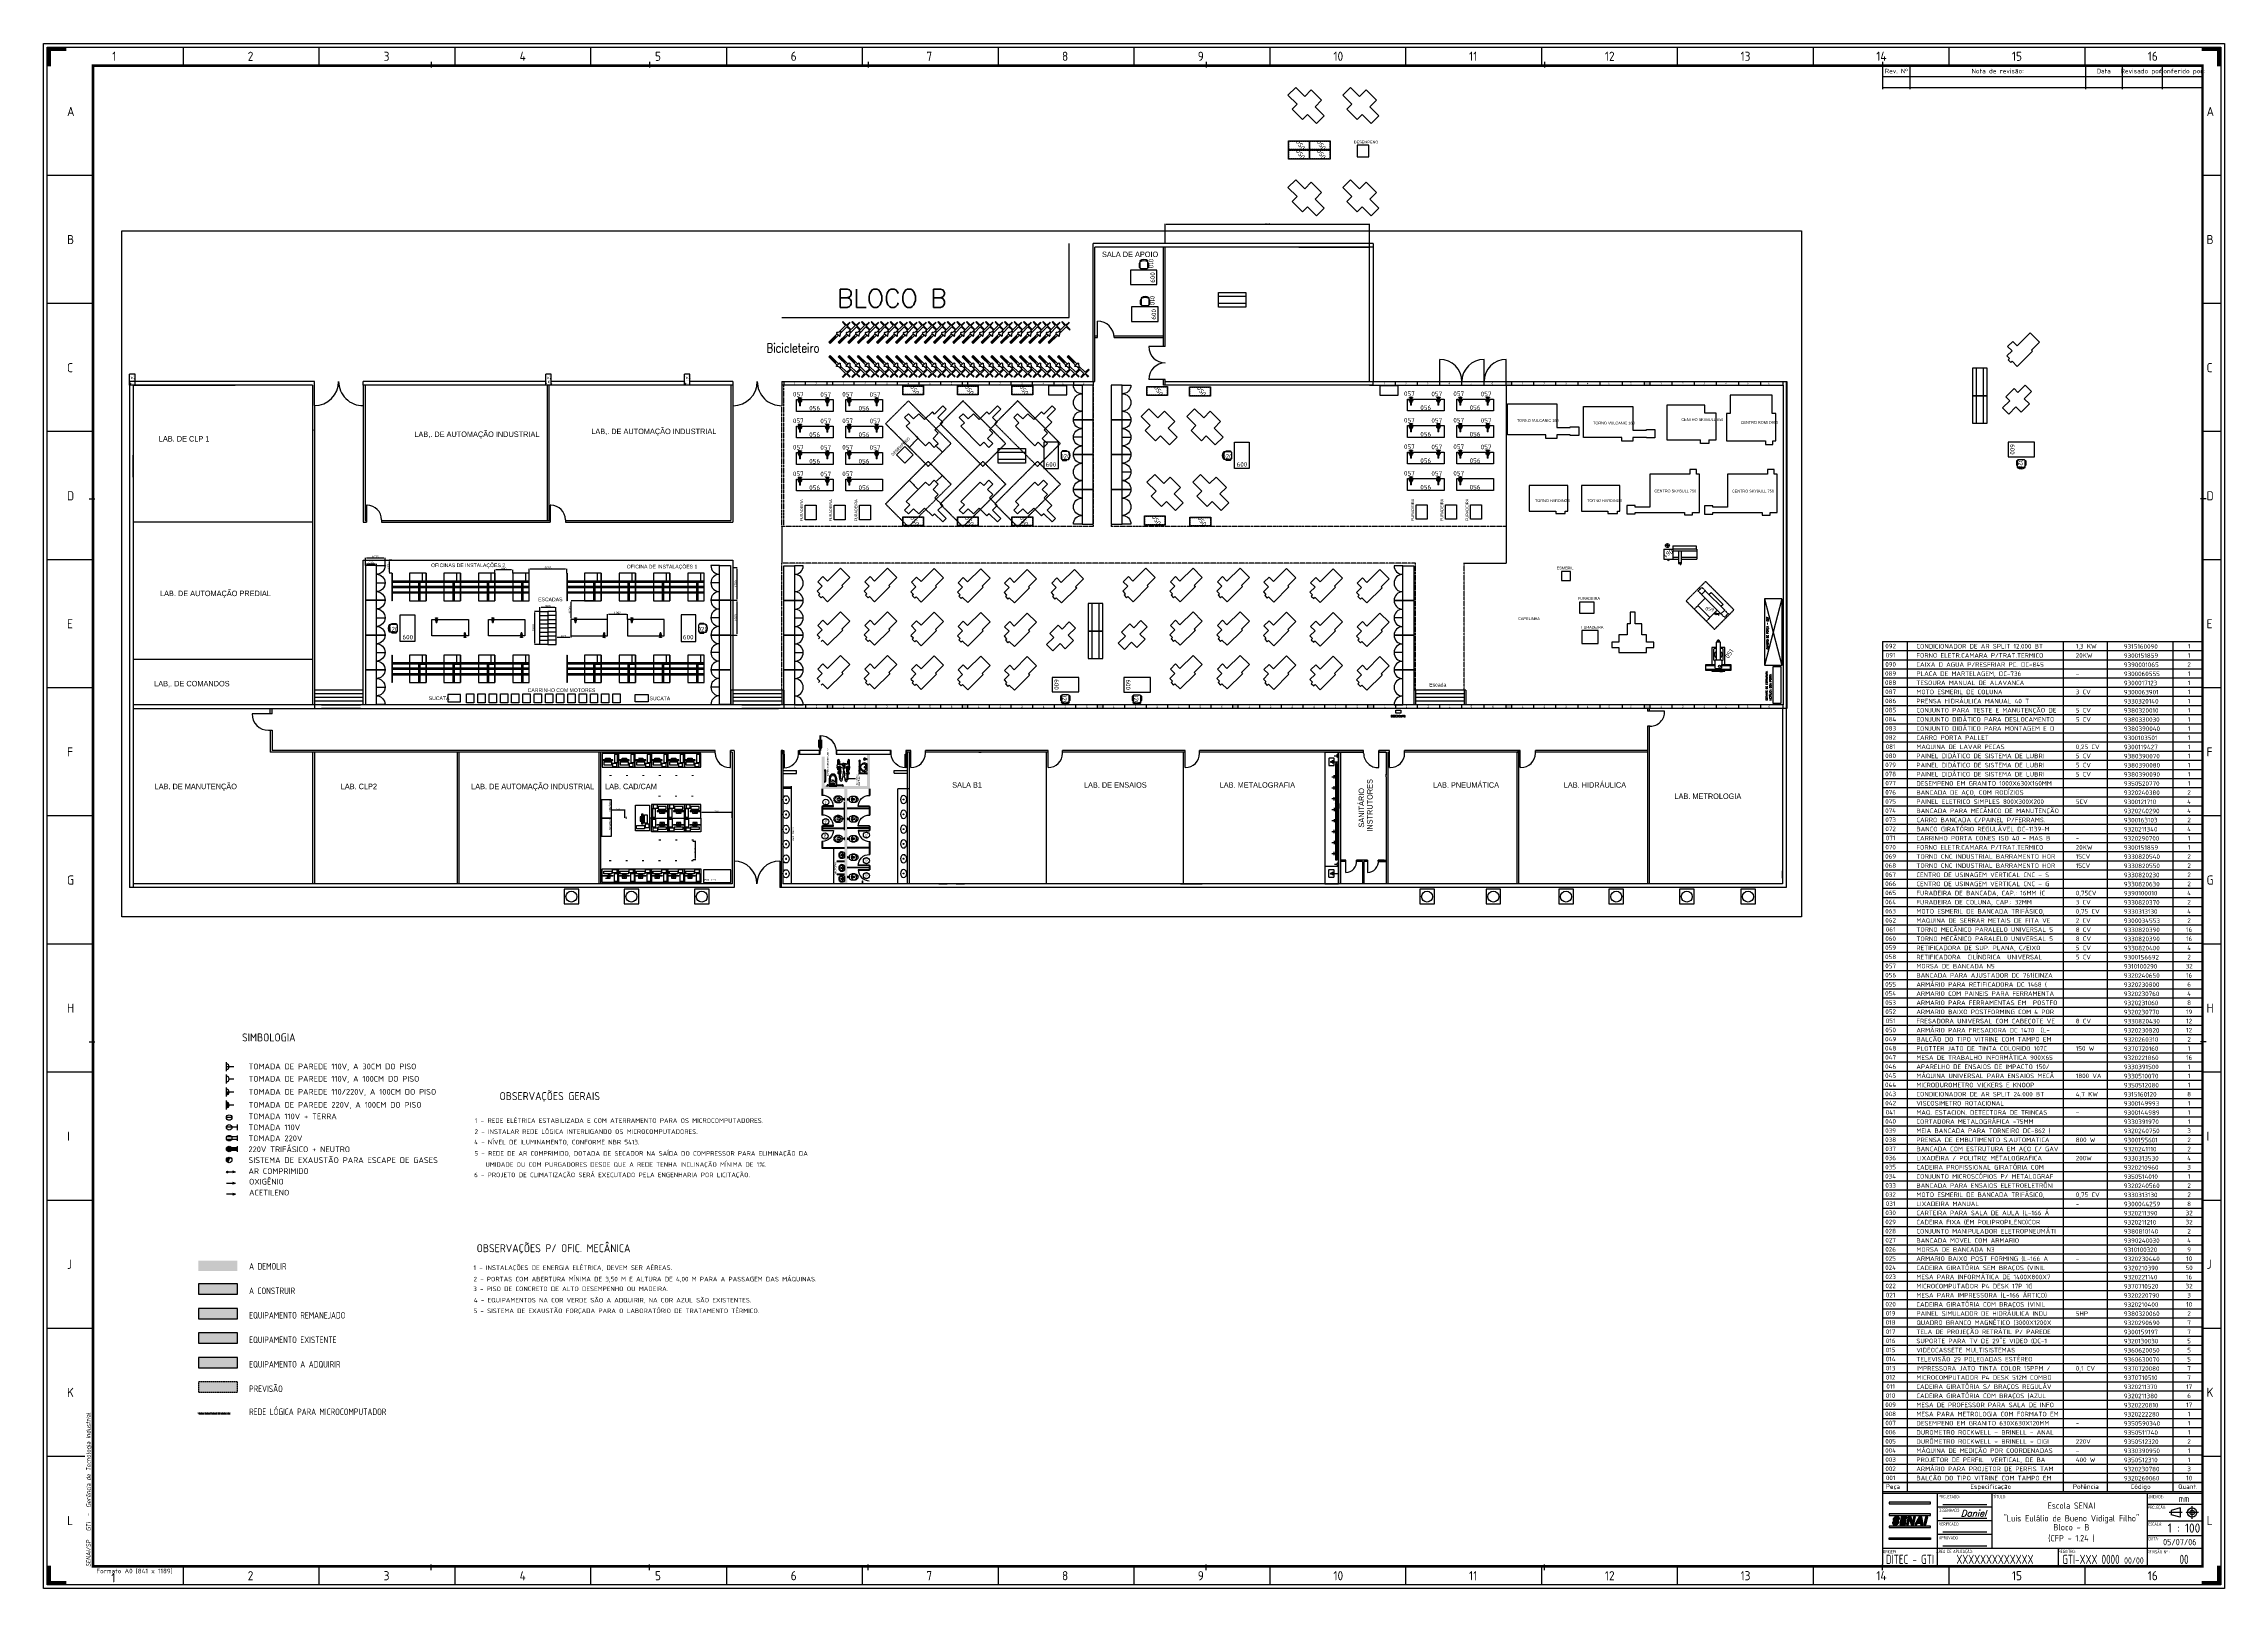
# Model space of a CAD drawing. Header units: millimetres. Extents: x 18768 to 1484868, y -11027 to 520152.
# Drawn here: x 1153971 to 1273271, y 100207 to 184707 of the extents above; entities that cross this region are included whole.
import ezdxf
from ezdxf.enums import TextEntityAlignment as Align

# ---------------------------------------------------------------- set-up
doc = ezdxf.new("R2010")
doc.units = ezdxf.units.MM
for name, pattern in [('CENTER', [2.71, 2.2, -0.22, 0.07, -0.22]), ('DASHDOT', [1, 0.5, -0.25, 0, -0.25]), ('DASHDOT2', [0.5, 0.25, -0.125, 0, -0.125]), ('DASHED', [0.75, 0.55, -0.2]), ('DASHED2', [9.525, 6.35, -3.175]), ('DIVIDE', [2.15, 1.5, -0.2, 0.05, -0.15, 0.05, -0.2]), ('HIDDEN2', [4.7625, 3.175, -1.5875])]:
    doc.linetypes.add(name, pattern=pattern)
for name, color, linetype in [('018', 4, 'Continuous'), ('025', 3, 'Continuous'), ('035', 2, 'Continuous'), ('050', 166, 'Continuous'), ('1-PAREDES', 7, 'Continuous'), ('100', 176, 'Continuous'), ('4-MOBILIA', 4, 'Continuous'), ('4-MOBÍLIA-OFICINA', 250, 'Continuous'), ('8-TEXTO', 4, 'Continuous'), ('8-TEXTO-DETALHES', 6, 'Continuous'), ('A Construir', 1, 'Continuous'), ('Construir', 251, 'Continuous'), ('esquadrias', 2, 'Continuous'), ('L018-SIMBOLO1', 3, 'Continuous'), ('L018-SIMBOLO3', 3, 'Continuous'), ('L018-TEXTO', 130, 'Continuous'), ('L025-CONTORNO', 7, 'Continuous'), ('L025-IMAGIN', 1, 'DIVIDE'), ('L025-IMPLANTAÇÃO', 1, 'Continuous'), ('L025-PREVISÃO', 254, 'HIDDEN2'), ('L025-TEXTO', 7, 'Continuous'), ('L025-TRACEJ', 140, 'DASHED'), ('L035-ARRANJO-ADQUIRIR', 102, 'Continuous'), ('L035-ARRANJO-EXISTENTE', 180, 'Continuous'), ('L035-ARRANJO-REMANEJADO', 200, 'Continuous'), ('L035-TEXTO', 40, 'Continuous'), ('L050-TEXTO', 18, 'Continuous'), ('L1-ARRANJO', 5, 'Continuous'), ('L9-DASHDOT', 1, 'DASHDOT2'), ('LCENTRO', 1, 'CENTER'), ('MOBÍLIA', 26, 'Continuous'), ('Muros', 4, 'Continuous'), ('PAREDES', 7, 'Continuous'), ('Sanitários', 2, 'Continuous'), ('Textos', 7, 'Continuous')]:
    doc.layers.add(name, color=color, linetype=linetype)
doc.layers.add('L035-DEMOLIÇÃO', color=40, linetype='Continuous', plot=False)
doc.styles.add('ISO-CP--18', font='isocp.shx', dxfattribs={"width": 0.75, "height": 180})
doc.styles.add('ISO-CP--25', font='isocp.shx', dxfattribs={"height": 250})
doc.styles.add('ISO-CP--35', font='isocp.shx', dxfattribs={"height": 350})
doc.styles.add('ISO-CP--50', font='isocp.shx', dxfattribs={"height": 500})
doc.styles.add('ROMANS', font='romans', dxfattribs={"width": 0.8, "height": 300})
doc.styles.add('SCRIPTEC', font='scriptc.shx', dxfattribs={"height": 300})
doc.styles.get("Standard").update_dxf_attribs({"font": 'arial.ttf'})
doc.dimstyles.new('Anotativo', dxfattribs={"dimscale": 0, "dimtxt": 2.5, "dimasz": 2.5, "dimexe": 1.25, "dimexo": 0.625, "dimtad": 1, "dimtxsty": 'Standard', "dimcen": 2.5, "dimadec": 0, "dimazin": 0, "dimtfac": 1, "dimtmove": 0, "dimatfit": 3, "dimfxl": 1, "dimarcsym": 0})
doc.dimstyles.new('ISO-25', dxfattribs={"dimtxt": 2.5, "dimasz": 2.5, "dimexe": 1.25, "dimexo": 0.625, "dimtad": 1, "dimtxsty": 'Standard', "dimcen": 2.5, "dimadec": 0, "dimazin": 0, "dimtfac": 1, "dimtmove": 0, "dimatfit": 3, "dimfxl": 1, "dimarcsym": 0})

# ---------------------------------------------------------------- blocks, each defined once
blk = doc.blocks.new('BL_SENAI_id9320210400')
at = {"layer": 'L035-ARRANJO-ADQUIRIR', "color": 0}
for points in [[(-717, 464), (-737, 464, 0.4142136), (-767, 434), (-767, 244, 0.4142136), (-737, 214), (-717, 214)], [(-690, 550, -0.2907563), (-310, 550, 0.8296079), (-284, 579, 0.3333333), (-716, 579, 0.8296079), (-690, 550)], [(-710, 550, 0.129448), (-717, 523), (-717, 219, 0.4142136), (-663, 164), (-338, 164, 0.4142136), (-284, 219), (-284, 525, 0.1209444), (-290, 550)], [(-284, 214), (-264, 214, 0.4142136), (-234, 244), (-234, 434, 0.4142136), (-264, 464), (-284, 464)]]:
    blk.add_lwpolyline(points, format="xyb", dxfattribs=at)
at = {"layer": 'L025-TEXTO', "style": 'ISO-CP--25'}
blk.add_attdef('rmp_mt_codmaterial', (15, 15), '', height=40, dxfattribs=at)
at = {"layer": 'L025-TEXTO', "style": 'ISO-CP--25', "flags": 1}
for tag in ['rmp_mt_nomeunid', 'rmp_mt_potencia', 'rmp_mt_cod']:
    blk.add_attdef(tag, (15, 15), '', height=40, dxfattribs=at)
blk = doc.blocks.new('BL_SENAI_id9320220810')
at = {"layer": 'L025-CONTORNO', "color": 0}
blk.add_lwpolyline([(-688, 238), (112, 238), (112, 1688), (-688, 1688)], close=True, dxfattribs=at)
at = {"layer": 'L025-TEXTO', "style": 'ISO-CP--25'}
blk.add_attdef('rmp_mt_codmaterial', (15, 15), '', height=40, dxfattribs=at)
at = {"layer": 'L025-TEXTO', "style": 'ISO-CP--25', "flags": 1}
for tag in ['rmp_mt_nomeunid', 'rmp_mt_potencia', 'rmp_mt_cod']:
    blk.add_attdef(tag, (15, 15), '', height=40, dxfattribs=at)
blk = doc.blocks.new('LOGOS')
at = {"layer": 'L025-CONTORNO'}
h = blk.add_hatch(color=256, dxfattribs=at)
h.paths.add_polyline_path([(4.6, 10), (4.6, 9.9), (4.5, 9.8), (4.5, 9.7), (4.4, 9.7), (4.4, 9.6), (4.3, 9.6), (4.2, 9.6), (4.1, 9.5), (4.1, 9.5), (4, 9.5), (3.9, 9.5), (3.8, 9.5), (3.7, 9.6), (3.6, 9.6), (3.5, 9.7), (3.4, 9.7), (3.4, 9.8), (3.4, 9.9), (3.4, 10), (3.4, 10.1), (2.2, 10.1), (2.2, 9.8), (2.2, 9.6), (2.3, 9.5), (2.3, 9.3), (2.3, 9.3), (2.4, 9.2), (2.4, 9.1), (2.5, 9.1), (2.5, 9), (2.6, 9), (2.6, 8.9), (2.7, 8.9), (2.7, 8.9), (2.7, 8.8), (2.8, 8.8), (2.8, 8.8), (2.9, 8.8), (3, 8.7), (3, 8.7), (3.1, 8.7), (3.1, 8.7), (3.2, 8.7), (3.3, 8.7), (3.4, 8.7), (3.5, 8.7), (3.5, 8.7), (3.6, 8.7), (3.7, 8.7), (3.8, 8.7), (3.9, 8.7), (4, 8.7), (4.1, 8.7), (4.2, 8.7), (4.3, 8.7), (4.4, 8.7), (4.5, 8.8), (4.6, 8.8), (4.6, 8.8), (4.7, 8.8), (4.8, 8.9), (4.9, 8.9), (5, 8.9), (5, 9), (5.1, 9), (5.2, 9.1), (5.2, 9.1), (5.3, 9.2), (5.3, 9.2), (5.4, 9.3), (5.4, 9.3), (5.5, 9.4), (5.5, 9.4), (5.6, 9.5), (5.6, 9.6), (5.7, 9.7), (5.7, 9.7), (5.7, 9.8), (5.7, 9.9), (5.8, 9.9), (5.8, 10), (5.8, 10.1), (5.8, 10.2), (5.8, 10.2), (5.8, 10.3), (5.8, 10.3), (5.8, 10.4), (5.8, 10.5), (5.8, 10.5), (5.8, 10.6), (5.8, 10.6), (5.8, 10.7), (5.7, 10.7), (5.7, 10.7), (5.7, 10.8), (5.6, 10.8), (5.6, 10.8), (5.6, 10.9), (5.5, 10.9), (5.5, 10.9), (5.4, 11), (5.3, 11), (5.3, 11), (5.2, 11), (5.1, 11.1), (5, 11.1), (5, 11.1), (4.9, 11.2), (4.8, 11.2), (4.7, 11.2), (4.6, 11.2), (4.5, 11.3), (4.4, 11.3), (4.4, 11.3), (4.3, 11.4), (4.2, 11.4), (4.1, 11.5), (4, 11.5), (4, 11.6), (3.9, 11.7), (3.9, 11.8), (4, 11.9), (4, 11.9), (4.1, 12), (4.1, 12), (4.2, 12), (4.3, 12), (4.4, 12.1), (4.5, 12.1), (4.6, 12.1), (4.7, 12.1), (4.7, 12), (4.8, 12), (4.9, 11.9), (4.9, 11.8), (4.9, 11.8), (4.9, 11.7), (4.9, 11.6), (6, 11.6), (6, 11.8), (6, 12), (6, 12.2), (6, 12.3), (5.9, 12.4), (5.9, 12.5), (5.8, 12.6), (5.7, 12.6), (5.7, 12.7), (5.6, 12.7), (5.5, 12.7), (5.4, 12.8), (5.3, 12.8), (5.2, 12.8), (5.2, 12.9), (5.1, 12.9), (5, 12.9), (5, 12.9), (4.9, 12.9), (4.8, 12.9), (4.8, 12.9), (4.7, 12.9), (4.6, 12.9), (4.6, 12.9), (4.5, 12.9), (4.4, 12.9), (4.4, 12.9), (4.3, 12.9), (4.2, 12.9), (4.1, 12.9), (4, 12.9), (3.9, 12.8), (3.8, 12.8), (3.8, 12.8), (3.7, 12.8), (3.6, 12.7), (3.5, 12.7), (3.5, 12.6), (3.4, 12.6), (3.3, 12.6), (3.3, 12.5), (3.2, 12.5), (3.1, 12.5), (3.1, 12.4), (3, 12.4), (3, 12.3), (3, 12.3), (2.9, 12.2), (2.9, 12.2), (2.8, 12.1), (2.8, 12.1), (2.8, 12), (2.7, 11.9), (2.7, 11.8), (2.7, 11.8), (2.7, 11.7), (2.7, 11.6), (2.7, 11.5), (2.7, 11.4), (2.7, 11.3), (2.7, 11.2), (2.7, 11.2), (2.7, 11.1), (2.7, 11), (2.8, 11), (2.8, 10.9), (2.8, 10.9), (2.8, 10.8), (2.9, 10.8), (2.9, 10.8), (3, 10.8), (3, 10.7), (3.1, 10.7), (3.1, 10.7), (3.2, 10.7), (3.3, 10.6), (3.3, 10.6), (3.4, 10.6), (3.5, 10.6), (3.6, 10.5), (3.7, 10.5), (3.7, 10.5), (3.8, 10.5), (3.9, 10.4), (4, 10.4), (4.1, 10.4), (4.2, 10.4), (4.3, 10.3), (4.4, 10.3), (4.5, 10.2), (4.5, 10.2), (4.6, 10.1)])
h.paths.add_polyline_path([(6.3, 8.7), (9.4, 8.7), (9.5, 9.6), (7.5, 9.6), (7.7, 10.4), (9.5, 10.4), (9.7, 11.2), (7.9, 11.2), (8.1, 12), (10, 12), (10.2, 12.9), (7, 12.9)])
h.paths.add_polyline_path([(11.6, 11.7), (12.4, 8.7), (13.9, 8.7), (14.8, 12.9), (13.7, 12.9), (13.2, 9.8), (12.5, 12.9), (10.8, 12.9), (10, 8.7), (11, 8.7)])
h = blk.add_hatch(color=256, dxfattribs=at)
h.paths.add_polyline_path([(15.9, 9.5), (17.5, 9.5), (17.6, 8.7), (19, 8.7), (18.3, 12.9), (16.8, 12.9), (14.4, 8.7), (15.5, 8.7)])
h.paths.add_polyline_path([(16.4, 10.4), (17.3, 12), (17.5, 10.4)], flags=16)
h.paths.add_polyline_path([(21.5, 12.9), (20.3, 12.9), (19.4, 8.7), (20.5, 8.7)])
at = {"layer": 'L025-IMPLANTAÇÃO'}
h = blk.add_hatch(color=256, dxfattribs=at)
h.paths.add_polyline_path([(0.5, 21), (0.5, 20.1), (23.1, 20.1), (23.1, 21)])
h.paths.add_polyline_path([(0.5, 14.5), (0.5, 13.7), (23.1, 13.7), (23.1, 14.5)])
h.paths.add_polyline_path([(0.5, 7.9), (0.5, 7.1), (23.1, 7.1), (23.1, 7.9)])
h.paths.add_polyline_path([(0.5, 1.5), (0.5, 0.6), (23.1, 0.6), (23.1, 1.5)])
at = {"layer": 'L025-CONTORNO'}
blk.add_line((4.9, 11.6), (6, 11.6), dxfattribs=at)
for points in [[(2.2, 10.1), (2.2, 9.8), (2.2, 9.6), (2.3, 9.5), (2.3, 9.3), (2.3, 9.3), (2.4, 9.2), (2.4, 9.1), (2.5, 9.1), (2.5, 9), (2.6, 9), (2.6, 8.9), (2.7, 8.9), (2.7, 8.9), (2.7, 8.8), (2.8, 8.8), (2.8, 8.8), (2.9, 8.8), (3, 8.7), (3, 8.7), (3.1, 8.7), (3.1, 8.7), (3.2, 8.7), (3.3, 8.7), (3.4, 8.7), (3.5, 8.7), (3.5, 8.7), (3.6, 8.7), (3.7, 8.7), (3.8, 8.7), (3.9, 8.7), (4, 8.7), (4.1, 8.7), (4.2, 8.7), (4.3, 8.7), (4.4, 8.7), (4.5, 8.8), (4.6, 8.8), (4.6, 8.8), (4.7, 8.8), (4.8, 8.9), (4.9, 8.9), (5, 8.9), (5, 9), (5.1, 9), (5.2, 9.1), (5.2, 9.1), (5.3, 9.2), (5.3, 9.2), (5.4, 9.3), (5.4, 9.3), (5.5, 9.4), (5.5, 9.4), (5.6, 9.5), (5.6, 9.6), (5.7, 9.7), (5.7, 9.7), (5.7, 9.8), (5.7, 9.9), (5.8, 9.9), (5.8, 10), (5.8, 10.1), (5.8, 10.2), (5.8, 10.2), (5.8, 10.3), (5.8, 10.3), (5.8, 10.4), (5.8, 10.5), (5.8, 10.5), (5.8, 10.6), (5.8, 10.6), (5.8, 10.7), (5.7, 10.7), (5.7, 10.7), (5.7, 10.8), (5.6, 10.8), (5.6, 10.8), (5.6, 10.9), (5.5, 10.9), (5.5, 10.9), (5.4, 11), (5.3, 11), (5.3, 11), (5.2, 11), (5.1, 11.1), (5, 11.1), (5, 11.1), (4.9, 11.2), (4.8, 11.2), (4.7, 11.2), (4.6, 11.2), (4.5, 11.3), (4.4, 11.3), (4.4, 11.3), (4.3, 11.4), (4.2, 11.4), (4.2, 11.4), (4.1, 11.5), (4.1, 11.5), (4, 11.5), (4, 11.5), (4, 11.6), (4, 11.6), (4, 11.6), (3.9, 11.6), (3.9, 11.7), (3.9, 11.7), (3.9, 11.7), (3.9, 11.8), (3.9, 11.8), (3.9, 11.8), (4, 11.9), (4, 11.9), (4, 11.9), (4, 11.9), (4, 11.9), (4, 12), (4.1, 12), (4.1, 12), (4.1, 12), (4.2, 12), (4.2, 12), (4.2, 12), (4.3, 12), (4.3, 12), (4.4, 12.1), (4.4, 12.1), (4.5, 12.1), (4.5, 12.1), (4.6, 12.1), (4.6, 12.1), (4.6, 12.1), (4.7, 12), (4.7, 12), (4.7, 12), (4.8, 12), (4.8, 12), (4.8, 12), (4.8, 11.9), (4.9, 11.9), (4.9, 11.9), (4.9, 11.8), (4.9, 11.8), (4.9, 11.7), (4.9, 11.6)], [(6, 11.6), (6, 11.8), (6, 12), (6, 12.2), (6, 12.3), (5.9, 12.4), (5.9, 12.5), (5.8, 12.6), (5.7, 12.6), (5.7, 12.7), (5.6, 12.7), (5.5, 12.7), (5.4, 12.8), (5.3, 12.8), (5.2, 12.8), (5.2, 12.9), (5.1, 12.9), (5, 12.9), (5, 12.9), (4.9, 12.9), (4.8, 12.9), (4.8, 12.9), (4.7, 12.9), (4.6, 12.9), (4.6, 12.9), (4.5, 12.9), (4.4, 12.9), (4.4, 12.9), (4.3, 12.9), (4.2, 12.9), (4.1, 12.9), (4, 12.9), (3.9, 12.8), (3.8, 12.8), (3.8, 12.8), (3.7, 12.8), (3.6, 12.7), (3.5, 12.7), (3.5, 12.6), (3.4, 12.6), (3.3, 12.6), (3.3, 12.5), (3.2, 12.5), (3.1, 12.5), (3.1, 12.4), (3, 12.4), (3, 12.3), (3, 12.3), (2.9, 12.2), (2.9, 12.2), (2.8, 12.1), (2.8, 12.1), (2.8, 12), (2.7, 11.9), (2.7, 11.8), (2.7, 11.8), (2.7, 11.7), (2.7, 11.6), (2.7, 11.5), (2.7, 11.4), (2.7, 11.3), (2.7, 11.2), (2.7, 11.2), (2.7, 11.1), (2.7, 11), (2.8, 11), (2.8, 10.9), (2.8, 10.9), (2.8, 10.8), (2.9, 10.8), (2.9, 10.8), (3, 10.8), (3, 10.7), (3.1, 10.7), (3.1, 10.7), (3.2, 10.7), (3.3, 10.6), (3.3, 10.6), (3.4, 10.6), (3.5, 10.6), (3.6, 10.5), (3.7, 10.5), (3.7, 10.5), (3.8, 10.5), (3.9, 10.4), (4, 10.4), (4.1, 10.4), (4.1, 10.4), (4.2, 10.4), (4.3, 10.3), (4.3, 10.3), (4.3, 10.3), (4.4, 10.3), (4.4, 10.3), (4.4, 10.2), (4.5, 10.2), (4.5, 10.2), (4.5, 10.2), (4.5, 10.2), (4.5, 10.1), (4.6, 10.1), (4.6, 10.1), (4.6, 10.1), (4.6, 10), (4.6, 10), (4.6, 10), (4.6, 9.9), (4.6, 9.9), (4.6, 9.9), (4.5, 9.8), (4.5, 9.8), (4.5, 9.8), (4.5, 9.7), (4.5, 9.7), (4.4, 9.7), (4.4, 9.7), (4.4, 9.6), (4.3, 9.6), (4.3, 9.6), (4.3, 9.6), (4.2, 9.6), (4.2, 9.5), (4.2, 9.5), (4.1, 9.5), (4.1, 9.5), (4, 9.5), (4, 9.5), (3.9, 9.5), (3.9, 9.5), (3.9, 9.5), (3.8, 9.5), (3.8, 9.6), (3.7, 9.6), (3.7, 9.6), (3.6, 9.6), (3.6, 9.6), (3.5, 9.6), (3.5, 9.7), (3.5, 9.7), (3.4, 9.7), (3.4, 9.8), (3.4, 9.8), (3.4, 9.9), (3.4, 10), (3.4, 10.1)], [(3.4, 10.1), (2.2, 10.1)]]:
    blk.add_lwpolyline(points, dxfattribs=at)
for points in [[(7, 12.9), (6.3, 8.7), (9.4, 8.7), (9.5, 9.6), (7.5, 9.6), (7.7, 10.4), (9.5, 10.4), (9.7, 11.2), (7.9, 11.2), (8.1, 12), (10, 12), (10.2, 12.9)], [(10, 8.7), (11, 8.7), (11.6, 11.7), (12.4, 8.7), (13.9, 8.7), (14.8, 12.9), (13.7, 12.9), (13.2, 9.8), (12.5, 12.9), (10.8, 12.9)], [(15.9, 9.5), (17.5, 9.5), (17.6, 8.7), (19, 8.7), (18.3, 12.9), (16.8, 12.9), (14.4, 8.7), (15.5, 8.7)], [(17.5, 10.4), (17.3, 12), (16.4, 10.4)], [(20.3, 12.9), (19.4, 8.7), (20.5, 8.7), (21.5, 12.9)]]:
    blk.add_lwpolyline(points, close=True, dxfattribs=at)
at = {"layer": 'L025-IMPLANTAÇÃO'}
for points in [[(0.5, 21), (0.5, 20.1), (23.1, 20.1), (23.1, 21)], [(0.5, 14.5), (0.5, 13.7), (23.1, 13.7), (23.1, 14.5)], [(0.5, 7.9), (0.5, 7.1), (23.1, 7.1), (23.1, 7.9)], [(0.5, 0.6), (0.5, 1.5), (23.1, 1.5), (23.1, 0.6)]]:
    blk.add_lwpolyline(points, close=True, dxfattribs=at)
blk = doc.blocks.new('A0')
at = {"layer": '018'}
for p, q in [((106301, 4570), (103901, 4570)), ((106301, 3820), (103901, 3820)), ((106301, 3070), (103901, 3070)), ((103901, 2320), (106301, 2320))]:
    blk.add_line(p, q, dxfattribs=at)
at = {"layer": '025'}
for p, q in [((103601, 1200), (103601, 5200)), ((106601, 2200), (106601, 5200)), ((115100, 1200), (115100, 5200)), ((106601, 4450), (103601, 4450)), ((106601, 3700), (103601, 3700)), ((115100, 4600), (118100, 4600)), ((115100, 3700), (118100, 3700)), ((106601, 2950), (103601, 2950)), ((115100, 2900), (118100, 2900)), ((100600, 2200), (118100, 2200)), ((110200, 2200), (110200, 1200))]:
    blk.add_line(p, q, dxfattribs=at)
for points in [[(119300, 84500), (119300, 0), (0, 0), (0, 84500)], [(200, 84300), (119100, 84300), (119100, 200), (200, 200)]]:
    blk.add_lwpolyline(points, close=True, dxfattribs=at)
at = {"layer": '035'}
blk.add_line((100600, 82700), (118100, 82700), dxfattribs=at)
at = {"layer": '050'}
for p, q in [((7631, 84300), (7631, 83300)), ((15062, 84300), (15062, 83300)), ((22493, 84300), (22493, 83300)), ((29924, 84300), (29924, 83300)), ((37355, 84300), (37355, 83300)), ((44786, 84300), (44786, 83300)), ((52217, 84300), (52217, 83300)), ((59648, 84300), (59648, 83300)), ((67079, 84300), (67079, 83300)), ((74510, 84300), (74510, 83300)), ((81941, 84300), (81941, 83300)), ((89372, 84300), (89372, 83300)), ((96803, 84300), (96803, 83300)), ((104234, 84300), (104234, 83300)), ((111665, 84300), (111665, 83300)), ((2700, 77290), (200, 77290)), ((119100, 77290), (118100, 77290)), ((2700, 70282), (200, 70282)), ((119100, 70282), (118100, 70282)), ((2700, 63274), (200, 63274)), ((119100, 63274), (118100, 63274)), ((2700, 56266), (200, 56266)), ((119100, 56266), (118100, 56266)), ((2700, 49258), (200, 49258)), ((119100, 49258), (118100, 49258)), ((2700, 42250), (200, 42250)), ((119100, 42250), (118100, 42250)), ((2700, 35242), (200, 35242)), ((119100, 35242), (118100, 35242)), ((2700, 28234), (200, 28234)), ((119100, 28234), (118100, 28234)), ((2700, 21226), (200, 21226)), ((119100, 21226), (118100, 21226)), ((2700, 14218), (200, 14218)), ((119100, 14218), (118100, 14218)), ((2253, 7210), (200, 7210)), ((119100, 7210), (118100, 7210)), ((100600, 5200), (118100, 5200)), ((116885, 4400), (116385, 4265)), ((116885, 3900), (116385, 4031)), ((7631, 1200), (7631, 200)), ((15062, 1200), (15062, 200)), ((22493, 1200), (22493, 200)), ((29924, 1200), (29924, 200)), ((37355, 1200), (37355, 200)), ((44786, 1200), (44786, 200)), ((52217, 1200), (52217, 200)), ((59648, 1200), (59648, 200)), ((67079, 1200), (67079, 200)), ((74510, 1200), (74510, 200)), ((81941, 1200), (81941, 200)), ((89372, 1200), (89372, 200)), ((96803, 1200), (96803, 200)), ((104234, 1200), (104234, 200)), ((111665, 1200), (111665, 200))]:
    blk.add_line(p, q, dxfattribs=at)
for points in [[(116385, 4265), (116385, 4031)], [(116885, 4400), (116885, 3900)]]:
    blk.add_lwpolyline(points, dxfattribs=at)
for radius in [250, 125]:
    blk.add_circle((117535, 4150), radius, dxfattribs=at)
at = {"layer": '100'}
for p, q in [((21150, 83300), (21250, 83300)), ((21165, 83300), (21235, 83300)), ((21200, 83500), (21200, 83200)), ((33100, 83300), (33200, 83300)), ((33115, 83300), (33185, 83300)), ((33150, 83500), (33150, 83200)), ((45050, 83300), (45150, 83300)), ((45065, 83300), (45135, 83300)), ((45100, 83500), (45100, 83200)), ((63550, 83300), (63650, 83300)), ((63565, 83300), (63635, 83300)), ((63600, 83500), (63600, 83200)), ((82050, 83300), (82150, 83300)), ((82065, 83300), (82135, 83300)), ((82100, 83500), (82100, 83200)), ((2700, 59650), (2700, 59550)), ((118100, 59650), (118100, 59550)), ((2500, 59600), (2800, 59600)), ((2700, 59635), (2700, 59565)), ((118300, 59600), (118000, 59600)), ((118100, 59635), (118100, 59565)), ((2500, 29900), (2800, 29900)), ((2700, 29950), (2700, 29850)), ((2700, 29935), (2700, 29865)), ((118300, 29900), (118000, 29900)), ((118100, 29950), (118100, 29850)), ((118100, 29935), (118100, 29865)), ((21150, 1200), (21250, 1200)), ((21165, 1200), (21235, 1200)), ((21200, 1000), (21200, 1300)), ((33100, 1200), (33200, 1200)), ((33115, 1200), (33185, 1200)), ((33150, 1000), (33150, 1300)), ((45050, 1200), (45150, 1200)), ((45065, 1200), (45135, 1200)), ((45100, 1000), (45100, 1300)), ((63550, 1200), (63650, 1200)), ((63565, 1200), (63635, 1200)), ((63600, 1000), (63600, 1300)), ((82050, 1200), (82150, 1200)), ((82065, 1200), (82135, 1200)), ((82100, 1000), (82100, 1300)), ((100550, 1200), (100650, 1200)), ((100565, 1200), (100635, 1200)), ((100600, 1000), (100600, 1300))]:
    blk.add_line(p, q, dxfattribs=at)
at = {"layer": '100', "const_width": 200}
for points in [[(1250, 84200), (300, 84200), (300, 83250)], [(119000, 83250), (119000, 84200), (118050, 84200)], [(1250, 300), (300, 300), (300, 1250)], [(119000, 1250), (119000, 300), (118050, 300)]]:
    blk.add_lwpolyline(points, dxfattribs=at)
at = {"layer": '100', "const_width": 140}
blk.add_lwpolyline([(2700, 83300), (118100, 83300), (118100, 1200), (2700, 1200)], close=True, dxfattribs=at)
at = {"layer": 'LCENTRO'}
for p, q in [((116985, 4150), (116285, 4150)), ((117885, 4150), (117185, 4150)), ((117535, 3800), (117535, 4500))]:
    blk.add_line(p, q, dxfattribs=at)
at = {"layer": 'L025-CONTORNO', "xscale": 100, "yscale": 100, "zscale": 100}
blk.add_blockref('LOGOS', (100919, 2620), dxfattribs=at)
at = {"layer": '025', "style": 'ISO-CP--25'}
blk.add_text('Formato A0 [841 x 1189]', height=250, dxfattribs=at).set_placement((2888, 824))
at = {"layer": '035', "style": 'ISO-CP--35', "oblique": 5, "width": 0.9}
blk.add_text('SENAI/SP   GTI  -  Gerência de Tecnologia Industrial', height=250, rotation=90, dxfattribs=at).set_placement((2574, 1180))
at = {"layer": '050', "style": 'ISO-CP--50'}
for s, p in [('1', (3751, 83558)), ('2', (11167, 83558)), ('3', (18604, 83558)), ('4', (26041, 83558)), ('5', (33445, 83558)), ('6', (40870, 83558)), ('7', (48290, 83558)), ('8', (55711, 83558)), ('9', (63137, 83558)), ('10', (70560, 83558)), ('11', (77981, 83558)), ('12', (85409, 83558)), ('13', (92832, 83558)), ('14', (100257, 83558)), ('15', (107676, 83558)), ('16', (115105, 83558)), ('A', (1283, 80542)), ('A', (118327, 80542)), ('B', (1283, 73534)), ('B', (118327, 73534)), ('C', (1283, 66524)), ('C', (118327, 66524)), ('D', (1283, 59516)), ('D', (118327, 59516)), ('E', (1283, 52514)), ('E', (118327, 52514)), ('F', (1283, 45502)), ('F', (118327, 45502)), ('G', (1283, 38495)), ('G', (118327, 38495)), ('H', (1283, 31492)), ('H', (118327, 31492)), ('I', (1283, 24481)), ('I', (118327, 24481)), ('J', (1283, 17477)), ('J', (118327, 17477)), ('K', (1283, 10472)), ('K', (118327, 10472)), ('L', (1287, 3458)), ('L', (118331, 3458)), ('1', (3699, 322)), ('2', (11167, 443)), ('3', (18604, 443)), ('4', (26041, 443)), ('5', (33445, 443)), ('6', (40870, 443)), ('7', (48290, 443)), ('8', (55711, 443)), ('9', (63137, 443)), ('10', (70560, 443)), ('11', (77981, 443)), ('12', (85409, 443)), ('13', (92832, 443)), ('14', (100257, 443)), ('15', (107676, 443)), ('16', (115105, 443))]:
    blk.add_text(s, height=500, dxfattribs=at).set_placement(p)
at = {"layer": 'L018-TEXTO', "style": 'ISO-CP--18', "width": 0.75}
for s, p in [('PROJETADO:', (103681, 5109)), ('VERIFICADO:', (103681, 3609)), ('DESENHADO:', (103681, 4359)), ('APROVADO:', (103681, 2859))]:
    blk.add_text(s, height=180, dxfattribs=at).set_placement(p, align=Align.TOP_LEFT)
for s, p in [('TÍTULO:', (106997, 5046)), ('UNIDADE:', (115545, 5017)), ('PROJEÇÃO:', (115612, 4437)), ('ESCALA:', (115517, 3519)), ('DATA:', (115430, 2719)), ('ORIGEM:', (100990, 2013)), ('ÁREA DE APLICAÇÃO:', (104535, 2036)), ('REGISTRO:', (110694, 2020)), ('REVISÃO Nº :', (115710, 2019))]:
    blk.add_text(s, height=180, dxfattribs=at).set_placement(p, align=Align.MIDDLE)
at = {"layer": 'L025-TEXTO', "style": 'ISO-CP--25'}
for s, p in [('Rev. Nº', (101350, 83125)), ('Nota de revisão:', (106899, 83125)), ('Data', (112700, 83125)), ('Revisado por:', (114800, 83125)), ('Conferido por:', (117000, 83125))]:
    blk.add_text(s, height=250, dxfattribs=at).set_placement(p, align=Align.TOP_CENTER)
at = {"layer": 'L035-TEXTO', "style": 'ISO-CP--35'}
blk.add_text('mm', height=350, dxfattribs=at).set_placement((117092, 5075), align=Align.TOP_CENTER)
at = {"layer": 'L050-TEXTO', "style": 'ISO-CP--35', "width": 0.8}
blk.add_text('DITEC - GTI', height=500, dxfattribs=at).set_placement((102095, 1838), align=Align.TOP_CENTER)
blk = doc.blocks.new('Bicicleta')
for points in [[(-1.14, 1.12), (-1.12, 1.14), (-0.94, 0.97), (-0.97, 0.94)], [(-0.79, 0.77), (-0.77, 0.79), (-0.94, 0.97), (-0.97, 0.94)], [(-0.01, -0.01), (0.01, 0.01), (-0.17, 0.19), (-0.19, 0.17)]]:
    blk.add_hatch(color=256).paths.add_polyline_path(points)
for p, q in [((-0.97, 0.94), (-1.14, 1.12)), ((-0.94, 0.97), (-1.12, 1.14)), ((-0.97, 0.94), (-0.79, 0.77)), ((-0.94, 0.97), (-0.77, 0.79)), ((-0.19, 0.17), (-0.01, -0.01)), ((-0.17, 0.19), (0.01, 0.01))]:
    blk.add_line(p, q)
at = {"color": 1}
for points in [[(-0.71, 0.64), (-1.17, 1.1), (-1.1, 1.17), (-0.64, 0.71)], [(-0.52, 0.59), (-0.18, 0.25), (0, 0.42), (0.04, 0.39), (-0.39, -0.04), (-0.42, 0), (-0.25, 0.18), (-0.62, 0.54)]]:
    blk.add_lwpolyline(points, dxfattribs=at)
blk.add_lwpolyline([(-0.71, 0.56, -0.686338), (-0.74, 0.61), (-0.59, 0.75, -0.686338), (-0.54, 0.73, 0.152911), (-0.5, 0.55, -0.794326), (-0.54, 0.51, 0.152911)], format="xyb", close=True, dxfattribs=at)
blk = doc.blocks.new('CADEIRA_RODAS')
at = {"color": 0}
for p, q in [((-0.9, 0.13), (-0.88, 0.16)), ((-0.89, 0.12), (-0.9, 0.13)), ((-0.87, 0.1), (-0.89, 0.12)), ((-0.88, 0.16), (-0.85, 0.17)), ((-0.82, 0.09), (-0.87, 0.1)), ((-0.85, 0.17), (-0.81, 0.18)), ((-0.79, 0.08), (-0.82, 0.09)), ((-0.81, 0.18), (-0.76, 0.18)), ((-0.79, 0.23), (-0.79, 0.18)), ((-0.75, 0.23), (-0.79, 0.23)), ((-0.79, 0.13), (-0.75, 0.15)), ((-0.77, 0.1), (-0.79, 0.13)), ((-0.77, 0.09), (-0.79, 0.08)), ((-0.78, 0.09), (-0.78, 0.06)), ((-0.78, 0.06), (-0.74, 0.06)), ((-0.78, 0.06), (-0.78, 0.06)), ((-0.7, 0.07), (-0.77, 0.1)), ((-0.76, 0.18), (-0.73, 0.17)), ((-0.75, 0.2), (-0.75, 0.23)), ((-0.68, 0.23), (-0.75, 0.23)), ((-0.75, 0.2), (-0.69, 0.2)), ((-0.75, 0.15), (-0.71, 0.17)), ((-0.74, 0.06), (-0.7, 0.06)), ((-0.71, 0.17), (-0.68, 0.19)), ((-0.69, 0.18), (-0.7, 0.19)), ((-0.68, 0.06), (-0.7, 0.07)), ((-0.69, 0.2), (-0.68, 0.2)), ((-0.68, 0.23), (-0.47, 0.23)), ((-0.68, 0.22), (-0.68, 0.23)), ((-0.68, 0.2), (-0.68, 0.22)), ((-0.38, 0.21), (-0.68, 0.21)), ((-0.68, 0.19), (-0.67, 0.19)), ((-0.62, 0.05), (-0.68, 0.06)), ((-0.67, 0.19), (-0.57, 0.17)), ((-0.66, 0.16), (-0.55, 0.17)), ((-0.5, 0.04), (-0.62, 0.05)), ((-0.55, 0.17), (-0.5, 0.17)), ((-0.5, 0.17), (-0.47, 0.16)), ((-0.5, 0.04), (-0.5, 0.05)), ((-0.46, 0.03), (-0.5, 0.04)), ((-0.48, 0.29), (-0.47, 0.29)), ((-0.47, 0.26), (-0.48, 0.26)), ((-0.47, 0.3), (-0.4, 0.29)), ((-0.47, 0.21), (-0.47, 0.3)), ((-0.44, 0.23), (-0.47, 0.22)), ((-0.47, 0.16), (-0.41, 0.14)), ((-0.41, 0.03), (-0.46, 0.03)), ((-0.44, 0.23), (-0.44, 0.3)), ((-0.44, 0.29), (-0.36, 0.29)), ((-0.36, 0.26), (-0.44, 0.26)), ((-0.44, 0.23), (-0.09, 0.23)), ((-0.42, 0.14), (-0.39, 0.15)), ((-0.23, 0.01), (-0.41, 0.03)), ((-0.39, 0.15), (-0.36, 0.14)), ((-0.38, 0.22), (-0.37, 0.23)), ((-0.38, 0.21), (-0.38, 0.22)), ((-0.37, 0.2), (-0.38, 0.21)), ((-0.38, 0.14), (-0.36, 0.14)), ((-0.1, 0.2), (-0.37, 0.2)), ((-0.36, 0.19), (-0.36, 0.15)), ((-0.36, 0.14), (-0.24, 0.15)), ((-0.36, 0.02), (-0.36, -0.03)), ((-0.29, 0.29), (-0.1, 0.29)), ((-0.08, 0.26), (-0.29, 0.26)), ((-0.27, 0.32), (-0.21, 0.32)), ((-0.25, 0.31), (-0.25, 0.29)), ((-0.24, 0.15), (-0.2, 0.15)), ((-0.23, 0.01), (-0.21, 0.03)), ((-0.21, 0.15), (-0.22, 0.14)), ((-0.22, 0.14), (-0.22, 0.13)), ((-0.19, 0.33), (-0.2, 0.33)), ((-0.2, 0.32), (-0.2, 0.33)), ((-0.18, 0.32), (-0.2, 0.32)), ((-0.19, 0.33), (-0.17, 0.34)), ((-0.19, 0.15), (-0.16, 0.16)), ((-0.18, 0.34), (-0.16, 0.36)), ((-0.14, 0.3), (-0.18, 0.32)), ((-0.16, 0.07), (-0.18, 0.03)), ((-0.18, 0.03), (-0.18, -0.01)), ((-0.17, 0.34), (-0.17, 0.35)), ((-0.16, 0.36), (-0.12, 0.36)), ((-0.16, 0.16), (-0.12, 0.17)), ((-0.13, 0.13), (-0.16, 0.07)), ((-0.1, 0.3), (-0.14, 0.3)), ((-0.11, 0.17), (-0.13, 0.14)), ((-0.13, 0.14), (-0.13, 0.12)), ((-0.12, 0.36), (-0.08, 0.34)), ((-0.09, 0.33), (-0.11, 0.3)), ((-0.11, 0.3), (-0.07, 0.27)), ((-0.09, 0.19), (-0.11, 0.17)), ((-0.1, 0.01), (-0.11, -0.01)), ((-0.09, 0.03), (-0.1, 0.01)), ((-0.08, 0.34), (-0.09, 0.33)), ((-0.07, 0.27), (-0.09, 0.22)), ((-0.09, 0.22), (-0.09, 0.2)), ((-0.07, 0.21), (-0.09, 0.19)), ((-0.07, 0.04), (-0.09, 0.03)), ((-0.08, 0.34), (-0.07, 0.35)), ((-0.07, 0.35), (0.02, 0.33)), ((-0.03, 0.07), (-0.07, 0.05)), ((-0.07, 0.05), (-0.07, 0.04)), ((-0.07, 0.04), (-0.07, 0.02)), ((-0.07, 0.02), (-0.07, -0.01)), ((-0.05, 0), (-0.05, -0.03)), ((-0.03, 0.05), (0.01, 0.08)), ((0.01, 0.08), (-0.03, 0.07)), ((0, 0.02), (-0.01, 0)), ((0.01, 0.21), (0, 0.2)), ((0, 0.2), (0.02, 0.16)), ((0.04, 0.3), (0.01, 0.21)), ((0.04, 0.08), (0.01, 0.08)), ((0.02, 0.33), (0.03, 0.32)), ((0.09, 0.22), (0.02, 0.22)), ((0.09, 0.21), (0.02, 0.21)), ((0.02, 0.16), (0.03, 0.12)), ((0.03, 0.12), (0.02, 0.08)), ((0.03, 0.32), (0.04, 0.3)), ((0.29, 0.26), (0.04, 0.26)), ((0.04, 0.21), (0.06, 0.14)), ((0.05, 0.06), (0.04, 0.08)), ((0.05, 0.06), (0.04, 0.05)), ((0.05, 0.32), (0.27, 0.32)), ((0.05, 0.29), (0.29, 0.29)), ((0.07, 0.05), (0.05, 0.06)), ((0.06, 0.14), (0.08, 0.07)), ((0.07, 0.03), (0.07, 0.05)), ((0.07, 0.01), (0.07, 0.03)), ((0.07, -0.02), (0.07, 0.01)), ((0.08, 0.07), (0.08, -0.01)), ((0.09, 0.23), (0.09, 0.2)), ((0.2, 0.23), (0.09, 0.23)), ((0.09, 0.2), (0.2, 0.2)), ((0.2, 0.2), (0.2, 0.23)), ((0.26, 0.31), (0.26, 0.29)), ((-0.91, -0.13), (-0.9, -0.12)), ((-0.91, -0.15), (-0.91, -0.13)), ((-0.9, -0.16), (-0.91, -0.15)), ((-0.9, -0.12), (-0.88, -0.1)), ((-0.84, -0.18), (-0.9, -0.16)), ((-0.88, -0.1), (-0.82, -0.08)), ((-0.79, -0.17), (-0.84, -0.18)), ((-0.82, -0.08), (-0.77, -0.09)), ((-0.81, -0.13), (-0.8, -0.11)), ((-0.77, -0.16), (-0.81, -0.13)), ((-0.8, -0.11), (-0.76, -0.09)), ((-0.79, -0.08), (-0.75, -0.08)), ((-0.78, -0.17), (-0.79, -0.17)), ((-0.79, -0.25), (-0.79, -0.18)), ((-0.79, -0.25), (-0.74, -0.25)), ((-0.7, -0.17), (-0.77, -0.16)), ((-0.76, -0.09), (-0.7, -0.06)), ((-0.75, -0.21), (-0.75, -0.24)), ((-0.75, -0.21), (-0.69, -0.21)), ((-0.75, -0.24), (-0.69, -0.24)), ((-0.7, -0.06), (-0.65, -0.05)), ((-0.66, -0.17), (-0.7, -0.17)), ((-0.69, -0.21), (-0.69, -0.18)), ((-0.68, -0.21), (-0.69, -0.21)), ((-0.69, -0.24), (-0.68, -0.24)), ((-0.67, -0.22), (-0.68, -0.21)), ((-0.38, -0.22), (-0.68, -0.22)), ((-0.68, -0.24), (-0.67, -0.22)), ((-0.68, -0.24), (-0.47, -0.24)), ((-0.47, -0.17), (-0.66, -0.17)), ((-0.65, -0.05), (-0.58, -0.07)), ((-0.61, -0.08), (-0.57, -0.06)), ((-0.57, -0.06), (-0.51, -0.06)), ((-0.51, -0.06), (-0.44, -0.07)), ((-0.48, -0.13), (-0.48, -0.12)), ((-0.47, -0.27), (-0.48, -0.27)), ((-0.48, -0.3), (-0.47, -0.3)), ((-0.37, -0.17), (-0.47, -0.17)), ((-0.47, -0.22), (-0.47, -0.31)), ((-0.44, -0.24), (-0.47, -0.23)), ((-0.47, -0.31), (-0.4, -0.3)), ((-0.45, -0.07), (-0.36, -0.04)), ((-0.44, -0.24), (-0.44, -0.3)), ((-0.44, -0.24), (-0.08, -0.24)), ((-0.36, -0.26), (-0.44, -0.27)), ((-0.44, -0.3), (-0.36, -0.29)), ((-0.37, -0.21), (-0.38, -0.22)), ((-0.38, -0.22), (-0.38, -0.23)), ((-0.38, -0.23), (-0.37, -0.24)), ((-0.35, -0.16), (-0.37, -0.17)), ((-0.09, -0.21), (-0.37, -0.21)), ((-0.36, -0.04), (-0.28, -0.01)), ((-0.36, -0.17), (-0.36, -0.21)), ((-0.22, -0.16), (-0.35, -0.16)), ((-0.29, -0.26), (-0.09, -0.26)), ((-0.17, -0.29), (-0.29, -0.29)), ((-0.28, -0.01), (-0.23, 0)), ((-0.27, -0.31), (-0.18, -0.31)), ((-0.25, -0.29), (-0.25, -0.31)), ((-0.21, -0.04), (-0.22, -0.02)), ((-0.18, -0.14), (-0.22, -0.16)), ((-0.15, -0.15), (-0.19, -0.14)), ((-0.18, -0.01), (-0.16, -0.08)), ((-0.18, -0.29), (-0.18, -0.3)), ((-0.18, -0.3), (-0.17, -0.3)), ((-0.16, -0.31), (-0.18, -0.32)), ((-0.18, -0.32), (-0.17, -0.33)), ((-0.13, -0.28), (-0.17, -0.29)), ((-0.17, -0.3), (-0.16, -0.31)), ((-0.17, -0.33), (-0.12, -0.34)), ((-0.16, -0.08), (-0.14, -0.11)), ((-0.11, -0.14), (-0.15, -0.15)), ((-0.14, -0.11), (-0.11, -0.13)), ((-0.1, -0.28), (-0.13, -0.28)), ((-0.12, -0.34), (-0.1, -0.34)), ((-0.11, -0.01), (-0.11, -0.03)), ((-0.11, -0.03), (-0.06, -0.08)), ((-0.11, -0.12), (-0.1, -0.15)), ((-0.1, -0.15), (-0.09, -0.17)), ((-0.06, -0.24), (-0.1, -0.28)), ((-0.1, -0.29), (-0.1, -0.28)), ((-0.08, -0.3), (-0.1, -0.29)), ((-0.1, -0.34), (-0.06, -0.31)), ((-0.09, -0.17), (-0.06, -0.19)), ((-0.07, -0.18), (-0.08, -0.21)), ((-0.08, -0.21), (-0.07, -0.23)), ((-0.06, -0.31), (-0.08, -0.3)), ((-0.07, -0.01), (-0.04, -0.05)), ((-0.07, -0.23), (-0.06, -0.24)), ((-0.06, -0.08), (-0.03, -0.09)), ((-0.06, -0.31), (-0.02, -0.3)), ((-0.04, -0.05), (-0.05, -0.06)), ((-0.05, -0.06), (-0.05, -0.08)), ((-0.04, -0.05), (0.03, -0.03)), ((-0.04, -0.31), (0.27, -0.31)), ((-0.03, -0.09), (0.02, -0.09)), ((-0.01, 0), (-0.02, -0.01)), ((-0.02, -0.3), (0.04, -0.28)), ((0.02, -0.09), (0.06, -0.06)), ((0.04, -0.12), (0.03, -0.08)), ((0.03, -0.16), (0.04, -0.12)), ((0.29, -0.29), (0.03, -0.29)), ((0.05, -0.23), (0.04, -0.16)), ((0.04, -0.28), (0.05, -0.23)), ((0.07, -0.11), (0.05, -0.17)), ((0.05, -0.26), (0.29, -0.26)), ((0.06, -0.06), (0.07, -0.02)), ((0.09, -0.21), (0.06, -0.21)), ((0.09, -0.23), (0.06, -0.23)), ((0.08, -0.01), (0.07, -0.11)), ((0.2, -0.21), (0.09, -0.21)), ((0.09, -0.21), (0.09, -0.23)), ((0.09, -0.23), (0.2, -0.23)), ((0.2, -0.23), (0.2, -0.21)), ((0.26, -0.3), (0.26, -0.29))]:
    blk.add_line(p, q, dxfattribs=at)
for centre, radius, start, end in [((-0.48, 0.27), 0.0145, 90, 270), ((-0.36, 0.27), 0.0145, 270, 90), ((-0.29, 0.27), 0.0149, 90, 270), ((0.29, 0.27), 0.0149, 270, 90), ((-0.48, -0.28), 0.0145, 92.6629, 272.6629), ((-0.36, -0.28), 0.0145, 272.6629, 92.6629), ((-0.29, -0.27), 0.0149, 90, 270), ((0.29, -0.27), 0.0149, 270, 90)]:
    blk.add_arc(centre, radius, start, end, dxfattribs=at)
for p in [(-0.09, -0.02), (-0.08, 0), (-0.08, -0.04)]:
    blk.add_point(p, dxfattribs=at)
blk = doc.blocks.new('LAVPQ-PL')
blk.add_line((0, 0), (0.01, 0))
for points in [[(0, -0.19), (0, 0.19, -1.947368)], [(0.11, -0.16, 0.218943), (0.13, -0.17, 1.213584), (0.13, 0.18, 0.218943), (0.11, 0.16, 0.264013)]]:
    blk.add_lwpolyline(points, format="xyb", close=True)
blk.add_lwpolyline([(0.01, -0.12), (0.01, -0.08, -0.414214), (0.02, -0.07), (0.06, -0.07, -0.312113), (0.07, -0.08, 0.063016), (0.1, -0.16, 0.063016)], format="xyb")
for centre, radius in [((0.04, 0.12), 0.0176), ((0.14, 0), 0.0241), ((0.14, 0), 0.0115)]:
    blk.add_circle(centre, radius)
blk = doc.blocks.new('cubem-pl')
at = {"linetype": 'Continuous'}
for radius in [0.024, 0.012]:
    blk.add_circle((0.27, 0), radius, dxfattribs=at)
for centre, radius, start, end in [((0.36, 0), 0.264, 142.4959, 217.5041), ((0.27, 0.08), 0.139, 37.5041, 142.4959), ((0.17, 0), 0.264, 322.4959, 37.5041), ((0.27, -0.08), 0.139, 217.5041, 322.4959)]:
    blk.add_arc(centre, radius, start, end)
blk = doc.blocks.new('nomacab1')
blk.add_circle((0, 0), 0.414)
at = {"color": 3}
blk.add_attdef('ACAB', text='', height=0.25, dxfattribs=at).set_placement((0.01, 0), align=Align.MIDDLE)
blk = doc.blocks.new('bac-pl')
for p, q in [((0, 0), (0.01, 0)), ((0.02, 0.02), (0.1, 0.02)), ((0.02, -0.02), (0.1, -0.02))]:
    blk.add_line(p, q)
for points in [[(0, -0.05, 0.414214), (0.02, -0.02), (0.02, 0.02, 0.414483), (0, 0.05)], [(0.13, 0.05, 0.414483), (0.1, 0.02), (0.1, -0.02, 0.414214), (0.13, -0.05)]]:
    blk.add_lwpolyline(points, format="xyb")
for points in [[(0.13, 0.1), (0.13, -0.1, 0.056984), (0.16, -0.13, 0.085116), (0.25, -0.17, 0.090221), (0.34, -0.18, 0.074494), (0.44, -0.17, 0.085116), (0.52, -0.13, 0.106255), (0.57, -0.07, 0.128271), (0.59, 0, 0.128271), (0.57, 0.07, 0.106255), (0.52, 0.13, 0.085116), (0.44, 0.17, 0.074494), (0.34, 0.18, 0.074494), (0.24, 0.17, 0.085116), (0.16, 0.13, 0.056984)], [(0.3, 0.05, 0.326276), (0.28, 0.04, 0.155871), (0.28, -0.04, 0.326276), (0.3, -0.05), (0.36, -0.05, 1), (0.36, 0.05)]]:
    blk.add_lwpolyline(points, format="xyb", close=True)
blk.add_circle((0.37, 0), 0.15)
blk = doc.blocks.new('mic-pl')
for points in [[(0, -0.29), (0, -0.29, -0.008051), (-0.03, -0.29, -0.08407), (-0.08, -0.28, -0.022672), (-0.11, -0.27, -0.027927), (-0.13, -0.26, -0.144523), (-0.18, -0.19, -0.34805), (-0.12, 0, -0.162816), (-0.11, 0), (0, 0), (0.11, 0, -0.162816), (0.12, 0, -0.34805), (0.18, -0.19, -0.144523), (0.13, -0.26, -0.027927), (0.11, -0.27, -0.022672), (0.08, -0.28, -0.08407), (0.03, -0.29, -0.008051), (0, -0.29)], [(0, -0.25), (-0.01, -0.25, -0.102017), (-0.09, -0.23, -0.100634), (-0.14, -0.2, -0.31043), (-0.14, -0.16, -0.029837), (-0.14, -0.15, -0.193887), (-0.08, -0.1, -0.096635), (0, -0.09, -0.096635), (0.08, -0.1, -0.193887), (0.14, -0.15, -0.029837), (0.14, -0.16, -0.31043), (0.14, -0.2, -0.100634), (0.09, -0.23, -0.102017), (0.01, -0.25)]]:
    blk.add_lwpolyline(points, format="xyb", close=True)
for points in [[(-0.05, 0, 0.473116), (-0.06, -0.01), (-0.05, -0.03, 0.362542), (-0.04, -0.03), (-0.03, -0.03, -0.564769), (-0.02, -0.04)], [(0.05, 0, -0.473116), (0.06, -0.01), (0.05, -0.03, -0.362542), (0.04, -0.03), (0.03, -0.03, 0.564769), (0.02, -0.04)], [(-0.02, -0.06, 0.100603), (-0.1, -0.08, 0.114611), (-0.16, -0.12, 0.309836), (-0.18, -0.21, 0.309836)], [(-0.15, -0.16), (-0.15, -0.16, 0.189039), (-0.15, -0.2, 0.189014), (-0.08, -0.26, 0.116802), (0, -0.27, 0.116802), (0.08, -0.26, 0.189014), (0.15, -0.2, 0.189039), (0.15, -0.16), (0.15, -0.16)], [(-0.08, 0), (-0.06, -0.03, 0.1805), (-0.05, -0.04), (-0.03, -0.04, -0.35029), (-0.03, -0.05, 0.252034), (-0.02, -0.06)], [(0.08, 0), (0.06, -0.03, -0.1805), (0.05, -0.04), (0.03, -0.04, 0.35029), (0.03, -0.05, -0.252034), (0.02, -0.06)], [(0.02, -0.06, -0.100603), (0.1, -0.08, -0.114611), (0.16, -0.12, -0.309836), (0.18, -0.21, -0.309836)]]:
    blk.add_lwpolyline(points, format="xyb")
for centre, radius in [((-0.02, -0.15), 0.0035), ((0, -0.05), 0.024), ((-0.02, -0.14), 0.0035), ((-0.02, -0.17), 0.0035), ((0, -0.05), 0.0075), ((0, -0.13), 0.0035), ((0, -0.15), 0.0035), ((0, -0.18), 0.0035), ((0.02, -0.14), 0.0035), ((0.02, -0.17), 0.0035), ((0.02, -0.15), 0.0035)]:
    blk.add_circle(centre, radius)
at = {"linetype": 'DASHDOT'}
blk.add_circle((0, -0.15), 0.024, dxfattribs=at)
blk = doc.blocks.new('cabeçalhogeMOD175')
at = {"layer": '025', "lineweight": -2}
for p, q in [((-161.4, 0), (-161.4, 5)), ((-76, 0), (-76, 5)), ((-52, 0), (-52, 5)), ((-16, 0), (-16, 5)), ((0, 0), (0, 5))]:
    blk.add_line(p, q, dxfattribs=at)
at = {"layer": '050', "lineweight": -2}
for p, q in [((-175, 5), (0, 5)), ((0, 5), (-175, 5)), ((-175, 0), (-61.2, 0)), ((-61.2, 0), (0, 0))]:
    blk.add_line(p, q, dxfattribs=at)
for points in [[(-175, 5), (-175, 0)], [(-133, 0), (-61.2, 0)], [(-61.2, 0), (0, 0), (0, 5)]]:
    blk.add_lwpolyline(points, dxfattribs=at)
at = {"layer": 'L025-TEXTO', "lineweight": -2, "style": 'ISO-CP--25'}
for s, p in [('Peça', (-169.3, 3.9)), ('Especificação', (-115.8, 3.9)), ('Potência', (-63.8, 3.9)), ('Código', (-33.8, 3.9)), ('Quant.', (-8, 3.9))]:
    blk.add_text(s, height=2.5, dxfattribs=at).set_placement(p, align=Align.TOP_CENTER)
blk = doc.blocks.new('linhage175')
at = {"layer": '025', "lineweight": -2}
for p, q in [((-161.4, 0), (-161.4, 5)), ((-76, 0), (-76, 5)), ((-52, 0), (-52, 5)), ((-16, 0), (-16, 5))]:
    blk.add_line(p, q, dxfattribs=at)
at = {"layer": '050', "lineweight": -2}
for p, q in [((-175, 5), (0, 5)), ((-175, 0), (-61.3, 0)), ((-61.3, 0), (0, 0)), ((0, 0), (0, 5))]:
    blk.add_line(p, q, dxfattribs=at)
blk.add_lwpolyline([(-175, 5), (-175, 0)], dxfattribs=at)
at = {"layer": 'L025-TEXTO', "color": 0, "lineweight": -2, "style": 'ISO-CP--25'}
for tag, p in [('PEÇA', (-164.4, 3.7)), ('QTD', (-7.3, 3.6))]:
    blk.add_attdef(tag, text='', height=2.5, dxfattribs=at).set_placement(p, align=Align.TOP_CENTER)
for tag, p in [('ESPECIFICAÇÃO', (-156.5, 3.6)), ('POTÊNCIA', (-69.3, 3.6))]:
    blk.add_attdef(tag, text='', height=2.5, dxfattribs=at).set_placement(p, align=Align.TOP_LEFT)
blk.add_attdef('CÓDIGO', (-43, 1), '', height=2.5, dxfattribs=at)
blk = doc.blocks.new('*D241')
at = {"color": 0, "lineweight": -2, "transparency": 16777216}
for p, q in [((1178653, 155732), (1178653, 155928)), ((1179573, 155927), (1178713, 155927)), ((1179633, 155732), (1179633, 155928))]:
    blk.add_line(p, q, dxfattribs=at)
at = {"color": 0, "lineweight": 15, "transparency": 16777216}
for points in [[(1178713, 155937), (1178713, 155917), (1178653, 155927)], [(1179573, 155937), (1179573, 155917), (1179633, 155927)]]:
    blk.add_solid(points, dxfattribs=at)
at = {"layer": 'DEFPOINTS', "color": 0, "lineweight": 15, "transparency": 16777216}
for p in [(1178653, 155927), (1178653, 155731), (1179633, 155731)]:
    blk.add_point(p, dxfattribs=at)
at = {"color": 0, "transparency": 16777216, "insert": (1179143, 155988), "char_height": 120, "attachment_point": 5}
blk.add_mtext('980', dxfattribs=at)
blk = doc.blocks.new('*D238')
at = {"color": 0, "lineweight": -2, "transparency": 16777216}
for p, q in [((1173013, 156445), (1172869, 156445)), ((1172870, 156385), (1172870, 155791)), ((1173013, 155731), (1172869, 155731))]:
    blk.add_line(p, q, dxfattribs=at)
at = {"color": 0, "lineweight": 15, "transparency": 16777216}
for points in [[(1172860, 156385), (1172880, 156385), (1172870, 156445)], [(1172860, 155791), (1172880, 155791), (1172870, 155731)]]:
    blk.add_solid(points, dxfattribs=at)
at = {"layer": 'DEFPOINTS', "color": 0, "lineweight": 15, "transparency": 16777216}
for p in [(1173013, 156445), (1172870, 155731), (1173013, 155731)]:
    blk.add_point(p, dxfattribs=at)
at = {"color": 0, "transparency": 16777216, "insert": (1172809, 156088), "char_height": 120, "attachment_point": 5, "rotation": 90}
blk.add_mtext('713', dxfattribs=at)
blk = doc.blocks.new('*D242')
at = {"color": 0, "lineweight": -2, "transparency": 16777216}
for p, q in [((1180533, 155732), (1180533, 155973)), ((1180593, 155971), (1182529, 155971)), ((1182589, 155732), (1182589, 155973))]:
    blk.add_line(p, q, dxfattribs=at)
at = {"color": 0, "lineweight": 15, "transparency": 16777216}
for points in [[(1180593, 155981), (1180593, 155961), (1180533, 155971)], [(1182529, 155981), (1182529, 155961), (1182589, 155971)]]:
    blk.add_solid(points, dxfattribs=at)
at = {"layer": 'DEFPOINTS', "color": 0, "lineweight": 15, "transparency": 16777216}
for p in [(1180533, 155731), (1182589, 155971), (1182589, 155731)]:
    blk.add_point(p, dxfattribs=at)
at = {"color": 0, "transparency": 16777216, "insert": (1181561, 156033), "char_height": 120, "attachment_point": 5}
blk.add_mtext('2056', dxfattribs=at)
blk = doc.blocks.new('*D239')
at = {"color": 0, "lineweight": -2, "transparency": 16777216}
for p, q in [((1184818, 153212), (1184818, 153505)), ((1184878, 153504), (1185850, 153504)), ((1185910, 153212), (1185910, 153505))]:
    blk.add_line(p, q, dxfattribs=at)
at = {"color": 0, "lineweight": 15, "transparency": 16777216}
for points in [[(1184878, 153514), (1184878, 153494), (1184818, 153504)], [(1185850, 153514), (1185850, 153494), (1185910, 153504)]]:
    blk.add_solid(points, dxfattribs=at)
at = {"layer": 'DEFPOINTS', "color": 0, "lineweight": 15, "transparency": 16777216}
for p in [(1184818, 153211), (1185910, 153504), (1185910, 153211)]:
    blk.add_point(p, dxfattribs=at)
at = {"color": 0, "transparency": 16777216, "insert": (1185364, 153566), "char_height": 120, "attachment_point": 5}
blk.add_mtext('1092', dxfattribs=at)
blk = doc.blocks.new('*D243')
at = {"color": 0, "lineweight": -2, "transparency": 16777216}
for p, q in [((1184019, 154231), (1182824, 154231)), ((1182825, 153271), (1182825, 154171)), ((1182819, 153211), (1182826, 153211))]:
    blk.add_line(p, q, dxfattribs=at)
at = {"color": 0, "lineweight": 15, "transparency": 16777216}
for points in [[(1182815, 154171), (1182835, 154171), (1182825, 154231)], [(1182815, 153271), (1182835, 153271), (1182825, 153211)]]:
    blk.add_solid(points, dxfattribs=at)
at = {"layer": 'DEFPOINTS', "color": 0, "lineweight": 15, "transparency": 16777216}
for p in [(1182825, 154231), (1184019, 154231), (1182818, 153211)]:
    blk.add_point(p, dxfattribs=at)
at = {"color": 0, "transparency": 16777216, "insert": (1182763, 153721), "char_height": 120, "attachment_point": 5, "rotation": 90}
blk.add_mtext('1020', dxfattribs=at)
blk = doc.blocks.new('*D244')
at = {"color": 0, "lineweight": -2, "transparency": 16777216}
for p, q in [((1182001, 152295), (1182001, 152212)), ((1182758, 152213), (1182061, 152213)), ((1182818, 152311), (1182818, 152212))]:
    blk.add_line(p, q, dxfattribs=at)
at = {"color": 0, "lineweight": 15, "transparency": 16777216}
for points in [[(1182061, 152223), (1182061, 152203), (1182001, 152213)], [(1182758, 152223), (1182758, 152203), (1182818, 152213)]]:
    blk.add_solid(points, dxfattribs=at)
at = {"layer": 'DEFPOINTS', "color": 0, "lineweight": 15, "transparency": 16777216}
for p in [(1182001, 152296), (1182001, 152213), (1182818, 152311)]:
    blk.add_point(p, dxfattribs=at)
at = {"color": 0, "transparency": 16777216, "insert": (1182410, 152275), "char_height": 120, "attachment_point": 5}
blk.add_mtext('817', dxfattribs=at)
blk = doc.blocks.new('*D245')
at = {"color": 0, "lineweight": -2, "transparency": 16777216}
for p, q in [((1181121, 153646), (1181121, 153873)), ((1181181, 153872), (1181941, 153872)), ((1182001, 153646), (1182001, 153873))]:
    blk.add_line(p, q, dxfattribs=at)
at = {"color": 0, "lineweight": 15, "transparency": 16777216}
for points in [[(1181181, 153882), (1181181, 153862), (1181121, 153872)], [(1181941, 153882), (1181941, 153862), (1182001, 153872)]]:
    blk.add_solid(points, dxfattribs=at)
at = {"layer": 'DEFPOINTS', "color": 0, "lineweight": 15, "transparency": 16777216}
for p in [(1181121, 153646), (1182001, 153872), (1182001, 153646)]:
    blk.add_point(p, dxfattribs=at)
at = {"color": 0, "transparency": 16777216, "insert": (1181561, 153934), "char_height": 120, "attachment_point": 5}
blk.add_mtext('880', dxfattribs=at)
blk = doc.blocks.new('*D246')
at = {"color": 0, "lineweight": -2, "transparency": 16777216}
for p, q in [((1181121, 153646), (1180823, 153646)), ((1180824, 153586), (1180824, 151906)), ((1181121, 151846), (1180823, 151846))]:
    blk.add_line(p, q, dxfattribs=at)
at = {"color": 0, "lineweight": 15, "transparency": 16777216}
for points in [[(1180814, 153586), (1180834, 153586), (1180824, 153646)], [(1180814, 151906), (1180834, 151906), (1180824, 151846)]]:
    blk.add_solid(points, dxfattribs=at)
at = {"layer": 'DEFPOINTS', "color": 0, "lineweight": 15, "transparency": 16777216}
for p in [(1181121, 153646), (1180824, 151846), (1181121, 151846)]:
    blk.add_point(p, dxfattribs=at)
at = {"color": 0, "transparency": 16777216, "insert": (1180762, 152746), "char_height": 120, "attachment_point": 5, "rotation": 90}
blk.add_mtext('1800', dxfattribs=at)
blk = doc.blocks.new('*U236')
for p, q in [((-200, 250), (200, 250)), ((-200, -250), (-200, 242)), ((200, 250), (200, -250)), ((200, -250), (-200, -250))]:
    blk.add_line(p, q)
blk = doc.blocks.new('*U237')
at = {"color": 0, "linetype": 'ByBlock', "lineweight": -2, "transparency": 16777216}
for p in [(-8000, 0), (-7385, 0), (-6769, 0), (-6154, 0), (-5538, 0), (-4923, 0), (-4308, 0), (-3692, 0), (-3077, 0), (-2462, 0), (-1846, 0), (-1231, 0), (-615, 0), (0, 0)]:
    blk.add_blockref('*U236', p, dxfattribs=at)
blk = doc.blocks.new('*D240')
at = {"color": 0, "lineweight": -2, "transparency": 16777216}
for p, q in [((1191667, 156045), (1191904, 156045)), ((1191902, 155985), (1191902, 154315)), ((1191667, 154255), (1191904, 154255))]:
    blk.add_line(p, q, dxfattribs=at)
at = {"color": 0, "lineweight": 15, "transparency": 16777216}
for points in [[(1191892, 155985), (1191912, 155985), (1191902, 156045)], [(1191892, 154315), (1191912, 154315), (1191902, 154255)]]:
    blk.add_solid(points, dxfattribs=at)
at = {"layer": 'DEFPOINTS', "color": 0, "lineweight": 15, "transparency": 16777216}
for p in [(1191666, 156045), (1191666, 154255), (1191902, 154255)]:
    blk.add_point(p, dxfattribs=at)
at = {"color": 0, "transparency": 16777216, "insert": (1191840, 155150), "char_height": 120, "attachment_point": 5, "rotation": 90}
blk.add_mtext('1790', dxfattribs=at)
blk = doc.blocks.new('*D247')
at = {"color": 0, "lineweight": -2, "transparency": 16777216}
for p, q in [((1191547, 154255), (1191904, 154255)), ((1191902, 154195), (1191902, 152415)), ((1191547, 152355), (1191904, 152355))]:
    blk.add_line(p, q, dxfattribs=at)
at = {"color": 0, "lineweight": 15, "transparency": 16777216}
for points in [[(1191892, 154195), (1191912, 154195), (1191902, 154255)], [(1191892, 152415), (1191912, 152415), (1191902, 152355)]]:
    blk.add_solid(points, dxfattribs=at)
at = {"layer": 'DEFPOINTS', "color": 0, "lineweight": 15, "transparency": 16777216}
for p in [(1191547, 154255), (1191547, 152355), (1191902, 152355)]:
    blk.add_point(p, dxfattribs=at)
at = {"color": 0, "transparency": 16777216, "insert": (1191840, 153305), "char_height": 120, "attachment_point": 5, "rotation": 90}
blk.add_mtext('1900', dxfattribs=at)
blk = doc.blocks.new('*D248')
at = {"color": 0, "lineweight": -2, "transparency": 16777216}
for p, q in [((1171576, 156156), (1171576, 156243)), ((1171636, 156242), (1172116, 156242)), ((1172176, 156156), (1172176, 156243))]:
    blk.add_line(p, q, dxfattribs=at)
at = {"color": 0, "lineweight": 15, "transparency": 16777216}
for points in [[(1171636, 156252), (1171636, 156232), (1171576, 156242)], [(1172116, 156252), (1172116, 156232), (1172176, 156242)]]:
    blk.add_solid(points, dxfattribs=at)
at = {"layer": 'DEFPOINTS', "color": 0, "lineweight": 15, "transparency": 16777216}
for p in [(1171576, 156155), (1172176, 156242), (1172176, 156155)]:
    blk.add_point(p, dxfattribs=at)
at = {"color": 0, "transparency": 16777216, "insert": (1171876, 156304), "char_height": 120, "attachment_point": 5}
blk.add_mtext('600', dxfattribs=at)
blk = doc.blocks.new('*D249')
at = {"color": 0, "lineweight": -2, "transparency": 16777216}
for p, q in [((1171576, 156156), (1171576, 156572)), ((1171636, 156570), (1172591, 156570)), ((1172651, 156156), (1172651, 156572))]:
    blk.add_line(p, q, dxfattribs=at)
at = {"color": 0, "lineweight": 15, "transparency": 16777216}
for points in [[(1171636, 156580), (1171636, 156560), (1171576, 156570)], [(1172591, 156580), (1172591, 156560), (1172651, 156570)]]:
    blk.add_solid(points, dxfattribs=at)
at = {"layer": 'DEFPOINTS', "color": 0, "lineweight": 15, "transparency": 16777216}
for p in [(1172651, 156570), (1171576, 156155), (1172651, 156155)]:
    blk.add_point(p, dxfattribs=at)
at = {"color": 0, "transparency": 16777216, "insert": (1172114, 156632), "char_height": 120, "attachment_point": 5}
blk.add_mtext('1075', dxfattribs=at)
blk = doc.blocks.new('*D250')
at = {"color": 0, "lineweight": -2, "transparency": 16777216}
for p, q in [((1189485, 141078), (1189652, 141078)), ((1189627, 140128), (1189627, 141028)), ((1189485, 140078), (1189652, 140078))]:
    blk.add_line(p, q, dxfattribs=at)
at = {"color": 0, "lineweight": 15, "transparency": 16777216}
for points in [[(1189618, 141028), (1189635, 141028), (1189627, 141078)], [(1189618, 140128), (1189635, 140128), (1189627, 140078)]]:
    blk.add_solid(points, dxfattribs=at)
at = {"layer": 'DEFPOINTS', "color": 0, "lineweight": 15, "transparency": 16777216}
for p in [(1189473, 141078), (1189627, 141078), (1189473, 140078)]:
    blk.add_point(p, dxfattribs=at)
at = {"color": 0, "transparency": 16777216, "insert": (1189584, 140578), "char_height": 50, "attachment_point": 5, "rotation": 90}
blk.add_mtext('999,57', dxfattribs=at)
blk = doc.blocks.new('*D251')
at = {"color": 0, "lineweight": -2, "transparency": 16777216}
for p, q in [((1189923, 142357), (1189923, 142694)), ((1189973, 142669), (1191592, 142669)), ((1191642, 142357), (1191642, 142694))]:
    blk.add_line(p, q, dxfattribs=at)
at = {"color": 0, "lineweight": 15, "transparency": 16777216}
for points in [[(1189973, 142678), (1189973, 142661), (1189923, 142669)], [(1191592, 142678), (1191592, 142661), (1191642, 142669)]]:
    blk.add_solid(points, dxfattribs=at)
at = {"layer": 'DEFPOINTS', "color": 0, "lineweight": 15, "transparency": 16777216}
for p in [(1189923, 142345), (1191642, 142669), (1191642, 142345)]:
    blk.add_point(p, dxfattribs=at)
at = {"color": 0, "transparency": 16777216, "insert": (1190782, 142712), "char_height": 50, "attachment_point": 5}
blk.add_mtext('1719,37', dxfattribs=at)
blk = doc.blocks.new('*D252')
at = {"color": 0, "lineweight": -2, "transparency": 16777216}
for p, q in [((1185033, 142357), (1185033, 142806)), ((1185724, 142781), (1185083, 142781)), ((1185774, 142357), (1185774, 142806))]:
    blk.add_line(p, q, dxfattribs=at)
at = {"color": 0, "lineweight": 15, "transparency": 16777216}
for points in [[(1185083, 142789), (1185083, 142772), (1185033, 142781)], [(1185724, 142789), (1185724, 142772), (1185774, 142781)]]:
    blk.add_solid(points, dxfattribs=at)
at = {"layer": 'DEFPOINTS', "color": 0, "lineweight": 15, "transparency": 16777216}
for p in [(1185033, 142781), (1185033, 142345), (1185774, 142345)]:
    blk.add_point(p, dxfattribs=at)
at = {"color": 0, "transparency": 16777216, "insert": (1185403, 142823), "char_height": 50, "attachment_point": 5}
blk.add_mtext('741,52', dxfattribs=at)
blk = doc.blocks.new('*D253')
at = {"color": 0, "lineweight": -2, "transparency": 16777216}
for p, q in [((1215329, 173777), (1215329, 174852)), ((1215379, 174827), (1226456, 174827)), ((1226506, 173577), (1226506, 174852))]:
    blk.add_line(p, q, dxfattribs=at)
at = {"color": 0, "lineweight": 15, "transparency": 16777216}
for points in [[(1215379, 174836), (1215379, 174819), (1215329, 174827)], [(1226456, 174836), (1226456, 174819), (1226506, 174827)]]:
    blk.add_solid(points, dxfattribs=at)
at = {"layer": 'DEFPOINTS', "color": 0, "lineweight": 15, "transparency": 16777216}
for p in [(1226506, 174827), (1215329, 173765), (1226506, 173565)]:
    blk.add_point(p, dxfattribs=at)
at = {"color": 0, "transparency": 16777216, "insert": (1220918, 174870), "char_height": 50, "attachment_point": 5}
blk.add_mtext('11176,85', dxfattribs=at)
blk = doc.blocks.new('BL_SENAI_id9320211380')
at = {"layer": 'L035-ARRANJO-ADQUIRIR', "color": 0}
for points in [[(-38, 199), (-58, 199, 0.4142136), (-88, 169), (-88, -21, 0.4142136), (-58, -51), (-38, -51)], [(388, -137, 0.129448), (395, -110), (395, 195, 0.4142136), (341, 249), (16, 249, 0.4142136), (-38, 195), (-38, -112, 0.1209444), (-32, -137)], [(395, -51), (415, -51, 0.4142136), (445, -21), (445, 169, 0.4142136), (415, 199), (395, 199)], [(368, -137, -0.2907563), (-12, -137, 0.8296079), (-38, -166, 0.3333333), (394, -166, 0.8296079), (368, -137)]]:
    blk.add_lwpolyline(points, format="xyb", dxfattribs=at)
at = {"layer": 'L025-TEXTO', "style": 'ISO-CP--25'}
blk.add_attdef('rmp_mt_codmaterial', (15, 15), '', height=40, dxfattribs=at)
at = {"layer": 'L025-TEXTO', "style": 'ISO-CP--25', "flags": 1}
for tag in ['rmp_mt_nomeunid', 'rmp_mt_potencia', 'rmp_mt_cod']:
    blk.add_attdef(tag, (15, 15), '', height=40, dxfattribs=at)
blk = doc.blocks.new('BL_SENAI_id9330820400')
at = {"layer": 'L1-ARRANJO', "color": 0}
blk.add_lwpolyline([(35, 714), (-1845, 714), (-1845, 354), (35, 354)], close=True, dxfattribs=at)
for points in [[(-1485, 714), (-1485, 1424), (-325, 1424), (-325, 714)], [(-325, 354), (-325, 149), (-1485, 149), (-1485, 354)]]:
    blk.add_lwpolyline(points, dxfattribs=at)
at = {"layer": 'L9-DASHDOT', "color": 0}
for points in [[(-325, 1424), (-325, 1769), (-1485, 1769), (-1485, 1424)], [(-1845, 354), (-2180, 354), (-2180, 714), (-1845, 714)], [(35, 714), (370, 714), (370, 354), (35, 354)]]:
    blk.add_lwpolyline(points, dxfattribs=at)
at = {"layer": 'L025-TEXTO', "style": 'ISO-CP--25'}
blk.add_attdef('rmp_mt_codmaterial', (15, 15), '', height=40, dxfattribs=at)
at = {"layer": 'L025-TEXTO', "style": 'ISO-CP--25', "flags": 1}
for tag in ['rmp_mt_nomeunid', 'rmp_mt_potencia', 'rmp_mt_cod']:
    blk.add_attdef(tag, (15, 15), '', height=40, dxfattribs=at)
blk = doc.blocks.new('BL_SENAI_id9330820430')
at = {"layer": 'L035-ARRANJO-EXISTENTE', "color": 0}
for p, q in [((-1155, 673), (-395, -412)), ((-695, 408), (-971, 803)), ((-572, 76), (-599, 116)), ((-519, 113), (-572, 76)), ((-545, 150), (-519, 113)), ((-211, -283), (-487, 112)), ((-359, -5), (410, 533)), ((410, 533), (281, 718)), ((-395, -412), (-211, -283))]:
    blk.add_line(p, q, dxfattribs=at)
for points in [[(-664, 430), (-962, 855), (-1207, 683), (-404, -464), (-159, -292), (-456, 133)], [(-1007, 396), (-1056, 361), (-655, -212), (-605, -177)], [(138, 922), (8, 1107), (-761, 568)], [(-271, 331), (527, 890), (383, 1095), (-415, 536)]]:
    blk.add_lwpolyline(points, dxfattribs=at)
at = {"layer": 'L035-ARRANJO-EXISTENTE', "color": 0, "const_width": 10}
for points in [[(-815, 318), (-1094, 717)], [(-756, 365), (-1032, 760)], [(-334, -369), (-613, 30)], [(-272, -326), (-548, 69)]]:
    blk.add_lwpolyline(points, dxfattribs=at)
at = {"layer": 'L035-ARRANJO-EXISTENTE', "color": 0}
blk.add_lwpolyline([(-748, -136), (-831, -17), (-805, 2), (-721, -118)], close=True, dxfattribs=at)
blk.add_lwpolyline([(-662, 50), (-812, 265, -0.4142136), (-800, 335), (-488, 553, -0.4142136), (-418, 541), (-268, 326, -0.4142136), (-280, 256), (-592, 38, -0.4142136)], format="xyb", close=True, dxfattribs=at)
for points in [[(-491, 551), (-497, 560, -0.4142136), (-484, 629), (-4, 966, -0.4142136), (65, 953), (104, 899)], [(247, 694), (285, 639, -0.4142136), (273, 570), (-207, 234, -0.4142136), (-277, 246), (-283, 255)]]:
    blk.add_lwpolyline(points, format="xyb", dxfattribs=at)
for centre, radius in [((-598, 175), 59.7), ((493, 1019), 9.04)]:
    blk.add_circle(centre, radius, dxfattribs=at)
for centre, radius, start, end in [((-106, 600), 209, 71.71203, 178.28797), ((-106, 600), 209, 251.71203, 358.28797), ((493, 1019), 61.7, 255.73699, 174.26301)]:
    blk.add_arc(centre, radius, start, end, dxfattribs=at)
at = {"layer": 'L025-TEXTO', "style": 'ISO-CP--18'}
blk.add_attdef('rmp_mt_codmaterial', (15, 15), '', height=40, dxfattribs=at)
at = {"layer": 'L025-TEXTO', "style": 'ISO-CP--18', "flags": 1}
for tag in ['rmp_mt_nomeunid', 'rmp_mt_potencia', 'rmp_mt_cod']:
    blk.add_attdef(tag, (15, 15), '', height=40, dxfattribs=at)
blk = doc.blocks.new('BL_SENAI_id9330820390')
at = {"layer": 'L018-SIMBOLO1', "color": 0}
for p, q in [((-1100, 698), (-948, 546)), ((-948, 698), (-1100, 546))]:
    blk.add_line(p, q, dxfattribs=at)
blk.add_circle((-1024, 622), 108, dxfattribs=at)
at = {"layer": 'L025-TRACEJ', "color": 0}
blk.add_line((309, 1482), (-672, 668), dxfattribs=at)
at = {"layer": 'L035-ARRANJO-REMANEJADO', "color": 0}
for p, q in [((-787, 806), (194, 1621)), ((-608, 591), (404, 1431)), ((194, 1621), (309, 1482)), ((309, 1482), (340, 1508)), ((340, 1508), (691, 1085)), ((-1049, 355), (-672, 668)), ((-1049, 355), (-698, -68)), ((-787, 806), (-321, 245)), ((-698, -68), (-90, 436)), ((-561, 45), (-529, 7)), ((-529, 7), (-491, 38)), ((-523, 77), (-491, 38)), ((-491, 38), (-420, 32)), ((-384, 322), (-154, 513)), ((-377, 783), (67, 248)), ((-262, 878), (182, 344)), ((-38, 609), (627, 1162)), ((26, 532), (691, 1085)), ((35, 286), (150, 382)), ((67, 248), (182, 344)), ((144, 312), (176, 273)), ((163, 328), (195, 289)), ((176, 273), (195, 289))]:
    blk.add_line(p, q, dxfattribs=at)
at = {"layer": 'L025-TEXTO', "style": 'ISO-CP--25'}
blk.add_attdef('rmp_mt_codmaterial', (15, 15), '', height=40, dxfattribs=at)
at = {"layer": 'L025-TEXTO', "style": 'ISO-CP--25', "flags": 1}
for tag in ['rmp_mt_nomeunid', 'rmp_mt_potencia', 'rmp_mt_cod']:
    blk.add_attdef(tag, (15, 15), '', height=40, dxfattribs=at)
blk = doc.blocks.new('BL_SENAI_id9310100290')
at = {"layer": 'L035-ARRANJO-EXISTENTE', "color": 0}
for p, q in [((-515, 200), (-515, 139)), ((-515, 200), (-340, 200)), ((-340, 139), (-515, 139)), ((-340, 112), (-340, 227)), ((-340, 227), (-272, 227)), ((-272, 112), (-340, 112)), ((-228, 233), (-238, 233)), ((-238, 219), (-238, 106)), ((-238, 106), (-228, 106)), ((-228, 106), (-228, 233)), ((-217, 106), (-217, 233)), ((-217, 233), (-207, 233)), ((-207, 106), (-217, 106)), ((-207, 219), (-207, 106)), ((-178, 144), (-178, 195)), ((-114, 214), (-159, 214)), ((-114, 125), (-159, 125)), ((-121, 214), (-121, 125)), ((-114, 214), (-114, 125))]:
    blk.add_line(p, q, dxfattribs=at)
for points in [[(-340, 143), (-340, 197), (-314, 197), (-314, 143)], [(-268, 233), (-238, 233), (-238, 106), (-268, 106)], [(-178, 233), (-207, 233), (-207, 106), (-178, 106)], [(-114, 156), (-114, 183), (-83, 183), (-83, 156)], [(-104, 259), (-104, 252), (-88, 252), (-88, 259)], [(-104, 80), (-104, 86), (-88, 86), (-88, 80)]]:
    blk.add_lwpolyline(points, close=True, dxfattribs=at)
for points in [[(-99, 183), (-99, 252), (-92, 252), (-92, 183)], [(-92, 156), (-92, 86), (-99, 86), (-99, 156)]]:
    blk.add_lwpolyline(points, dxfattribs=at)
for centre in [(-250, 248), (-250, 92)]:
    blk.add_circle(centre, 7.45, dxfattribs=at)
for centre, radius, start, end in [((-247, 170), 92.8, 41.73855, 141.87067), ((-247, 170), 92.8, 218.12933, 318.26145), ((-272, 231), 4.33, 270, 0), ((-272, 108), 4.33, 0, 90), ((-159, 233), 19, 180, 270), ((-159, 106), 19, 90, 180)]:
    blk.add_arc(centre, radius, start, end, dxfattribs=at)
at = {"layer": 'L025-TEXTO', "style": 'ISO-CP--25'}
blk.add_attdef('rmp_mt_codmaterial', (15, 15), '', height=40, dxfattribs=at)
at = {"layer": 'L025-TEXTO', "style": 'ISO-CP--25', "flags": 1}
for tag in ['rmp_mt_nomeunid', 'rmp_mt_potencia', 'rmp_mt_cod']:
    blk.add_attdef(tag, (15, 15), '', height=40, dxfattribs=at)
blk = doc.blocks.new('BL_SENAI_id9320240650')
at = {"layer": 'L035-ARRANJO-EXISTENTE', "color": 0}
blk.add_lwpolyline([(-595, 399), (-595, -251), (1405, -251), (1405, 399)], close=True, dxfattribs=at)
at = {"layer": 'L025-TEXTO', "style": 'ISO-CP--25'}
blk.add_attdef('rmp_mt_codmaterial', (15, 15), '', height=40, dxfattribs=at)
at = {"layer": 'L025-TEXTO', "style": 'ISO-CP--25', "flags": 1}
for tag in ['rmp_mt_nomeunid', 'rmp_mt_potencia', 'rmp_mt_cod']:
    blk.add_attdef(tag, (15, 15), '', height=40, dxfattribs=at)
blk = doc.blocks.new('BL_SENAI_id9320230820')
at = {"layer": 'L035-ARRANJO-EXISTENTE', "color": 0}
blk.add_lwpolyline([(-449, -183), (691, -183), (691, 317), (-449, 317)], close=True, dxfattribs=at)
at = {"layer": 'L035-ARRANJO-EXISTENTE', "color": 0, "linetype": 'HIDDEN2'}
blk.add_lwpolyline([(-431, -165), (673, -165), (673, 299), (-431, 299)], close=True, dxfattribs=at)
at = {"layer": 'L025-TEXTO', "style": 'ISO-CP--25'}
blk.add_attdef('rmp_mt_codmaterial', (15, 15), '', height=40, dxfattribs=at)
at = {"layer": 'L025-TEXTO', "style": 'ISO-CP--25', "flags": 1}
for tag in ['rmp_mt_nomeunid', 'rmp_mt_potencia', 'rmp_mt_cod']:
    blk.add_attdef(tag, (15, 15), '', height=40, dxfattribs=at)
blk = doc.blocks.new('*D254')
at = {"color": 0, "lineweight": -2, "transparency": 16777216}
for p, q in [((1201207, 162739), (1201343, 162602)), ((1201785, 163080), (1201361, 162655)), ((1201702, 163234), (1201838, 163097))]:
    blk.add_line(p, q, dxfattribs=at)
at = {"color": 0, "lineweight": 15, "transparency": 16777216}
for points in [[(1201355, 162661), (1201367, 162649), (1201325, 162620)], [(1201779, 163086), (1201791, 163074), (1201820, 163115)]]:
    blk.add_solid(points, dxfattribs=at)
at = {"layer": 'DEFPOINTS', "color": 0, "lineweight": 15, "transparency": 16777216}
for p in [(1201198, 162747), (1201325, 162620), (1201693, 163242)]:
    blk.add_point(p, dxfattribs=at)
at = {"color": 0, "transparency": 16777216, "insert": (1201546, 162894), "char_height": 50, "attachment_point": 5, "rotation": 45}
blk.add_mtext('700', dxfattribs=at)
blk = doc.blocks.new('*D255')
at = {"color": 0, "lineweight": -2, "transparency": 16777216}
for p, q in [((1202900, 162823), (1202766, 162689)), ((1202819, 162672), (1203102, 162389)), ((1203254, 162470), (1203120, 162336))]:
    blk.add_line(p, q, dxfattribs=at)
at = {"color": 0, "lineweight": 15, "transparency": 16777216}
for points in [[(1202825, 162678), (1202813, 162666), (1202784, 162707)], [(1203108, 162395), (1203096, 162383), (1203137, 162353)]]:
    blk.add_solid(points, dxfattribs=at)
at = {"layer": 'DEFPOINTS', "color": 0, "lineweight": 15, "transparency": 16777216}
for p in [(1202909, 162832), (1203137, 162353), (1203263, 162479)]:
    blk.add_point(p, dxfattribs=at)
at = {"color": 0, "transparency": 16777216, "insert": (1202988, 162557), "char_height": 50, "attachment_point": 5, "rotation": 315}
blk.add_mtext('500', dxfattribs=at)
blk = doc.blocks.new('*D256')
at = {"color": 0, "lineweight": -2, "transparency": 16777216}
for p, q in [((1201207, 160700), (1201343, 160836)), ((1201785, 160359), (1201361, 160783)), ((1201702, 160205), (1201838, 160341))]:
    blk.add_line(p, q, dxfattribs=at)
at = {"color": 0, "lineweight": 15, "transparency": 16777216}
for points in [[(1201367, 160789), (1201355, 160777), (1201325, 160818)], [(1201791, 160365), (1201779, 160353), (1201820, 160323)]]:
    blk.add_solid(points, dxfattribs=at)
at = {"layer": 'DEFPOINTS', "color": 0, "lineweight": 15, "transparency": 16777216}
for p in [(1201198, 160691), (1201325, 160818), (1201693, 160196)]:
    blk.add_point(p, dxfattribs=at)
at = {"color": 0, "transparency": 16777216, "insert": (1201600, 160598), "char_height": 50, "attachment_point": 5, "rotation": 315}
blk.add_mtext('700', dxfattribs=at)
blk = doc.blocks.new('*D257')
at = {"color": 0, "lineweight": -2, "transparency": 16777216}
for p, q in [((1203254, 160968), (1203120, 161103)), ((1202900, 160615), (1202766, 160749)), ((1202819, 160767), (1203102, 161049))]:
    blk.add_line(p, q, dxfattribs=at)
at = {"color": 0, "lineweight": 15, "transparency": 16777216}
for points in [[(1203096, 161055), (1203108, 161044), (1203137, 161085)], [(1202813, 160773), (1202825, 160761), (1202784, 160731)]]:
    blk.add_solid(points, dxfattribs=at)
at = {"layer": 'DEFPOINTS', "color": 0, "lineweight": 15, "transparency": 16777216}
for p in [(1203137, 161085), (1202909, 160606), (1203263, 160960)]:
    blk.add_point(p, dxfattribs=at)
at = {"color": 0, "transparency": 16777216, "insert": (1202934, 160935), "char_height": 50, "attachment_point": 5, "rotation": 45}
blk.add_mtext('500', dxfattribs=at)

msp = doc.modelspace()

# ---------------------------------------------------------------- hatches: boundary and pattern name
h = msp.add_hatch(color=1)
h.dxf.hatch_style = 1
h.paths.add_polyline_path([(1241854.012, 166224.6), (1241554.012, 166224.6), (1241554.012, 166024.6), (1241854.012, 166024.6)])
h.paths.add_polyline_path([(1234282.012, 166224.6), (1233982.012, 166224.6), (1233982.012, 166024.6), (1234282.012, 166024.6)])
at = {"true_color": 0xf4ee51}
h = msp.add_hatch(color=41, dxfattribs=at)
h.dxf.hatch_style = 1
h.paths.add_polyline_path([(1173993.352, 155306.259), (1173013.352, 155306.259), (1173013.352, 155256.259), (1173993.352, 155256.259)])
h.paths.add_polyline_path([(1174473.217, 155306.259), (1173993.352, 155306.259), (1173993.352, 155256.259), (1174473.217, 155256.259)])
h.paths.add_polyline_path([(1174552.971, 155306.259), (1174473.217, 155306.259), (1174473.217, 155256.259), (1174552.971, 155256.259)])
h.paths.add_polyline_path([(1174893.352, 155306.259), (1174552.971, 155306.259), (1174552.971, 155256.259), (1174893.352, 155256.259)])
h.paths.add_polyline_path([(1175873.352, 155306.259), (1174893.352, 155306.259), (1174893.352, 155256.259), (1175873.352, 155256.259)])
h.paths.add_polyline_path([(1176353.217, 155306.259), (1175873.352, 155306.259), (1175873.352, 155256.259), (1176353.217, 155256.259)])
h.paths.add_polyline_path([(1176432.971, 155306.259), (1176353.217, 155306.259), (1176353.217, 155256.259), (1176432.971, 155256.259)])
h.paths.add_polyline_path([(1176773.352, 155306.259), (1176432.971, 155306.259), (1176432.971, 155256.259), (1176773.352, 155256.259)])
h.paths.add_polyline_path([(1177753.352, 155306.259), (1176773.352, 155306.259), (1176773.352, 155256.259), (1177753.352, 155256.259)])
h.paths.add_polyline_path([(1178653.352, 155306.259), (1177753.352, 155306.259), (1177753.352, 155256.259), (1178653.352, 155256.259)])
h.paths.add_polyline_path([(1179633.352, 155306.259), (1178653.352, 155306.259), (1178653.352, 155256.259), (1179633.352, 155256.259)])
h.paths.add_polyline_path([(1180113.217, 155306.259), (1179633.352, 155306.259), (1179633.352, 155256.259), (1180113.217, 155256.259)])
h.paths.add_polyline_path([(1180192.971, 155306.259), (1180113.217, 155306.259), (1180113.217, 155256.259), (1180192.971, 155256.259)])
h.paths.add_polyline_path([(1180533.352, 155306.259), (1180192.971, 155306.259), (1180192.971, 155256.259), (1180533.352, 155256.259)])
h = msp.add_hatch(color=41, dxfattribs=at)
h.dxf.hatch_style = 1
h.paths.add_polyline_path([(1183569.421, 155306.259), (1182589.421, 155306.259), (1182589.421, 155256.259), (1183569.421, 155256.259)])
h.paths.add_polyline_path([(1184049.286, 155306.259), (1183569.421, 155306.259), (1183569.421, 155256.259), (1184049.286, 155256.259)])
h.paths.add_polyline_path([(1184129.04, 155306.259), (1184049.286, 155306.259), (1184049.286, 155256.259), (1184129.04, 155256.259)])
h.paths.add_polyline_path([(1184469.421, 155306.259), (1184129.04, 155306.259), (1184129.04, 155256.259), (1184469.421, 155256.259)])
h.paths.add_polyline_path([(1185449.421, 155306.259), (1184469.421, 155306.259), (1184469.421, 155256.259), (1185449.421, 155256.259)])
h.paths.add_polyline_path([(1185929.286, 155306.259), (1185449.421, 155306.259), (1185449.421, 155256.259), (1185929.286, 155256.259)])
h.paths.add_polyline_path([(1186009.04, 155306.259), (1185929.286, 155306.259), (1185929.286, 155256.259), (1186009.04, 155256.259)])
h.paths.add_polyline_path([(1186349.421, 155306.259), (1186009.04, 155306.259), (1186009.04, 155256.259), (1186349.421, 155256.259)])
h.paths.add_polyline_path([(1187329.421, 155306.259), (1186349.421, 155306.259), (1186349.421, 155256.259), (1187329.421, 155256.259)])
h.paths.add_polyline_path([(1188229.421, 155306.259), (1187329.421, 155306.259), (1187329.421, 155256.259), (1188229.421, 155256.259)])
h.paths.add_polyline_path([(1189209.421, 155306.259), (1188229.421, 155306.259), (1188229.421, 155256.259), (1189209.421, 155256.259)])
h.paths.add_polyline_path([(1189689.286, 155306.259), (1189209.421, 155306.259), (1189209.421, 155256.259), (1189689.286, 155256.259)])
h.paths.add_polyline_path([(1189769.04, 155306.259), (1189689.286, 155306.259), (1189689.286, 155256.259), (1189769.04, 155256.259)])
h.paths.add_polyline_path([(1190109.421, 155306.259), (1189769.04, 155306.259), (1189769.04, 155256.259), (1190109.421, 155256.259)])
h = msp.add_hatch(color=41, dxfattribs=at)
h.dxf.hatch_style = 1
h.paths.add_polyline_path([(1173993.351, 155006.259), (1173013.351, 155006.259), (1173013.351, 154956.259), (1173993.351, 154956.259)])
h.paths.add_polyline_path([(1174473.216, 155006.259), (1173993.351, 155006.259), (1173993.351, 154956.259), (1174473.216, 154956.259)])
h.paths.add_polyline_path([(1174552.971, 155006.259), (1174473.216, 155006.259), (1174473.216, 154956.259), (1174552.971, 154956.259)])
h.paths.add_polyline_path([(1174893.351, 155006.259), (1174552.971, 155006.259), (1174552.971, 154956.259), (1174893.351, 154956.259)])
h.paths.add_polyline_path([(1175873.351, 155006.259), (1174893.351, 155006.259), (1174893.351, 154956.259), (1175873.351, 154956.259)])
h.paths.add_polyline_path([(1176353.216, 155006.259), (1175873.351, 155006.259), (1175873.351, 154956.259), (1176353.216, 154956.259)])
h.paths.add_polyline_path([(1176432.971, 155006.259), (1176353.216, 155006.259), (1176353.216, 154956.259), (1176432.971, 154956.259)])
h.paths.add_polyline_path([(1176773.351, 155006.259), (1176432.971, 155006.259), (1176432.971, 154956.259), (1176773.351, 154956.259)])
h.paths.add_polyline_path([(1177753.351, 155006.259), (1176773.351, 155006.259), (1176773.351, 154956.259), (1177753.351, 154956.259)])
h.paths.add_polyline_path([(1178653.351, 155006.259), (1177753.351, 155006.259), (1177753.351, 154956.259), (1178653.351, 154956.259)])
h.paths.add_polyline_path([(1179633.351, 155006.259), (1178653.351, 155006.259), (1178653.351, 154956.259), (1179633.351, 154956.259)])
h.paths.add_polyline_path([(1180113.216, 155006.259), (1179633.351, 155006.259), (1179633.351, 154956.259), (1180113.216, 154956.259)])
h.paths.add_polyline_path([(1180192.971, 155006.259), (1180113.216, 155006.259), (1180113.216, 154956.259), (1180192.971, 154956.259)])
h.paths.add_polyline_path([(1180533.351, 155006.259), (1180192.971, 155006.259), (1180192.971, 154956.259), (1180533.351, 154956.259)])
h = msp.add_hatch(color=41, dxfattribs=at)
h.dxf.hatch_style = 1
h.paths.add_polyline_path([(1173993.352, 154706.259), (1173013.352, 154706.259), (1173013.352, 154656.259), (1173993.352, 154656.259)])
h.paths.add_polyline_path([(1174473.217, 154706.259), (1173993.352, 154706.259), (1173993.352, 154656.259), (1174473.217, 154656.259)])
h.paths.add_polyline_path([(1174552.971, 154706.259), (1174473.217, 154706.259), (1174473.217, 154656.259), (1174552.971, 154656.259)])
h.paths.add_polyline_path([(1174893.352, 154706.259), (1174552.971, 154706.259), (1174552.971, 154656.259), (1174893.352, 154656.259)])
h.paths.add_polyline_path([(1175873.352, 154706.259), (1174893.352, 154706.259), (1174893.352, 154656.259), (1175873.352, 154656.259)])
h.paths.add_polyline_path([(1176353.217, 154706.259), (1175873.352, 154706.259), (1175873.352, 154656.259), (1176353.217, 154656.259)])
h.paths.add_polyline_path([(1176432.971, 154706.259), (1176353.217, 154706.259), (1176353.217, 154656.259), (1176432.971, 154656.259)])
h.paths.add_polyline_path([(1176773.352, 154706.259), (1176432.971, 154706.259), (1176432.971, 154656.259), (1176773.352, 154656.259)])
h.paths.add_polyline_path([(1177753.352, 154706.259), (1176773.352, 154706.259), (1176773.352, 154656.259), (1177753.352, 154656.259)])
h.paths.add_polyline_path([(1178653.352, 154706.259), (1177753.352, 154706.259), (1177753.352, 154656.259), (1178653.352, 154656.259)])
h.paths.add_polyline_path([(1179633.352, 154706.259), (1178653.352, 154706.259), (1178653.352, 154656.259), (1179633.352, 154656.259)])
h.paths.add_polyline_path([(1180113.217, 154706.259), (1179633.352, 154706.259), (1179633.352, 154656.259), (1180113.217, 154656.259)])
h.paths.add_polyline_path([(1180192.971, 154706.259), (1180113.217, 154706.259), (1180113.217, 154656.259), (1180192.971, 154656.259)])
h.paths.add_polyline_path([(1180533.352, 154706.259), (1180192.971, 154706.259), (1180192.971, 154656.259), (1180533.352, 154656.259)])
h = msp.add_hatch(color=41, dxfattribs=at)
h.dxf.hatch_style = 1
h.paths.add_polyline_path([(1183569.42, 155006.259), (1182589.42, 155006.259), (1182589.42, 154956.259), (1183569.42, 154956.259)])
h.paths.add_polyline_path([(1184049.285, 155006.259), (1183569.42, 155006.259), (1183569.42, 154956.259), (1184049.285, 154956.259)])
h.paths.add_polyline_path([(1184129.039, 155006.259), (1184049.285, 155006.259), (1184049.285, 154956.259), (1184129.039, 154956.259)])
h.paths.add_polyline_path([(1184469.42, 155006.259), (1184129.039, 155006.259), (1184129.039, 154956.259), (1184469.42, 154956.259)])
h.paths.add_polyline_path([(1185449.42, 155006.259), (1184469.42, 155006.259), (1184469.42, 154956.259), (1185449.42, 154956.259)])
h.paths.add_polyline_path([(1185929.285, 155006.259), (1185449.42, 155006.259), (1185449.42, 154956.259), (1185929.285, 154956.259)])
h.paths.add_polyline_path([(1186009.039, 155006.259), (1185929.285, 155006.259), (1185929.285, 154956.259), (1186009.039, 154956.259)])
h.paths.add_polyline_path([(1186349.42, 155006.259), (1186009.039, 155006.259), (1186009.039, 154956.259), (1186349.42, 154956.259)])
h.paths.add_polyline_path([(1187329.42, 155006.259), (1186349.42, 155006.259), (1186349.42, 154956.259), (1187329.42, 154956.259)])
h.paths.add_polyline_path([(1188229.42, 155006.259), (1187329.42, 155006.259), (1187329.42, 154956.259), (1188229.42, 154956.259)])
h.paths.add_polyline_path([(1189209.42, 155006.259), (1188229.42, 155006.259), (1188229.42, 154956.259), (1189209.42, 154956.259)])
h.paths.add_polyline_path([(1189689.285, 155006.259), (1189209.42, 155006.259), (1189209.42, 154956.259), (1189689.285, 154956.259)])
h.paths.add_polyline_path([(1189769.039, 155006.259), (1189689.285, 155006.259), (1189689.285, 154956.259), (1189769.039, 154956.259)])
h.paths.add_polyline_path([(1190109.42, 155006.259), (1189769.039, 155006.259), (1189769.039, 154956.259), (1190109.42, 154956.259)])
h = msp.add_hatch(color=41, dxfattribs=at)
h.dxf.hatch_style = 1
h.paths.add_polyline_path([(1183569.421, 154706.259), (1182589.421, 154706.259), (1182589.421, 154656.259), (1183569.421, 154656.259)])
h.paths.add_polyline_path([(1184049.286, 154706.259), (1183569.421, 154706.259), (1183569.421, 154656.259), (1184049.286, 154656.259)])
h.paths.add_polyline_path([(1184129.04, 154706.259), (1184049.286, 154706.259), (1184049.286, 154656.259), (1184129.04, 154656.259)])
h.paths.add_polyline_path([(1184469.421, 154706.259), (1184129.04, 154706.259), (1184129.04, 154656.259), (1184469.421, 154656.259)])
h.paths.add_polyline_path([(1185449.421, 154706.259), (1184469.421, 154706.259), (1184469.421, 154656.259), (1185449.421, 154656.259)])
h.paths.add_polyline_path([(1185929.286, 154706.259), (1185449.421, 154706.259), (1185449.421, 154656.259), (1185929.286, 154656.259)])
h.paths.add_polyline_path([(1186009.04, 154706.259), (1185929.286, 154706.259), (1185929.286, 154656.259), (1186009.04, 154656.259)])
h.paths.add_polyline_path([(1186349.421, 154706.259), (1186009.04, 154706.259), (1186009.04, 154656.259), (1186349.421, 154656.259)])
h.paths.add_polyline_path([(1187329.421, 154706.259), (1186349.421, 154706.259), (1186349.421, 154656.259), (1187329.421, 154656.259)])
h.paths.add_polyline_path([(1188229.421, 154706.259), (1187329.421, 154706.259), (1187329.421, 154656.259), (1188229.421, 154656.259)])
h.paths.add_polyline_path([(1189209.421, 154706.259), (1188229.421, 154706.259), (1188229.421, 154656.259), (1189209.421, 154656.259)])
h.paths.add_polyline_path([(1189689.286, 154706.259), (1189209.421, 154706.259), (1189209.421, 154656.259), (1189689.286, 154656.259)])
h.paths.add_polyline_path([(1189769.04, 154706.259), (1189689.286, 154706.259), (1189689.286, 154656.259), (1189769.04, 154656.259)])
h.paths.add_polyline_path([(1190109.421, 154706.259), (1189769.04, 154706.259), (1189769.04, 154656.259), (1190109.421, 154656.259)])
h = msp.add_hatch(color=41, dxfattribs=at)
h.dxf.hatch_style = 1
h.paths.add_polyline_path([(1173993.351, 150535.481), (1173013.351, 150535.481), (1173013.351, 150485.481), (1173993.351, 150485.481)])
h.paths.add_polyline_path([(1174473.216, 150535.481), (1173993.351, 150535.481), (1173993.351, 150485.481), (1174473.216, 150485.481)])
h.paths.add_polyline_path([(1174552.971, 150535.481), (1174473.216, 150535.481), (1174473.216, 150485.481), (1174552.971, 150485.481)])
h.paths.add_polyline_path([(1174893.351, 150535.481), (1174552.971, 150535.481), (1174552.971, 150485.481), (1174893.351, 150485.481)])
h.paths.add_polyline_path([(1175873.351, 150535.481), (1174893.351, 150535.481), (1174893.351, 150485.481), (1175873.351, 150485.481)])
h.paths.add_polyline_path([(1176353.216, 150535.481), (1175873.351, 150535.481), (1175873.351, 150485.481), (1176353.216, 150485.481)])
h.paths.add_polyline_path([(1176432.971, 150535.481), (1176353.216, 150535.481), (1176353.216, 150485.481), (1176432.971, 150485.481)])
h.paths.add_polyline_path([(1176773.351, 150535.481), (1176432.971, 150535.481), (1176432.971, 150485.481), (1176773.351, 150485.481)])
h.paths.add_polyline_path([(1177753.351, 150535.481), (1176773.351, 150535.481), (1176773.351, 150485.481), (1177753.351, 150485.481)])
h.paths.add_polyline_path([(1178653.351, 150535.481), (1177753.351, 150535.481), (1177753.351, 150485.481), (1178653.351, 150485.481)])
h.paths.add_polyline_path([(1179633.351, 150535.481), (1178653.351, 150535.481), (1178653.351, 150485.481), (1179633.351, 150485.481)])
h.paths.add_polyline_path([(1180113.216, 150535.481), (1179633.351, 150535.481), (1179633.351, 150485.481), (1180113.216, 150485.481)])
h.paths.add_polyline_path([(1180192.971, 150535.481), (1180113.216, 150535.481), (1180113.216, 150485.481), (1180192.971, 150485.481)])
h.paths.add_polyline_path([(1180533.351, 150535.481), (1180192.971, 150535.481), (1180192.971, 150485.481), (1180533.351, 150485.481)])
h = msp.add_hatch(color=41, dxfattribs=at)
h.dxf.hatch_style = 1
h.paths.add_polyline_path([(1173993.352, 150835.481), (1173013.352, 150835.481), (1173013.352, 150785.481), (1173993.352, 150785.481)])
h.paths.add_polyline_path([(1174473.217, 150835.481), (1173993.352, 150835.481), (1173993.352, 150785.481), (1174473.217, 150785.481)])
h.paths.add_polyline_path([(1174552.971, 150835.481), (1174473.217, 150835.481), (1174473.217, 150785.481), (1174552.971, 150785.481)])
h.paths.add_polyline_path([(1174893.352, 150835.481), (1174552.971, 150835.481), (1174552.971, 150785.481), (1174893.352, 150785.481)])
h.paths.add_polyline_path([(1175873.352, 150835.481), (1174893.352, 150835.481), (1174893.352, 150785.481), (1175873.352, 150785.481)])
h.paths.add_polyline_path([(1176353.217, 150835.481), (1175873.352, 150835.481), (1175873.352, 150785.481), (1176353.217, 150785.481)])
h.paths.add_polyline_path([(1176432.971, 150835.481), (1176353.217, 150835.481), (1176353.217, 150785.481), (1176432.971, 150785.481)])
h.paths.add_polyline_path([(1176773.352, 150835.481), (1176432.971, 150835.481), (1176432.971, 150785.481), (1176773.352, 150785.481)])
h.paths.add_polyline_path([(1177753.352, 150835.481), (1176773.352, 150835.481), (1176773.352, 150785.481), (1177753.352, 150785.481)])
h.paths.add_polyline_path([(1178653.352, 150835.481), (1177753.352, 150835.481), (1177753.352, 150785.481), (1178653.352, 150785.481)])
h.paths.add_polyline_path([(1179633.352, 150835.481), (1178653.352, 150835.481), (1178653.352, 150785.481), (1179633.352, 150785.481)])
h.paths.add_polyline_path([(1180113.217, 150835.481), (1179633.352, 150835.481), (1179633.352, 150785.481), (1180113.217, 150785.481)])
h.paths.add_polyline_path([(1180192.971, 150835.481), (1180113.217, 150835.481), (1180113.217, 150785.481), (1180192.971, 150785.481)])
h.paths.add_polyline_path([(1180533.352, 150835.481), (1180192.971, 150835.481), (1180192.971, 150785.481), (1180533.352, 150785.481)])
h = msp.add_hatch(color=41, dxfattribs=at)
h.dxf.hatch_style = 1
h.paths.add_polyline_path([(1183569.42, 150535.481), (1182589.42, 150535.481), (1182589.42, 150485.481), (1183569.42, 150485.481)])
h.paths.add_polyline_path([(1184049.285, 150535.481), (1183569.42, 150535.481), (1183569.42, 150485.481), (1184049.285, 150485.481)])
h.paths.add_polyline_path([(1184129.039, 150535.481), (1184049.285, 150535.481), (1184049.285, 150485.481), (1184129.039, 150485.481)])
h.paths.add_polyline_path([(1184469.42, 150535.481), (1184129.039, 150535.481), (1184129.039, 150485.481), (1184469.42, 150485.481)])
h.paths.add_polyline_path([(1185449.42, 150535.481), (1184469.42, 150535.481), (1184469.42, 150485.481), (1185449.42, 150485.481)])
h.paths.add_polyline_path([(1185929.285, 150535.481), (1185449.42, 150535.481), (1185449.42, 150485.481), (1185929.285, 150485.481)])
h.paths.add_polyline_path([(1186009.039, 150535.481), (1185929.285, 150535.481), (1185929.285, 150485.481), (1186009.039, 150485.481)])
h.paths.add_polyline_path([(1186349.42, 150535.481), (1186009.039, 150535.481), (1186009.039, 150485.481), (1186349.42, 150485.481)])
h.paths.add_polyline_path([(1187329.42, 150535.481), (1186349.42, 150535.481), (1186349.42, 150485.481), (1187329.42, 150485.481)])
h.paths.add_polyline_path([(1188229.42, 150535.481), (1187329.42, 150535.481), (1187329.42, 150485.481), (1188229.42, 150485.481)])
h.paths.add_polyline_path([(1189209.42, 150535.481), (1188229.42, 150535.481), (1188229.42, 150485.481), (1189209.42, 150485.481)])
h.paths.add_polyline_path([(1189689.285, 150535.481), (1189209.42, 150535.481), (1189209.42, 150485.481), (1189689.285, 150485.481)])
h.paths.add_polyline_path([(1189769.039, 150535.481), (1189689.285, 150535.481), (1189689.285, 150485.481), (1189769.039, 150485.481)])
h.paths.add_polyline_path([(1190109.42, 150535.481), (1189769.039, 150535.481), (1189769.039, 150485.481), (1190109.42, 150485.481)])
h = msp.add_hatch(color=41, dxfattribs=at)
h.dxf.hatch_style = 1
h.paths.add_polyline_path([(1183569.421, 150835.481), (1182589.421, 150835.481), (1182589.421, 150785.481), (1183569.421, 150785.481)])
h.paths.add_polyline_path([(1184049.286, 150835.481), (1183569.421, 150835.481), (1183569.421, 150785.481), (1184049.286, 150785.481)])
h.paths.add_polyline_path([(1184129.04, 150835.481), (1184049.286, 150835.481), (1184049.286, 150785.481), (1184129.04, 150785.481)])
h.paths.add_polyline_path([(1184469.421, 150835.481), (1184129.04, 150835.481), (1184129.04, 150785.481), (1184469.421, 150785.481)])
h.paths.add_polyline_path([(1185449.421, 150835.481), (1184469.421, 150835.481), (1184469.421, 150785.481), (1185449.421, 150785.481)])
h.paths.add_polyline_path([(1185929.286, 150835.481), (1185449.421, 150835.481), (1185449.421, 150785.481), (1185929.286, 150785.481)])
h.paths.add_polyline_path([(1186009.04, 150835.481), (1185929.286, 150835.481), (1185929.286, 150785.481), (1186009.04, 150785.481)])
h.paths.add_polyline_path([(1186349.421, 150835.481), (1186009.04, 150835.481), (1186009.04, 150785.481), (1186349.421, 150785.481)])
h.paths.add_polyline_path([(1187329.421, 150835.481), (1186349.421, 150835.481), (1186349.421, 150785.481), (1187329.421, 150785.481)])
h.paths.add_polyline_path([(1188229.421, 150835.481), (1187329.421, 150835.481), (1187329.421, 150785.481), (1188229.421, 150785.481)])
h.paths.add_polyline_path([(1189209.421, 150835.481), (1188229.421, 150835.481), (1188229.421, 150785.481), (1189209.421, 150785.481)])
h.paths.add_polyline_path([(1189689.286, 150835.481), (1189209.421, 150835.481), (1189209.421, 150785.481), (1189689.286, 150785.481)])
h.paths.add_polyline_path([(1189769.04, 150835.481), (1189689.286, 150835.481), (1189689.286, 150785.481), (1189769.04, 150785.481)])
h.paths.add_polyline_path([(1190109.421, 150835.481), (1189769.04, 150835.481), (1189769.04, 150785.481), (1190109.421, 150785.481)])
h = msp.add_hatch(color=41, dxfattribs=at)
h.dxf.hatch_style = 1
h.paths.add_polyline_path([(1173993.352, 150235.481), (1173013.352, 150235.481), (1173013.352, 150185.481), (1173993.352, 150185.481)])
h.paths.add_polyline_path([(1174473.217, 150235.481), (1173993.352, 150235.481), (1173993.352, 150185.481), (1174473.217, 150185.481)])
h.paths.add_polyline_path([(1174552.971, 150235.481), (1174473.217, 150235.481), (1174473.217, 150185.481), (1174552.971, 150185.481)])
h.paths.add_polyline_path([(1174893.352, 150235.481), (1174552.971, 150235.481), (1174552.971, 150185.481), (1174893.352, 150185.481)])
h.paths.add_polyline_path([(1175873.352, 150235.481), (1174893.352, 150235.481), (1174893.352, 150185.481), (1175873.352, 150185.481)])
h.paths.add_polyline_path([(1176353.217, 150235.481), (1175873.352, 150235.481), (1175873.352, 150185.481), (1176353.217, 150185.481)])
h.paths.add_polyline_path([(1176432.971, 150235.481), (1176353.217, 150235.481), (1176353.217, 150185.481), (1176432.971, 150185.481)])
h.paths.add_polyline_path([(1176773.352, 150235.481), (1176432.971, 150235.481), (1176432.971, 150185.481), (1176773.352, 150185.481)])
h.paths.add_polyline_path([(1177753.352, 150235.481), (1176773.352, 150235.481), (1176773.352, 150185.481), (1177753.352, 150185.481)])
h.paths.add_polyline_path([(1178653.352, 150235.481), (1177753.352, 150235.481), (1177753.352, 150185.481), (1178653.352, 150185.481)])
h.paths.add_polyline_path([(1179633.352, 150235.481), (1178653.352, 150235.481), (1178653.352, 150185.481), (1179633.352, 150185.481)])
h.paths.add_polyline_path([(1180113.217, 150235.481), (1179633.352, 150235.481), (1179633.352, 150185.481), (1180113.217, 150185.481)])
h.paths.add_polyline_path([(1180192.971, 150235.481), (1180113.217, 150235.481), (1180113.217, 150185.481), (1180192.971, 150185.481)])
h.paths.add_polyline_path([(1180533.352, 150235.481), (1180192.971, 150235.481), (1180192.971, 150185.481), (1180533.352, 150185.481)])
h = msp.add_hatch(color=41, dxfattribs=at)
h.dxf.hatch_style = 1
h.paths.add_polyline_path([(1183569.421, 150235.481), (1182589.421, 150235.481), (1182589.421, 150185.481), (1183569.421, 150185.481)])
h.paths.add_polyline_path([(1184049.286, 150235.481), (1183569.421, 150235.481), (1183569.421, 150185.481), (1184049.286, 150185.481)])
h.paths.add_polyline_path([(1184129.04, 150235.481), (1184049.286, 150235.481), (1184049.286, 150185.481), (1184129.04, 150185.481)])
h.paths.add_polyline_path([(1184469.421, 150235.481), (1184129.04, 150235.481), (1184129.04, 150185.481), (1184469.421, 150185.481)])
h.paths.add_polyline_path([(1185449.421, 150235.481), (1184469.421, 150235.481), (1184469.421, 150185.481), (1185449.421, 150185.481)])
h.paths.add_polyline_path([(1185929.286, 150235.481), (1185449.421, 150235.481), (1185449.421, 150185.481), (1185929.286, 150185.481)])
h.paths.add_polyline_path([(1186009.04, 150235.481), (1185929.286, 150235.481), (1185929.286, 150185.481), (1186009.04, 150185.481)])
h.paths.add_polyline_path([(1186349.421, 150235.481), (1186009.04, 150235.481), (1186009.04, 150185.481), (1186349.421, 150185.481)])
h.paths.add_polyline_path([(1187329.421, 150235.481), (1186349.421, 150235.481), (1186349.421, 150185.481), (1187329.421, 150185.481)])
h.paths.add_polyline_path([(1188229.421, 150235.481), (1187329.421, 150235.481), (1187329.421, 150185.481), (1188229.421, 150185.481)])
h.paths.add_polyline_path([(1189209.421, 150235.481), (1188229.421, 150235.481), (1188229.421, 150185.481), (1189209.421, 150185.481)])
h.paths.add_polyline_path([(1189689.286, 150235.481), (1189209.421, 150235.481), (1189209.421, 150185.481), (1189689.286, 150185.481)])
h.paths.add_polyline_path([(1189769.04, 150235.481), (1189689.286, 150235.481), (1189689.286, 150185.481), (1189769.04, 150185.481)])
h.paths.add_polyline_path([(1190109.421, 150235.481), (1189769.04, 150235.481), (1189769.04, 150185.481), (1190109.421, 150185.481)])
h = msp.add_hatch(color=1)
h.dxf.hatch_style = 1
h.paths.add_polyline_path([(1226740.012, 148544.6), (1226400.012, 148544.6), (1226400.012, 148344.6), (1226740.012, 148344.6)])
h.paths.add_polyline_path([(1219308.012, 148544.6), (1219008.012, 148544.6), (1219008.012, 148344.6), (1219308.012, 148344.6)])
h.paths.add_polyline_path([(1211916.012, 148544.6), (1211611.012, 148544.6), (1211611.012, 148344.6), (1211916.012, 148344.6)])
h.paths.add_polyline_path([(1204519.012, 148544.6), (1204219.012, 148544.6), (1204219.012, 148344.6), (1204519.012, 148344.6)])
h.paths.add_polyline_path([(1197127.012, 148544.6), (1196827.012, 148544.6), (1196827.012, 148344.6), (1197127.012, 148344.6)])
h = msp.add_hatch(color=1)
h.dxf.hatch_style = 1
h.paths.add_polyline_path([(1241854.012, 148544.6), (1241554.012, 148544.6), (1241554.012, 148344.6), (1241854.012, 148344.6)])
h.paths.add_polyline_path([(1234282.012, 148544.6), (1233982.012, 148544.6), (1233982.012, 148344.6), (1234282.012, 148344.6)])
at = {"layer": 'L018-SIMBOLO1'}
for points in [[(1164121.697, 127354.961), (1163971.697, 127354.961), (1163971.697, 127204.961, 0.4142135624)], [(1163971.697, 126793.064), (1163971.697, 126493.064, 1)]]:
    msp.add_hatch(color=256, dxfattribs=at).paths.add_polyline_path(points)
at = {"layer": 'L018-SIMBOLO3'}
h = msp.add_hatch(color=180, dxfattribs=at)
edge = h.paths.add_edge_path()
edge.add_arc((1164121.697, 123643.052), 150, 45, 225)
edge.add_arc((1164046.697, 123611.986), 81.179, 247.5, 382.5)
edge.add_arc((1164196.697, 123674.118), 81.179, 67.5, 202.5, ccw=False)
at = {"layer": 'L025-IMPLANTAÇÃO', "linetype": 'Continuous'}
h = msp.add_hatch(dxfattribs=at)
h.set_pattern_fill('ANSI31', color=256, scale=16, angle=630, style=0)
h.set_pattern_definition([(315, (1147935.2955, 231118.3309), (1.414213562, 1.414213562), [])])
h.paths.add_polyline_path([(1224461.872, 145415.366, 0.4142135624), (1224421.872, 145455.366, 0.4142135624), (1224381.872, 145415.366)])
h.paths.add_polyline_path([(1224421.872, 145375.366, 0.4142135624), (1224461.872, 145415.366), (1224381.872, 145415.366, 0.4142135624)])
h = msp.add_hatch(dxfattribs=at)
h.set_pattern_fill('ANSI31', color=256, scale=16, angle=630, style=0)
h.set_pattern_definition([(315, (1148202.3778, 228838.608), (1.414213562, 1.414213562), [])])
h.paths.add_polyline_path([(1224728.954, 143135.643, 0.4142135624), (1224688.954, 143175.643, 0.4142135624), (1224648.954, 143135.643)])
h.paths.add_polyline_path([(1224688.954, 143095.643, 0.4142135624), (1224728.954, 143135.643), (1224648.954, 143135.643, 0.4142135624)])
h = msp.add_hatch(dxfattribs=at)
h.set_pattern_fill('ANSI31', color=256, scale=16, angle=630, style=0)
h.set_pattern_definition([(315, (1147927.8822, 225014.151), (1.414213562, 1.414213562), [])])
h.paths.add_polyline_path([(1224454.459, 139311.186, 0.4142135624), (1224414.459, 139351.186, 0.4142135624), (1224374.459, 139311.186)])
h.paths.add_polyline_path([(1224414.459, 139271.186, 0.4142135624), (1224454.459, 139311.186), (1224374.459, 139311.186, 0.4142135624)])
at = {"layer": 'L025-IMPLANTAÇÃO'}
msp.add_hatch(color=256, dxfattribs=at).paths.add_polyline_path([(1162435.269, 116856.828), (1162435.269, 116292.934), (1164571.697, 116292.934), (1164571.697, 116856.828)])
at = {"layer": 'L025-PREVISÃO'}
msp.add_hatch(color=256, dxfattribs=at).paths.add_polyline_path([(1162435.269, 111497.348), (1162435.269, 110933.454), (1164571.697, 110933.454), (1164571.697, 111497.348)])
at = {"layer": 'L035-ARRANJO-ADQUIRIR'}
msp.add_hatch(color=256, dxfattribs=at).paths.add_polyline_path([(1162435.269, 112837.218), (1162435.269, 112273.324), (1164571.697, 112273.324), (1164571.697, 112837.218)])
at = {"layer": 'L035-ARRANJO-EXISTENTE'}
msp.add_hatch(color=256, dxfattribs=at).paths.add_polyline_path([(1162435.269, 114177.088), (1162435.269, 113613.194), (1164571.697, 113613.194), (1164571.697, 114177.088)])
at = {"layer": 'L035-ARRANJO-REMANEJADO'}
msp.add_hatch(color=256, dxfattribs=at).paths.add_polyline_path([(1162435.269, 115516.958), (1162435.269, 114953.064), (1164571.697, 114953.064), (1164571.697, 115516.958)])
at = {"layer": 'L035-DEMOLIÇÃO'}
msp.add_hatch(color=256, dxfattribs=at).paths.add_polyline_path([(1162435.269, 118135.247), (1162435.269, 117571.352), (1164571.697, 117571.352), (1164571.697, 118135.247)])

# ---------------------------------------------------------------- linework, layer by layer
for p, q in [((1218237.765, 170885.522), (1219737.765, 170885.522)), ((1211631.21, 168624.6), (1211631.21, 169524.6)), ((1219737.765, 170485.522), (1218237.765, 170485.522)), ((1215330.384, 168138.889), (1214430.384, 168138.889)), ((1230346.012, 166224.6), (1230346.012, 167436.6)), ((1232770.012, 166224.6), (1232770.012, 167436.6)), ((1233982.012, 166224.6), (1233982.012, 167436.6)), ((1261447.932, 167406.845), (1261589.354, 167265.424)), ((1171456.76, 166024.6), (1171456.76, 166224.6)), ((1211379.16, 166224.6), (1211379.16, 166024.6)), ((1215330.384, 166338.889), (1214430.384, 166338.889)), ((1233982.012, 166024.6), (1233982.012, 156284.6)), ((1259691.309, 166946.842), (1259691.309, 165446.842)), ((1260091.309, 165446.842), (1260091.309, 166946.842)), ((1259691.309, 165446.842), (1259691.309, 163946.842)), ((1260091.309, 163946.842), (1260091.309, 165446.842)), ((1202697.005, 162620.165), (1202909.137, 162832.297)), ((1205682.97, 162620.165), (1205895.102, 162832.297)), ((1206189.016, 162363.686), (1207689.016, 162363.686)), ((1208668.935, 162620.165), (1208881.067, 162832.297)), ((1207689.016, 161963.686), (1206189.016, 161963.686)), ((1202697.005, 160818.147), (1202909.137, 160606.015)), ((1205682.97, 160818.147), (1205895.102, 160606.015)), ((1208668.935, 160818.147), (1208881.067, 160606.015)), ((1171664.535, 159453.508), (1171629.535, 159453.508)), ((1181723.787, 159453.508), (1181688.787, 159453.508)), ((1172454.535, 158663.508), (1172454.535, 158524.6)), ((1182513.787, 158663.508), (1182513.787, 158524.6)), ((1194356.012, 158284.6), (1194356.012, 156284.6)), ((1231645.726, 156284.6), (1233982.012, 156284.6)), ((1173013.351, 155731.259), (1173033.351, 155731.259)), ((1180533.351, 155306.259), (1173013.351, 155306.259)), ((1173013.351, 155306.259), (1173013.351, 155256.259)), ((1173013.351, 155256.259), (1180533.351, 155256.259)), ((1173033.351, 155731.259), (1173033.351, 154231.259)), ((1173993.351, 155731.259), (1173993.351, 154231.259)), ((1174893.351, 155221.759), (1174473.216, 155221.759)), ((1174473.216, 155221.759), (1174473.216, 154231.259)), ((1174552.971, 155221.759), (1174552.971, 154231.259)), ((1174684.662, 155731.259), (1174684.662, 155221.759)), ((1175873.351, 155731.259), (1175873.351, 154231.259)), ((1176773.351, 155221.759), (1176353.216, 155221.759)), ((1176353.216, 155221.759), (1176353.216, 154231.259)), ((1176432.971, 155221.759), (1176432.971, 154231.259)), ((1176564.662, 155731.259), (1176564.662, 155221.759)), ((1177753.351, 155731.259), (1177753.351, 154231.259)), ((1178653.351, 155221.759), (1178233.216, 155221.759)), ((1178233.216, 155221.759), (1178233.216, 154231.259)), ((1178312.971, 155221.759), (1178312.971, 154231.259)), ((1178444.662, 155731.259), (1178444.662, 155221.759)), ((1179633.351, 155731.259), (1179633.351, 154231.259)), ((1180533.351, 155221.759), (1180113.216, 155221.759)), ((1180113.216, 155221.759), (1180113.216, 154231.259)), ((1180192.971, 155221.759), (1180192.971, 154231.259)), ((1180324.662, 155731.259), (1180324.662, 155221.759)), ((1180533.351, 155256.259), (1180533.351, 155306.259)), ((1182589.42, 155731.259), (1182609.42, 155731.259)), ((1190109.42, 155306.259), (1182589.42, 155306.259)), ((1182589.42, 155306.259), (1182589.42, 155256.259)), ((1182589.42, 155256.259), (1190109.42, 155256.259)), ((1182609.42, 155731.259), (1182609.42, 154231.259)), ((1183569.42, 155731.259), (1183569.42, 154231.259)), ((1184469.42, 155221.759), (1184049.285, 155221.759)), ((1184049.285, 155221.759), (1184049.285, 154231.259)), ((1184129.039, 155221.759), (1184129.039, 154231.259)), ((1184260.731, 155731.259), (1184260.731, 155221.759)), ((1185449.42, 155731.259), (1185449.42, 154231.259)), ((1186349.42, 155221.759), (1185929.285, 155221.759)), ((1185929.285, 155221.759), (1185929.285, 154231.259)), ((1186009.039, 155221.759), (1186009.039, 154231.259)), ((1186140.731, 155731.259), (1186140.731, 155221.759)), ((1187329.42, 155731.259), (1187329.42, 154231.259)), ((1188229.42, 155221.759), (1187809.285, 155221.759)), ((1187809.285, 155221.759), (1187809.285, 154231.259)), ((1187889.039, 155221.759), (1187889.039, 154231.259)), ((1188020.731, 155731.259), (1188020.731, 155221.759)), ((1189209.42, 155731.259), (1189209.42, 154231.259)), ((1190109.42, 155221.759), (1189689.285, 155221.759)), ((1189689.285, 155221.759), (1189689.285, 154231.259)), ((1189769.039, 155221.759), (1189769.039, 154231.259)), ((1189900.731, 155731.259), (1189900.731, 155221.759)), ((1190109.42, 155256.259), (1190109.42, 155306.259)), ((1180533.351, 155006.259), (1173013.351, 155006.259)), ((1173013.351, 155006.259), (1173013.351, 154956.259)), ((1173013.351, 154956.259), (1180533.351, 154956.259)), ((1180533.351, 154706.259), (1173013.351, 154706.259)), ((1173013.351, 154706.259), (1173013.351, 154656.259)), ((1173013.351, 154656.259), (1180533.351, 154656.259)), ((1173033.351, 154231.259), (1173013.351, 154231.259)), ((1180533.351, 154956.259), (1180533.351, 155006.259)), ((1180533.351, 154656.259), (1180533.351, 154706.259)), ((1190109.42, 155006.259), (1182589.42, 155006.259)), ((1182589.42, 155006.259), (1182589.42, 154956.259)), ((1182589.42, 154956.259), (1190109.42, 154956.259)), ((1190109.42, 154706.259), (1182589.42, 154706.259)), ((1182589.42, 154706.259), (1182589.42, 154656.259)), ((1182589.42, 154656.259), (1190109.42, 154656.259)), ((1182609.42, 154231.259), (1182589.42, 154231.259)), ((1190109.42, 154956.259), (1190109.42, 155006.259)), ((1190109.42, 154656.259), (1190109.42, 154706.259)), ((1196362.541, 154534.296), (1196503.962, 154392.875)), ((1198935.404, 154534.296), (1199076.826, 154392.875)), ((1201484.468, 154510.497), (1201625.89, 154369.076)), ((1204033.532, 154486.698), (1204174.954, 154345.276)), ((1206582.596, 154462.898), (1206724.018, 154321.477)), ((1209155.46, 154462.898), (1209296.881, 154321.477)), ((1211318.078, 154074.293), (1211318.078, 152574.293)), ((1211718.078, 152574.293), (1211718.078, 154074.293)), ((1213074.702, 154534.296), (1213216.123, 154392.875)), ((1215647.565, 154534.296), (1215788.987, 154392.875)), ((1218220.429, 154534.296), (1218361.85, 154392.875)), ((1220769.493, 154510.497), (1220910.914, 154369.076)), ((1223318.557, 154486.698), (1223459.978, 154345.276)), ((1225867.621, 154462.898), (1226009.042, 154321.477)), ((1181121.386, 153645.87), (1181561.386, 153645.87)), ((1181121.386, 151845.87), (1181121.386, 153645.87)), ((1181121.386, 153420.87), (1181561.386, 153420.87)), ((1181121.386, 153195.87), (1181561.386, 153195.87)), ((1181121.386, 152970.87), (1181561.386, 152970.87)), ((1181121.386, 152745.87), (1181561.386, 152745.87)), ((1181561.386, 153645.87), (1181561.386, 151845.87)), ((1182001.386, 153645.87), (1181561.386, 153645.87)), ((1181561.386, 153645.87), (1181561.386, 151845.87)), ((1182001.386, 153420.87), (1181561.386, 153420.87)), ((1182001.386, 153195.87), (1181561.386, 153195.87)), ((1182001.386, 152970.87), (1181561.386, 152970.87)), ((1182001.386, 152745.87), (1181561.386, 152745.87)), ((1182001.386, 151845.87), (1182001.386, 153645.87)), ((1181121.386, 152520.87), (1181561.386, 152520.87)), ((1181121.386, 152295.87), (1181561.386, 152295.87)), ((1181121.386, 152070.87), (1181561.386, 152070.87)), ((1181561.386, 151845.87), (1181121.386, 151845.87)), ((1182001.386, 152520.87), (1181561.386, 152520.87)), ((1182001.386, 152295.87), (1181561.386, 152295.87)), ((1182001.386, 152070.87), (1181561.386, 152070.87)), ((1181561.386, 151845.87), (1182001.386, 151845.87)), ((1198935.404, 152147.043), (1199076.826, 152005.621)), ((1201484.468, 152123.243), (1201625.89, 151981.822)), ((1204033.532, 152099.444), (1204174.954, 151958.023)), ((1206582.596, 152075.645), (1206724.018, 151934.223)), ((1211318.078, 152574.293), (1211318.078, 151074.293)), ((1211718.078, 151074.293), (1211718.078, 152574.293)), ((1215647.565, 152147.043), (1215788.987, 152005.621)), ((1218220.429, 152147.043), (1218361.85, 152005.621)), ((1220769.493, 152123.243), (1220910.914, 151981.822)), ((1223318.557, 152099.444), (1223459.978, 151958.023)), ((1225867.621, 152075.645), (1226009.042, 151934.223)), ((1242052.271, 151669.475), (1242052.271, 151969.475)), ((1173013.351, 151260.481), (1173033.351, 151260.481)), ((1180533.351, 150835.481), (1173013.351, 150835.481)), ((1173013.351, 150835.481), (1173013.351, 150785.481)), ((1173013.351, 150785.481), (1180533.351, 150785.481)), ((1180533.351, 150535.481), (1173013.351, 150535.481)), ((1173013.351, 150535.481), (1173013.351, 150485.481)), ((1173013.351, 150485.481), (1180533.351, 150485.481)), ((1173033.351, 151260.481), (1173033.351, 149760.481)), ((1173993.351, 151260.481), (1173993.351, 149760.481)), ((1174893.351, 150750.981), (1174473.216, 150750.981)), ((1174473.216, 150750.981), (1174473.216, 149760.481)), ((1174552.971, 150750.981), (1174552.971, 149760.481)), ((1174684.662, 151260.481), (1174684.662, 150750.981)), ((1175873.351, 151260.481), (1175873.351, 149760.481)), ((1176773.351, 150750.981), (1176353.216, 150750.981)), ((1176353.216, 150750.981), (1176353.216, 149760.481)), ((1176432.971, 150750.981), (1176432.971, 149760.481)), ((1176564.662, 151260.481), (1176564.662, 150750.981)), ((1177753.351, 151260.481), (1177753.351, 149760.481)), ((1178653.351, 150750.981), (1178233.216, 150750.981)), ((1178233.216, 150750.981), (1178233.216, 149760.481)), ((1178312.971, 150750.981), (1178312.971, 149760.481)), ((1178444.662, 151260.481), (1178444.662, 150750.981)), ((1179633.351, 151260.481), (1179633.351, 149760.481)), ((1180533.351, 150750.981), (1180113.216, 150750.981)), ((1180113.216, 150750.981), (1180113.216, 149760.481)), ((1180192.971, 150750.981), (1180192.971, 149760.481)), ((1180324.662, 151260.481), (1180324.662, 150750.981)), ((1180533.351, 150785.481), (1180533.351, 150835.481)), ((1180533.351, 150485.481), (1180533.351, 150535.481)), ((1182589.42, 151260.481), (1182609.42, 151260.481)), ((1190109.42, 150835.481), (1182589.42, 150835.481)), ((1182589.42, 150835.481), (1182589.42, 150785.481)), ((1182589.42, 150785.481), (1190109.42, 150785.481)), ((1190109.42, 150535.481), (1182589.42, 150535.481)), ((1182589.42, 150535.481), (1182589.42, 150485.481)), ((1182589.42, 150485.481), (1190109.42, 150485.481)), ((1182609.42, 151260.481), (1182609.42, 149760.481)), ((1183569.42, 151260.481), (1183569.42, 149760.481)), ((1184469.42, 150750.981), (1184049.285, 150750.981)), ((1184049.285, 150750.981), (1184049.285, 149760.481)), ((1184129.039, 150750.981), (1184129.039, 149760.481)), ((1184260.731, 151260.481), (1184260.731, 150750.981)), ((1185449.42, 151260.481), (1185449.42, 149760.481)), ((1186349.42, 150750.981), (1185929.285, 150750.981)), ((1185929.285, 150750.981), (1185929.285, 149760.481)), ((1186009.039, 150750.981), (1186009.039, 149760.481)), ((1186140.731, 151260.481), (1186140.731, 150750.981)), ((1187329.42, 151260.481), (1187329.42, 149760.481)), ((1188229.42, 150750.981), (1187809.285, 150750.981)), ((1187809.285, 150750.981), (1187809.285, 149760.481)), ((1187889.039, 150750.981), (1187889.039, 149760.481)), ((1188020.731, 151260.481), (1188020.731, 150750.981)), ((1189209.42, 151260.481), (1189209.42, 149760.481)), ((1190109.42, 150750.981), (1189689.285, 150750.981)), ((1189689.285, 150750.981), (1189689.285, 149760.481)), ((1189769.039, 150750.981), (1189769.039, 149760.481)), ((1189900.731, 151260.481), (1189900.731, 150750.981)), ((1190109.42, 150785.481), (1190109.42, 150835.481)), ((1190109.42, 150485.481), (1190109.42, 150535.481)), ((1180533.351, 150235.481), (1173013.351, 150235.481)), ((1173013.351, 150235.481), (1173013.351, 150185.481)), ((1173013.351, 150185.481), (1180533.351, 150185.481)), ((1173033.351, 149760.481), (1173013.351, 149760.481)), ((1180533.351, 150185.481), (1180533.351, 150235.481)), ((1190109.42, 150235.481), (1182589.42, 150235.481)), ((1182589.42, 150235.481), (1182589.42, 150185.481)), ((1182589.42, 150185.481), (1190109.42, 150185.481)), ((1182609.42, 149760.481), (1182589.42, 149760.481)), ((1190109.42, 150185.481), (1190109.42, 150235.481)), ((1198935.404, 149759.789), (1199076.826, 149618.368)), ((1201484.468, 149735.99), (1201625.89, 149594.568)), ((1204033.532, 149712.19), (1204174.954, 149570.769)), ((1206582.596, 149688.391), (1206724.018, 149546.969)), ((1215647.565, 149759.789), (1215788.987, 149618.368)), ((1218220.429, 149759.789), (1218361.85, 149618.368)), ((1220769.493, 149735.99), (1220910.914, 149594.568)), ((1223318.557, 149712.19), (1223459.978, 149570.769)), ((1225867.621, 149688.391), (1226009.042, 149546.969)), ((1176782.04, 149110.116), (1176082.04, 149110.116)), ((1176082.04, 149110.116), (1176082.04, 148710.116)), ((1176082.04, 148710.116), (1176782.04, 148710.116)), ((1176782.04, 148710.116), (1176782.04, 149110.116)), ((1186340.731, 149110.116), (1187040.731, 149110.116)), ((1186340.731, 148710.116), (1186340.731, 149110.116)), ((1187040.731, 148710.116), (1186340.731, 148710.116)), ((1187040.731, 149110.116), (1187040.731, 148710.116)), ((1184716.832, 145527.162), (1184716.832, 145627.162)), ((1184716.832, 145627.162), (1184956.832, 145627.162)), ((1184786.832, 145527.162), (1184786.832, 145577.162)), ((1184886.832, 145527.162), (1184886.832, 145577.162)), ((1184956.832, 145627.162), (1184956.832, 145527.162)), ((1185616.832, 145527.162), (1185616.832, 145627.162)), ((1185616.832, 145627.162), (1185856.832, 145627.162)), ((1185686.832, 145527.162), (1185686.832, 145577.162)), ((1185786.832, 145527.162), (1185786.832, 145577.162)), ((1185856.832, 145627.162), (1185856.832, 145527.162)), ((1186516.832, 145627.162), (1186756.832, 145627.162)), ((1186586.832, 145527.162), (1186586.832, 145577.162)), ((1186686.832, 145527.162), (1186686.832, 145577.162)), ((1186756.832, 145627.162), (1186756.832, 145527.162)), ((1187416.832, 145527.162), (1187416.832, 145627.162)), ((1187416.832, 145627.162), (1187656.832, 145627.162)), ((1187486.832, 145527.162), (1187486.832, 145577.162)), ((1187586.832, 145527.162), (1187586.832, 145577.162)), ((1187656.832, 145627.162), (1187656.832, 145527.162)), ((1188316.832, 145527.162), (1188316.832, 145627.162)), ((1188316.832, 145627.162), (1188556.832, 145627.162)), ((1188386.832, 145527.162), (1188386.832, 145577.162)), ((1188486.832, 145527.162), (1188486.832, 145577.162)), ((1188556.832, 145627.162), (1188556.832, 145527.162)), ((1189216.832, 145527.162), (1189216.832, 145627.162)), ((1189216.832, 145627.162), (1189456.832, 145627.162)), ((1189286.832, 145527.162), (1189286.832, 145577.162)), ((1189386.832, 145527.162), (1189386.832, 145577.162)), ((1189456.832, 145627.162), (1189456.832, 145527.162)), ((1190717.012, 145893.6), (1190717.012, 146043.6)), ((1202210.875, 145893.6), (1202210.875, 146043.6)), ((1209710.875, 145893.6), (1209710.875, 146043.6)), ((1209710.875, 145893.6), (1209710.875, 146043.6)), ((1209710.875, 145893.6), (1209710.875, 146043.6)), ((1217210.875, 145893.6), (1217210.875, 146043.6)), ((1184716.832, 145447.162), (1184716.832, 145487.162)), ((1184836.832, 145447.162), (1184716.832, 145447.162)), ((1184836.832, 145447.162), (1184956.832, 145447.162)), ((1184956.832, 145447.162), (1184956.832, 145487.162)), ((1185616.832, 145447.162), (1185616.832, 145487.162)), ((1185736.832, 145447.162), (1185616.832, 145447.162)), ((1185736.832, 145447.162), (1185856.832, 145447.162)), ((1185856.832, 145447.162), (1185856.832, 145487.162)), ((1186636.832, 145447.162), (1186516.832, 145447.162)), ((1186636.832, 145447.162), (1186756.832, 145447.162)), ((1186756.832, 145447.162), (1186756.832, 145487.162)), ((1187416.832, 145447.162), (1187416.832, 145487.162)), ((1187536.832, 145447.162), (1187416.832, 145447.162)), ((1187536.832, 145447.162), (1187656.832, 145447.162)), ((1187656.832, 145447.162), (1187656.832, 145487.162)), ((1188316.832, 145447.162), (1188316.832, 145487.162)), ((1188436.832, 145447.162), (1188316.832, 145447.162)), ((1188436.832, 145447.162), (1188556.832, 145447.162)), ((1188556.832, 145447.162), (1188556.832, 145487.162)), ((1189216.832, 145447.162), (1189216.832, 145487.162)), ((1189336.832, 145447.162), (1189216.832, 145447.162)), ((1189336.832, 145447.162), (1189456.832, 145447.162)), ((1189456.832, 145447.162), (1189456.832, 145487.162)), ((1191507.012, 145103.6), (1191542.012, 145104.375)), ((1195153.771, 144788.355), (1195153.771, 144939.404)), ((1186705.292, 142413.89), (1186605.292, 142413.89)), ((1186605.292, 142413.89), (1186605.292, 142173.89)), ((1186605.292, 142173.89), (1186705.292, 142173.89)), ((1186655.292, 142343.89), (1186705.292, 142343.89)), ((1186705.292, 142243.89), (1186655.292, 142243.89)), ((1186785.292, 142413.89), (1186745.292, 142413.89)), ((1186785.292, 142173.89), (1186745.292, 142173.89)), ((1186785.292, 142293.89), (1186785.292, 142413.89)), ((1186785.292, 142293.89), (1186785.292, 142173.89)), ((1187219.836, 142343.89), (1187169.836, 142343.89)), ((1187808.455, 142775.35), (1187688.455, 142775.35)), ((1187688.455, 142775.35), (1187688.455, 142735.35)), ((1187688.455, 142595.35), (1187688.455, 142695.35)), ((1187928.455, 142595.35), (1187688.455, 142595.35)), ((1187688.455, 142093.849), (1187688.455, 141993.849)), ((1187928.455, 142093.849), (1187688.455, 142093.849)), ((1187758.455, 142695.35), (1187758.455, 142645.35)), ((1187758.455, 141993.849), (1187758.455, 142043.849)), ((1187808.455, 142775.35), (1187928.455, 142775.35)), ((1187858.455, 142695.35), (1187858.455, 142645.35)), ((1187858.455, 141993.849), (1187858.455, 142043.849)), ((1187928.455, 142775.35), (1187928.455, 142735.35)), ((1187928.455, 142695.35), (1187928.455, 142595.35)), ((1187928.455, 141993.849), (1187928.455, 142093.849)), ((1188708.455, 142775.35), (1188588.455, 142775.35)), ((1188588.455, 142775.35), (1188588.455, 142735.35)), ((1188588.455, 142595.35), (1188588.455, 142695.35)), ((1188828.455, 142595.35), (1188588.455, 142595.35)), ((1188588.455, 142093.849), (1188588.455, 141993.849)), ((1188828.455, 142093.849), (1188588.455, 142093.849)), ((1188658.455, 142695.35), (1188658.455, 142645.35)), ((1188658.455, 141993.849), (1188658.455, 142043.849)), ((1188708.455, 142775.35), (1188828.455, 142775.35)), ((1188758.455, 142695.35), (1188758.455, 142645.35)), ((1188758.455, 141993.849), (1188758.455, 142043.849)), ((1188828.455, 142775.35), (1188828.455, 142735.35)), ((1188828.455, 142695.35), (1188828.455, 142595.35)), ((1188828.455, 141993.849), (1188828.455, 142093.849)), ((1189608.455, 142775.35), (1189488.455, 142775.35)), ((1189488.455, 142775.35), (1189488.455, 142735.35)), ((1189488.455, 142595.35), (1189488.455, 142695.35)), ((1189728.455, 142595.35), (1189488.455, 142595.35)), ((1189488.455, 142093.849), (1189488.455, 141993.849)), ((1189728.455, 142093.849), (1189488.455, 142093.849)), ((1189558.455, 142695.35), (1189558.455, 142645.35)), ((1189558.455, 141993.849), (1189558.455, 142043.849)), ((1189608.455, 142775.35), (1189728.455, 142775.35)), ((1189658.455, 142695.35), (1189658.455, 142645.35)), ((1189658.455, 141993.849), (1189658.455, 142043.849)), ((1189728.455, 142775.35), (1189728.455, 142735.35)), ((1189728.455, 142695.35), (1189728.455, 142595.35)), ((1189728.455, 141993.849), (1189728.455, 142093.849)), ((1187688.455, 141913.849), (1187688.455, 141953.849)), ((1187808.455, 141913.849), (1187688.455, 141913.849)), ((1187808.455, 141913.849), (1187928.455, 141913.849)), ((1187928.455, 141913.849), (1187928.455, 141953.849)), ((1188588.455, 141913.849), (1188588.455, 141953.849)), ((1188708.455, 141913.849), (1188588.455, 141913.849)), ((1188708.455, 141913.849), (1188828.455, 141913.849)), ((1188828.455, 141913.849), (1188828.455, 141953.849)), ((1189488.455, 141913.849), (1189488.455, 141953.849)), ((1189608.455, 141913.849), (1189488.455, 141913.849)), ((1189608.455, 141913.849), (1189728.455, 141913.849)), ((1189728.455, 141913.849), (1189728.455, 141953.849)), ((1197549.064, 140694.962), (1197549.064, 140725.172)), ((1184716.832, 139062.038), (1184956.832, 139062.038)), ((1184836.832, 139242.038), (1184956.832, 139242.038)), ((1184886.832, 139162.038), (1184886.832, 139112.038)), ((1184956.832, 139242.038), (1184956.832, 139202.038)), ((1184956.832, 139062.038), (1184956.832, 139162.038)), ((1185736.832, 139242.038), (1185616.832, 139242.038)), ((1185616.832, 139242.038), (1185616.832, 139202.038)), ((1185616.832, 139162.038), (1185616.832, 139062.038)), ((1185616.832, 139062.038), (1185856.832, 139062.038)), ((1185686.832, 139162.038), (1185686.832, 139112.038)), ((1185736.832, 139242.038), (1185856.832, 139242.038)), ((1185786.832, 139162.038), (1185786.832, 139112.038)), ((1185856.832, 139242.038), (1185856.832, 139202.038)), ((1185856.832, 139062.038), (1185856.832, 139162.038)), ((1186636.832, 139242.038), (1186516.832, 139242.038)), ((1186516.832, 139242.038), (1186516.832, 139202.038)), ((1186516.832, 139162.038), (1186516.832, 139062.038)), ((1186516.832, 139062.038), (1186756.832, 139062.038)), ((1186586.832, 139162.038), (1186586.832, 139112.038)), ((1186636.832, 139242.038), (1186756.832, 139242.038)), ((1186686.832, 139162.038), (1186686.832, 139112.038)), ((1186756.832, 139242.038), (1186756.832, 139202.038)), ((1186756.832, 139062.038), (1186756.832, 139162.038)), ((1187536.832, 139242.038), (1187416.832, 139242.038)), ((1187416.832, 139242.038), (1187416.832, 139202.038)), ((1187416.832, 139162.038), (1187416.832, 139062.038)), ((1187416.832, 139062.038), (1187656.832, 139062.038)), ((1187486.832, 139162.038), (1187486.832, 139112.038)), ((1187536.832, 139242.038), (1187656.832, 139242.038)), ((1187586.832, 139162.038), (1187586.832, 139112.038)), ((1187656.832, 139242.038), (1187656.832, 139202.038)), ((1187656.832, 139062.038), (1187656.832, 139162.038)), ((1188436.832, 139242.038), (1188316.832, 139242.038)), ((1188316.832, 139242.038), (1188316.832, 139202.038)), ((1188316.832, 139162.038), (1188316.832, 139062.038)), ((1188316.832, 139062.038), (1188556.832, 139062.038)), ((1188386.832, 139162.038), (1188386.832, 139112.038)), ((1188436.832, 139242.038), (1188556.832, 139242.038)), ((1188486.832, 139162.038), (1188486.832, 139112.038)), ((1188556.832, 139242.038), (1188556.832, 139202.038)), ((1188556.832, 139062.038), (1188556.832, 139162.038)), ((1189336.832, 139242.038), (1189216.832, 139242.038)), ((1189216.832, 139242.038), (1189216.832, 139202.038)), ((1189216.832, 139162.038), (1189216.832, 139062.038)), ((1189216.832, 139062.038), (1189456.832, 139062.038)), ((1189286.832, 139162.038), (1189286.832, 139112.038)), ((1189336.832, 139242.038), (1189456.832, 139242.038)), ((1189386.832, 139162.038), (1189386.832, 139112.038)), ((1189456.832, 139242.038), (1189456.832, 139202.038)), ((1189456.832, 139062.038), (1189456.832, 139162.038))]:
    msp.add_line(p, q)
at = {"color": 1}
for p, q in [((1194456.012, 166224.6), (1194456.012, 166024.6)), ((1194456.012, 166224.6), (1194456.012, 166024.6)), ((1194456.012, 166224.6), (1194456.012, 166024.6)), ((1195638.012, 166224.6), (1195638.012, 166024.6)), ((1196820.012, 166224.6), (1196820.012, 166024.6)), ((1197120.012, 166224.6), (1197120.012, 166024.6)), ((1198302.012, 166224.6), (1198302.012, 166024.6)), ((1199484.012, 166224.6), (1199484.012, 166024.6)), ((1200666.012, 166224.6), (1200666.012, 166024.6)), ((1201848.012, 166224.6), (1201848.012, 166024.6)), ((1201848.012, 166224.6), (1201848.012, 166024.6)), ((1201848.012, 166224.6), (1201848.012, 166024.6)), ((1203030.012, 166224.6), (1203030.012, 166024.6)), ((1204212.012, 166224.6), (1204212.012, 166024.6)), ((1204512.012, 166224.6), (1204512.012, 166024.6)), ((1205694.012, 166224.6), (1205694.012, 166024.6)), ((1206876.012, 166224.6), (1206876.012, 166024.6)), ((1208058.012, 166224.6), (1208058.012, 166024.6)), ((1209240.012, 166224.6), (1209240.012, 166024.6)), ((1209240.012, 166224.6), (1209240.012, 166024.6)), ((1209240.012, 166224.6), (1209240.012, 166024.6)), ((1210309.012, 166224.6), (1210309.012, 166024.6)), ((1211379.16, 166224.6), (1211379.16, 166024.6)), ((1226710.012, 166024.6), (1226710.012, 166224.6)), ((1227922.012, 166024.6), (1227922.012, 166224.6)), ((1229134.012, 166024.6), (1229134.012, 166224.6)), ((1230346.012, 166024.6), (1230346.012, 166224.6)), ((1231558.012, 166024.6), (1231558.012, 166224.6)), ((1232770.012, 166024.6), (1232770.012, 166224.6)), ((1233982.012, 166024.6), (1233982.012, 166224.6)), ((1234282.012, 166024.6), (1234282.012, 166224.6)), ((1235494.012, 166024.6), (1235494.012, 166224.6)), ((1236706.012, 166024.6), (1236706.012, 166224.6)), ((1237918.012, 166024.6), (1237918.012, 166224.6)), ((1239130.012, 166024.6), (1239130.012, 166224.6)), ((1240342.012, 166024.6), (1240342.012, 166224.6)), ((1241554.012, 166024.6), (1241554.012, 166224.6)), ((1241854.012, 166024.6), (1241854.012, 166224.6)), ((1243066.012, 166024.6), (1243066.012, 166224.6)), ((1244278.012, 166024.6), (1244278.012, 166224.6)), ((1245490.012, 166024.6), (1245490.012, 166224.6)), ((1246702.012, 166024.6), (1246702.012, 166224.6)), ((1247914.012, 166024.6), (1247914.012, 166224.6)), ((1249126.012, 166024.6), (1249126.012, 166224.6)), ((1194463.012, 148544.6), (1194463.012, 148344.6)), ((1194463.012, 148544.6), (1194463.012, 148344.6)), ((1194463.012, 148544.6), (1194463.012, 148344.6)), ((1195645.012, 148544.6), (1195645.012, 148344.6)), ((1196827.012, 148544.6), (1196827.012, 148344.6)), ((1197127.012, 148544.6), (1197127.012, 148344.6)), ((1198309.012, 148544.6), (1198309.012, 148344.6)), ((1199491.012, 148544.6), (1199491.012, 148344.6)), ((1200673.012, 148544.6), (1200673.012, 148344.6)), ((1201855.012, 148544.6), (1201855.012, 148344.6)), ((1201855.012, 148544.6), (1201855.012, 148344.6)), ((1201855.012, 148544.6), (1201855.012, 148344.6)), ((1203037.012, 148544.6), (1203037.012, 148344.6)), ((1204219.012, 148544.6), (1204219.012, 148344.6)), ((1204519.012, 148544.6), (1204519.012, 148344.6)), ((1205701.012, 148544.6), (1205701.012, 148344.6)), ((1206883.012, 148544.6), (1206883.012, 148344.6)), ((1208065.012, 148544.6), (1208065.012, 148344.6)), ((1209247.012, 148544.6), (1209247.012, 148344.6)), ((1209247.012, 148544.6), (1209247.012, 148344.6)), ((1209247.012, 148544.6), (1209247.012, 148344.6)), ((1210429.012, 148544.6), (1210429.012, 148344.6)), ((1211611.012, 148544.6), (1211611.012, 148344.6)), ((1211916.012, 148544.6), (1211916.012, 148344.6)), ((1213098.012, 148544.6), (1213098.012, 148344.6)), ((1214280.012, 148544.6), (1214280.012, 148344.6)), ((1215462.012, 148544.6), (1215462.012, 148344.6)), ((1216644.012, 148544.6), (1216644.012, 148344.6)), ((1216644.012, 148544.6), (1216644.012, 148344.6)), ((1216644.012, 148544.6), (1216644.012, 148344.6)), ((1217826.012, 148544.6), (1217826.012, 148344.6)), ((1219008.012, 148544.6), (1219008.012, 148344.6)), ((1219308.012, 148544.6), (1219308.012, 148344.6)), ((1220490.012, 148544.6), (1220490.012, 148344.6)), ((1221672.012, 148544.6), (1221672.012, 148344.6)), ((1222854.012, 148544.6), (1222854.012, 148344.6)), ((1224036.012, 148544.6), (1224036.012, 148344.6)), ((1224036.012, 148544.6), (1224036.012, 148344.6)), ((1224036.012, 148544.6), (1224036.012, 148344.6)), ((1225218.012, 148544.6), (1225218.012, 148344.6)), ((1226400.012, 148544.6), (1226400.012, 148344.6)), ((1226740.012, 148344.6), (1226740.012, 148544.6)), ((1227937.012, 148344.6), (1227937.012, 148544.6)), ((1229134.012, 148344.6), (1229134.012, 148544.6)), ((1230346.012, 148344.6), (1230346.012, 148544.6)), ((1231558.012, 148344.6), (1231558.012, 148544.6)), ((1232770.012, 148344.6), (1232770.012, 148544.6)), ((1233982.012, 148344.6), (1233982.012, 148544.6)), ((1234282.012, 148344.6), (1234282.012, 148544.6)), ((1235494.012, 148344.6), (1235494.012, 148544.6)), ((1236706.012, 148344.6), (1236706.012, 148544.6)), ((1237918.012, 148344.6), (1237918.012, 148544.6)), ((1239130.012, 148344.6), (1239130.012, 148544.6)), ((1240342.012, 148344.6), (1240342.012, 148544.6)), ((1241554.012, 148344.6), (1241554.012, 148544.6)), ((1241854.012, 148344.6), (1241854.012, 148544.6)), ((1243066.012, 148344.6), (1243066.012, 148544.6)), ((1244278.012, 148344.6), (1244278.012, 148544.6)), ((1245490.012, 148344.6), (1245490.012, 148544.6)), ((1246702.012, 148344.6), (1246702.012, 148544.6)), ((1247914.012, 148344.6), (1247914.012, 148544.6)), ((1249126.012, 148344.6), (1249126.012, 148544.6))]:
    msp.add_line(p, q, dxfattribs=at)
at = {"color": 1, "linetype": 'DASHED2'}
for p, q in [((1201282.792, 165165.749), (1200031.213, 163914.17)), ((1203616.244, 162832.297), (1201282.792, 165165.749)), ((1204268.757, 165165.749), (1203017.178, 163914.17)), ((1206602.209, 162832.297), (1204268.757, 165165.749)), ((1207254.722, 165165.749), (1206003.143, 163914.17)), ((1209588.174, 162832.297), (1207254.722, 165165.749)), ((1200031.213, 163914.17), (1202364.665, 161580.718)), ((1203017.178, 163914.17), (1205350.63, 161580.718)), ((1206003.143, 163914.17), (1208336.595, 161580.718)), ((1202364.665, 161580.718), (1203616.244, 162832.297)), ((1205350.63, 161580.718), (1206602.209, 162832.297)), ((1208336.595, 161580.718), (1209588.174, 162832.297)), ((1200031.213, 159524.142), (1202364.665, 161857.594)), ((1202364.665, 161857.594), (1203616.244, 160606.015)), ((1203017.178, 159524.142), (1205350.63, 161857.594)), ((1205350.63, 161857.594), (1206602.209, 160606.015)), ((1206003.143, 159524.142), (1208336.595, 161857.594)), ((1208336.595, 161857.594), (1209588.174, 160606.015)), ((1203616.244, 160606.015), (1201282.792, 158272.563)), ((1206602.209, 160606.015), (1204268.757, 158272.563)), ((1209588.174, 160606.015), (1207254.722, 158272.563)), ((1201282.792, 158272.563), (1200031.213, 159524.142)), ((1204268.757, 158272.563), (1203017.178, 159524.142)), ((1207254.722, 158272.563), (1206003.143, 159524.142))]:
    msp.add_line(p, q, dxfattribs=at)
at = {"color": 2}
for p, q in [((1210779.16, 163174.6), (1210304.16, 163174.6)), ((1212979.16, 163174.6), (1213454.16, 163174.6)), ((1212979.16, 161274.6), (1213454.16, 161274.6)), ((1172176.171, 155204.932), (1172651.171, 155204.932)), ((1190946.601, 155204.932), (1190471.601, 155204.932)), ((1172176.171, 153304.932), (1172651.171, 153304.932)), ((1190946.601, 153304.932), (1190471.601, 153304.932)), ((1195056.012, 153294.6), (1195531.012, 153294.6)), ((1228326.012, 153294.6), (1227851.012, 153294.6)), ((1172176.171, 151404.932), (1172651.171, 151404.932)), ((1190946.601, 151404.932), (1190471.601, 151404.932)), ((1195056.012, 151394.6), (1195531.012, 151394.6)), ((1228326.012, 151394.6), (1227851.012, 151394.6)), ((1172176.171, 149504.932), (1172651.171, 149504.932)), ((1190946.601, 149504.932), (1190471.601, 149504.932))]:
    msp.add_line(p, q, dxfattribs=at)
for points in [[(1223529.665, 181253.254), (1223883.219, 181606.808), (1223317.533, 182172.493), (1222963.98, 181818.94), (1222469.005, 182313.915), (1222044.741, 181889.651), (1222539.718, 181394.678), (1222271.018, 181125.978), (1222836.706, 180560.295), (1223105.407, 180828.996), (1223597.779, 180336.628), (1224024.64, 180758.28)], [(1226527.143, 181253.254), (1226880.696, 181606.808), (1226315.011, 182172.493), (1225961.457, 181818.94), (1225466.482, 182313.915), (1225042.218, 181889.651), (1225537.196, 181394.678), (1225268.495, 181125.978), (1225834.183, 180560.295), (1226102.884, 180828.996), (1226595.257, 180336.628), (1227022.117, 180758.28)], [(1225836.377, 178518.479), (1226476.377, 178518.479), (1226476.377, 179158.479), (1225836.377, 179158.479)], [(1223529.665, 176202.509), (1223883.219, 176556.063), (1223317.533, 177121.748), (1222963.98, 176768.195), (1222469.005, 177263.17), (1222044.741, 176838.906), (1222539.718, 176343.933), (1222271.018, 176075.233), (1222836.706, 175509.55), (1223105.407, 175778.251), (1223597.779, 175285.883), (1224024.64, 175707.535)], [(1226527.143, 176202.509), (1226880.696, 176556.063), (1226315.011, 177121.748), (1225961.457, 176768.195), (1225466.482, 177263.17), (1225042.218, 176838.906), (1225537.196, 176343.933), (1225268.495, 176075.233), (1225834.183, 175509.55), (1226102.884, 175778.251), (1226595.257, 175285.883), (1227022.117, 175707.535)], [(1218237.765, 171085.522), (1219737.765, 171085.522), (1219737.765, 170285.522), (1218237.765, 170285.522)], [(1208950.204, 165488.838), (1209950.204, 165488.838), (1209950.204, 165988.838), (1208950.204, 165988.838)], [(1211379.16, 164124.6), (1211379.16, 166024.6), (1210779.16, 166024.6), (1210779.16, 164124.6)], [(1212379.16, 166024.6), (1212379.16, 164124.6), (1212979.16, 164124.6), (1212979.16, 166024.6)], [(1227069.739, 165478.056), (1228069.739, 165478.056), (1228069.739, 165978.056), (1227069.739, 165978.056)], [(1260291.309, 165446.842), (1260291.309, 166946.842), (1259491.309, 166946.842), (1259491.309, 165446.842)], [(1261866.1, 164831.502), (1262148.942, 164548.659), (1262601.491, 165001.207), (1262318.648, 165284.05), (1262714.628, 165680.03), (1262375.216, 166019.441), (1261979.239, 165623.459), (1261764.278, 165838.42), (1261311.732, 165385.869), (1261526.693, 165170.909), (1261132.799, 164777.011), (1261470.12, 164435.522)], [(1215493.445, 163674.961), (1215846.999, 164028.514), (1215281.313, 164594.2), (1214927.76, 164240.646), (1214432.785, 164735.621), (1214008.521, 164311.357), (1214503.498, 163816.385), (1214234.798, 163547.684), (1214800.486, 162982.002), (1215069.187, 163250.702), (1215561.559, 162758.335), (1215988.42, 163179.986)], [(1217998.061, 163674.961), (1218351.614, 164028.514), (1217785.929, 164594.2), (1217432.375, 164240.646), (1216937.401, 164735.621), (1216513.137, 164311.357), (1217008.114, 163816.385), (1216739.413, 163547.684), (1217305.102, 162982.002), (1217573.802, 163250.702), (1218066.175, 162758.335), (1218493.036, 163179.986)], [(1237488.801, 163307.175), (1236748.801, 163307.175), (1236748.801, 163107.175), (1236148.801, 163107.175), (1236148.801, 163307.175), (1234048.801, 163307.175), (1234048.801, 165007.175), (1236748.801, 165007.175), (1236748.801, 163707.175), (1237488.801, 163707.175), (1237488.801, 163737.175), (1237948.801, 163737.175), (1237948.801, 163277.175), (1237488.801, 163277.175)], [(1241654.246, 163164.653), (1240914.246, 163164.653), (1240914.246, 162964.653), (1240314.246, 162964.653), (1240314.246, 163164.653), (1238214.246, 163164.653), (1238214.246, 164864.653), (1240914.246, 164864.653), (1240914.246, 163564.653), (1241654.246, 163564.653), (1241654.246, 163594.653), (1242114.246, 163594.653), (1242114.246, 163134.653), (1241654.246, 163134.653)], [(1248174.074, 162780.367), (1248574.074, 162780.367), (1248574.074, 162980.367), (1248734.074, 162980.367), (1248734.074, 164480.367), (1248534.074, 164480.367), (1248534.074, 165480.367), (1246234.074, 165480.367), (1246234.074, 164480.367), (1246034.074, 164480.367), (1246034.074, 162980.367), (1248174.074, 162980.367)], [(1260291.309, 163946.842), (1260291.309, 165446.842), (1259491.309, 165446.842), (1259491.309, 163946.842)], [(1211379.16, 162224.6), (1211379.16, 164124.6), (1210779.16, 164124.6), (1210779.16, 162224.6)], [(1212379.16, 164124.6), (1212379.16, 162224.6), (1212979.16, 162224.6), (1212979.16, 164124.6)], [(1201078.938, 161755.085), (1201531.486, 162207.633), (1201078.938, 162660.181), (1200626.389, 162207.633)], [(1206189.016, 162563.686), (1207689.016, 162563.686), (1207689.016, 161763.686), (1206189.016, 161763.686)], [(1211379.16, 160324.6), (1211379.16, 162224.6), (1210779.16, 162224.6), (1210779.16, 160324.6)], [(1212379.16, 162224.6), (1212379.16, 160324.6), (1212979.16, 160324.6), (1212979.16, 162224.6)], [(1215815.478, 160077.663), (1216169.031, 160431.217), (1215603.346, 160996.902), (1215249.793, 160643.349), (1214754.818, 161138.324), (1214330.554, 160714.06), (1214825.531, 160219.087), (1214556.83, 159950.387), (1215122.519, 159384.704), (1215391.219, 159653.405), (1215883.592, 159161.037), (1216310.453, 159582.689)], [(1218320.093, 160077.663), (1218673.647, 160431.217), (1218107.961, 160996.902), (1217754.408, 160643.349), (1217259.433, 161138.324), (1216835.169, 160714.06), (1217330.147, 160219.087), (1217061.446, 159950.387), (1217627.134, 159384.704), (1217895.835, 159653.405), (1218388.207, 159161.037), (1218815.068, 159582.689)], [(1244392.987, 161162.86), (1244392.987, 161412.86), (1244032.987, 161412.86), (1244032.987, 161162.86), (1241842.987, 161162.86), (1241842.987, 159352.86), (1241038.082, 159352.86), (1241038.082, 159437.86), (1240578.082, 159437.86), (1240578.082, 158977.86), (1241038.082, 158977.86), (1241038.082, 159062.86), (1241842.987, 159062.86), (1243742.987, 159062.86), (1243742.987, 158922.86), (1244182.987, 158922.86), (1244182.987, 159062.86), (1244552.987, 159062.86), (1244552.987, 161162.86)], [(1248641.263, 161153.682), (1248641.263, 161403.682), (1248281.263, 161403.682), (1248281.263, 161153.682), (1246091.263, 161153.682), (1246091.263, 159343.682), (1245286.358, 159343.682), (1245286.358, 159428.682), (1244826.358, 159428.682), (1244826.358, 158968.682), (1245286.358, 158968.682), (1245286.358, 159053.682), (1246091.263, 159053.682), (1247991.263, 159053.682), (1247991.263, 158913.682), (1248431.263, 158913.682), (1248431.263, 159053.682), (1248801.263, 159053.682), (1248801.263, 161153.682)], [(1211379.16, 158424.6), (1211379.16, 160324.6), (1210779.16, 160324.6), (1210779.16, 158424.6)], [(1212379.16, 160324.6), (1212379.16, 158424.6), (1212979.16, 158424.6), (1212979.16, 160324.6)], [(1235245.563, 160535.038), (1235245.563, 159135.038), (1236695.563, 159135.038), (1236695.563, 159005.038), (1237215.563, 159005.038), (1237215.563, 159135.038), (1237345.563, 159135.038), (1237345.563, 160535.038)], [(1239547.41, 159135.038), (1239547.41, 159005.038), (1240067.41, 159005.038), (1240067.41, 159135.038), (1240197.41, 159135.038), (1240197.41, 160535.038), (1238097.41, 160535.038), (1238097.41, 159135.038)], [(1196231.058, 159455.564), (1196231.058, 158655.564), (1195631.058, 158655.564), (1195631.058, 159455.564)], [(1197826.36, 159455.564), (1197826.36, 158655.564), (1197226.36, 158655.564), (1197226.36, 159455.564)], [(1199204.382, 159455.564), (1199204.382, 158655.564), (1198604.382, 158655.564), (1198604.382, 159455.564)], [(1229660.544, 159484.654), (1229660.544, 158684.654), (1229060.544, 158684.654), (1229060.544, 159484.654)], [(1231255.846, 159484.654), (1231255.846, 158684.654), (1230655.846, 158684.654), (1230655.846, 159484.654)], [(1232633.867, 159484.654), (1232633.867, 158684.654), (1232033.867, 158684.654), (1232033.867, 159484.654)], [(1171576.171, 156154.932), (1171576.171, 154254.932), (1172176.171, 154254.932), (1172176.171, 156154.932)], [(1191546.601, 156154.932), (1191546.601, 154254.932), (1190946.601, 154254.932), (1190946.601, 156154.932)], [(1194456.012, 154244.6), (1194456.012, 156144.6), (1195056.012, 156144.6), (1195056.012, 154244.6)], [(1228926.012, 156144.6), (1228926.012, 154244.6), (1228326.012, 154244.6), (1228326.012, 156144.6)], [(1237004.939, 155334.552), (1237504.939, 155334.552), (1237504.939, 155834.552), (1237004.939, 155834.552)], [(1171576.171, 154254.932), (1171576.171, 152354.932), (1172176.171, 152354.932), (1172176.171, 154254.932)], [(1191546.601, 154254.932), (1191546.601, 152354.932), (1190946.601, 152354.932), (1190946.601, 154254.932)], [(1194456.012, 152344.6), (1194456.012, 154244.6), (1195056.012, 154244.6), (1195056.012, 152344.6)], [(1211918.078, 152574.293), (1211918.078, 154074.293), (1211118.078, 154074.293), (1211118.078, 152574.293)], [(1211918.078, 152574.293), (1211918.078, 154074.293), (1211118.078, 154074.293), (1211118.078, 152574.293)], [(1228926.012, 154244.6), (1228926.012, 152344.6), (1228326.012, 152344.6), (1228326.012, 154244.6)], [(1237997.27, 153558.438), (1238797.27, 153558.438), (1238797.27, 154158.438), (1237997.27, 154158.438)], [(1209573.627, 151887.555), (1209856.47, 151604.712), (1210309.018, 152057.26), (1210026.175, 152340.103), (1210422.155, 152736.083), (1210082.744, 153075.494), (1209686.766, 152679.512), (1209471.806, 152894.473), (1209019.26, 152441.922), (1209234.22, 152226.962), (1208840.326, 151833.064), (1209177.647, 151491.575)], [(1213492.869, 151958.953), (1213775.712, 151676.11), (1214228.26, 152128.659), (1213945.417, 152411.501), (1214341.397, 152807.481), (1214001.986, 153146.892), (1213606.008, 152750.911), (1213391.048, 152965.871), (1212938.502, 152513.32), (1213153.462, 152298.36), (1212759.568, 151904.462), (1213096.889, 151562.973)], [(1171576.171, 152354.932), (1171576.171, 150454.932), (1172176.171, 150454.932), (1172176.171, 152354.932)], [(1191546.601, 152354.932), (1191546.601, 150454.932), (1190946.601, 150454.932), (1190946.601, 152354.932)], [(1194456.012, 150444.6), (1194456.012, 152344.6), (1195056.012, 152344.6), (1195056.012, 150444.6)], [(1211918.078, 151074.293), (1211918.078, 152574.293), (1211118.078, 152574.293), (1211118.078, 151074.293)], [(1228926.012, 152344.6), (1228926.012, 150444.6), (1228326.012, 150444.6), (1228326.012, 152344.6)], [(1239012.889, 151895.913), (1239012.889, 152595.913), (1238112.889, 152595.913), (1238112.889, 151895.913)], [(1171576.171, 150454.932), (1171576.171, 148554.932), (1172176.171, 148554.932), (1172176.171, 150454.932)], [(1191546.601, 150454.932), (1191546.601, 148554.932), (1190946.601, 148554.932), (1190946.601, 150454.932)], [(1194456.012, 148544.6), (1194456.012, 150444.6), (1195056.012, 150444.6), (1195056.012, 148544.6)], [(1228926.012, 150444.6), (1228926.012, 148544.6), (1228326.012, 148544.6), (1228326.012, 150444.6)], [(1184522.643, 145127.912), (1185422.643, 145127.912), (1185422.643, 145877.912), (1184522.643, 145877.912)], [(1185195.032, 145381.522), (1185370.032, 145381.522), (1185370.032, 145821.522), (1185195.032, 145821.522)], [(1185422.643, 145127.912), (1186322.643, 145127.912), (1186322.643, 145877.912), (1185422.643, 145877.912)], [(1186095.032, 145381.522), (1186270.032, 145381.522), (1186270.032, 145821.522), (1186095.032, 145821.522)], [(1186322.643, 145127.912), (1187222.643, 145127.912), (1187222.643, 145877.912), (1186322.643, 145877.912)], [(1186995.032, 145381.522), (1187170.032, 145381.522), (1187170.032, 145821.522), (1186995.032, 145821.522)], [(1187222.643, 145127.912), (1188122.643, 145127.912), (1188122.643, 145877.912), (1187222.643, 145877.912)], [(1187895.032, 145381.522), (1188070.032, 145381.522), (1188070.032, 145821.522), (1187895.032, 145821.522)], [(1188122.643, 145127.912), (1189022.643, 145127.912), (1189022.643, 145877.912), (1188122.643, 145877.912)], [(1188795.032, 145381.522), (1188970.032, 145381.522), (1188970.032, 145821.522), (1188795.032, 145821.522)], [(1189022.643, 145127.912), (1189922.643, 145127.912), (1189922.643, 145877.912), (1189022.643, 145877.912)], [(1189695.032, 145381.522), (1189870.032, 145381.522), (1189870.032, 145821.522), (1189695.032, 145821.522)], [(1184561.832, 145487.162), (1185111.832, 145487.162), (1185111.832, 145527.162), (1184561.832, 145527.162)], [(1184611.832, 145247.244), (1185061.832, 145247.244), (1185061.832, 145397.244), (1184611.832, 145397.244)], [(1185098.609, 145155.664), (1185328.609, 145155.664), (1185328.609, 145335.664), (1185098.609, 145335.664)], [(1185461.832, 145487.162), (1186011.832, 145487.162), (1186011.832, 145527.162), (1185461.832, 145527.162)], [(1185511.832, 145247.244), (1185961.832, 145247.244), (1185961.832, 145397.244), (1185511.832, 145397.244)], [(1185998.609, 145155.664), (1186228.609, 145155.664), (1186228.609, 145335.664), (1185998.609, 145335.664)], [(1186361.832, 145487.162), (1186911.832, 145487.162), (1186911.832, 145527.162), (1186361.832, 145527.162)], [(1186411.832, 145247.244), (1186861.832, 145247.244), (1186861.832, 145397.244), (1186411.832, 145397.244)], [(1186898.609, 145155.664), (1187128.609, 145155.664), (1187128.609, 145335.664), (1186898.609, 145335.664)], [(1187261.832, 145487.162), (1187811.832, 145487.162), (1187811.832, 145527.162), (1187261.832, 145527.162)], [(1187311.832, 145247.244), (1187761.832, 145247.244), (1187761.832, 145397.244), (1187311.832, 145397.244)], [(1187798.609, 145155.664), (1188028.609, 145155.664), (1188028.609, 145335.664), (1187798.609, 145335.664)], [(1188161.832, 145487.162), (1188711.832, 145487.162), (1188711.832, 145527.162), (1188161.832, 145527.162)], [(1188211.832, 145247.244), (1188661.832, 145247.244), (1188661.832, 145397.244), (1188211.832, 145397.244)], [(1188698.609, 145155.664), (1188928.609, 145155.664), (1188928.609, 145335.664), (1188698.609, 145335.664)], [(1189061.832, 145487.162), (1189611.832, 145487.162), (1189611.832, 145527.162), (1189061.832, 145527.162)], [(1189111.832, 145247.244), (1189561.832, 145247.244), (1189561.832, 145397.244), (1189111.832, 145397.244)], [(1189598.609, 145155.664), (1189828.609, 145155.664), (1189828.609, 145335.664), (1189598.609, 145335.664)], [(1185032.713, 142344.6), (1185032.713, 143344.6), (1184482.713, 143344.6), (1184482.713, 142344.6)], [(1185032.713, 141344.6), (1185032.713, 142344.6), (1184482.713, 142344.6), (1184482.713, 141344.6)], [(1187116.251, 143044.6), (1187116.251, 141644.6), (1186356.251, 141644.6), (1186356.251, 143044.6)], [(1186745.292, 142568.89), (1186745.292, 142018.89), (1186705.292, 142018.89), (1186705.292, 142568.89)], [(1186985.21, 142518.89), (1186985.21, 142068.89), (1186835.21, 142068.89), (1186835.21, 142518.89)], [(1187076.789, 142032.113), (1187076.789, 141802.113), (1186896.789, 141802.113), (1186896.789, 142032.113)], [(1188122.643, 143094.6), (1187222.643, 143094.6), (1187222.643, 142344.6), (1188122.643, 142344.6)], [(1188122.643, 141594.6), (1187222.643, 141594.6), (1187222.643, 142344.6), (1188122.643, 142344.6)], [(1187450.255, 142840.99), (1187275.255, 142840.99), (1187275.255, 142400.99), (1187450.255, 142400.99)], [(1187450.255, 141848.209), (1187275.255, 141848.209), (1187275.255, 142288.209), (1187450.255, 142288.209)], [(1187546.678, 143066.847), (1187316.678, 143066.847), (1187316.678, 142886.847), (1187546.678, 142886.847)], [(1188083.455, 142735.35), (1187533.455, 142735.35), (1187533.455, 142695.35), (1188083.455, 142695.35)], [(1188083.455, 141953.849), (1187533.455, 141953.849), (1187533.455, 141993.849), (1188083.455, 141993.849)], [(1188033.455, 142975.268), (1187583.455, 142975.268), (1187583.455, 142825.268), (1188033.455, 142825.268)], [(1189022.643, 143094.6), (1188122.643, 143094.6), (1188122.643, 142344.6), (1189022.643, 142344.6)], [(1189022.643, 141594.6), (1188122.643, 141594.6), (1188122.643, 142344.6), (1189022.643, 142344.6)], [(1188350.255, 142840.99), (1188175.255, 142840.99), (1188175.255, 142400.99), (1188350.255, 142400.99)], [(1188350.255, 141848.209), (1188175.255, 141848.209), (1188175.255, 142288.209), (1188350.255, 142288.209)], [(1188446.678, 143066.847), (1188216.678, 143066.847), (1188216.678, 142886.847), (1188446.678, 142886.847)], [(1188983.455, 142735.35), (1188433.455, 142735.35), (1188433.455, 142695.35), (1188983.455, 142695.35)], [(1188983.455, 141953.849), (1188433.455, 141953.849), (1188433.455, 141993.849), (1188983.455, 141993.849)], [(1188933.455, 142975.268), (1188483.455, 142975.268), (1188483.455, 142825.268), (1188933.455, 142825.268)], [(1189922.643, 143094.6), (1189022.643, 143094.6), (1189022.643, 142344.6), (1189922.643, 142344.6)], [(1189922.643, 141594.6), (1189022.643, 141594.6), (1189022.643, 142344.6), (1189922.643, 142344.6)], [(1189250.255, 142840.99), (1189075.255, 142840.99), (1189075.255, 142400.99), (1189250.255, 142400.99)], [(1189250.255, 141848.209), (1189075.255, 141848.209), (1189075.255, 142288.209), (1189250.255, 142288.209)], [(1189346.678, 143066.847), (1189116.678, 143066.847), (1189116.678, 142886.847), (1189346.678, 142886.847)], [(1189883.455, 142735.35), (1189333.455, 142735.35), (1189333.455, 142695.35), (1189883.455, 142695.35)], [(1189883.455, 141953.849), (1189333.455, 141953.849), (1189333.455, 141993.849), (1189883.455, 141993.849)], [(1189833.455, 142975.268), (1189383.455, 142975.268), (1189383.455, 142825.268), (1189833.455, 142825.268)], [(1186850.931, 141935.69), (1186850.931, 141760.69), (1186410.931, 141760.69), (1186410.931, 141935.69)], [(1187546.678, 141622.352), (1187316.678, 141622.352), (1187316.678, 141802.352), (1187546.678, 141802.352)], [(1188033.455, 141713.931), (1187583.455, 141713.931), (1187583.455, 141863.931), (1188033.455, 141863.931)], [(1188446.678, 141622.352), (1188216.678, 141622.352), (1188216.678, 141802.352), (1188446.678, 141802.352)], [(1188933.455, 141713.931), (1188483.455, 141713.931), (1188483.455, 141863.931), (1188933.455, 141863.931)], [(1189346.678, 141622.352), (1189116.678, 141622.352), (1189116.678, 141802.352), (1189346.678, 141802.352)], [(1189833.455, 141713.931), (1189383.455, 141713.931), (1189383.455, 141863.931), (1189833.455, 141863.931)], [(1184522.643, 139561.287), (1185422.643, 139561.287), (1185422.643, 138811.287), (1184522.643, 138811.287)], [(1184561.832, 139202.038), (1185111.832, 139202.038), (1185111.832, 139162.038), (1184561.832, 139162.038)], [(1184611.832, 139441.956), (1185061.832, 139441.956), (1185061.832, 139291.956), (1184611.832, 139291.956)], [(1185098.609, 139533.535), (1185328.609, 139533.535), (1185328.609, 139353.535), (1185098.609, 139353.535)], [(1185195.032, 139307.677), (1185370.032, 139307.677), (1185370.032, 138867.677), (1185195.032, 138867.677)], [(1185422.643, 139561.287), (1186322.643, 139561.287), (1186322.643, 138811.287), (1185422.643, 138811.287)], [(1185461.832, 139202.038), (1186011.832, 139202.038), (1186011.832, 139162.038), (1185461.832, 139162.038)], [(1185511.832, 139441.956), (1185961.832, 139441.956), (1185961.832, 139291.956), (1185511.832, 139291.956)], [(1185998.609, 139533.535), (1186228.609, 139533.535), (1186228.609, 139353.535), (1185998.609, 139353.535)], [(1186095.032, 139307.677), (1186270.032, 139307.677), (1186270.032, 138867.677), (1186095.032, 138867.677)], [(1186322.643, 139561.287), (1187222.643, 139561.287), (1187222.643, 138811.287), (1186322.643, 138811.287)], [(1186361.832, 139202.038), (1186911.832, 139202.038), (1186911.832, 139162.038), (1186361.832, 139162.038)], [(1186411.832, 139441.956), (1186861.832, 139441.956), (1186861.832, 139291.956), (1186411.832, 139291.956)], [(1186898.609, 139533.535), (1187128.609, 139533.535), (1187128.609, 139353.535), (1186898.609, 139353.535)], [(1186995.032, 139307.677), (1187170.032, 139307.677), (1187170.032, 138867.677), (1186995.032, 138867.677)], [(1187222.643, 139561.287), (1188122.643, 139561.287), (1188122.643, 138811.287), (1187222.643, 138811.287)], [(1187261.832, 139202.038), (1187811.832, 139202.038), (1187811.832, 139162.038), (1187261.832, 139162.038)], [(1187311.832, 139441.956), (1187761.832, 139441.956), (1187761.832, 139291.956), (1187311.832, 139291.956)], [(1187798.609, 139533.535), (1188028.609, 139533.535), (1188028.609, 139353.535), (1187798.609, 139353.535)], [(1187895.032, 139307.677), (1188070.032, 139307.677), (1188070.032, 138867.677), (1187895.032, 138867.677)], [(1188122.643, 139561.287), (1189022.643, 139561.287), (1189022.643, 138811.287), (1188122.643, 138811.287)], [(1188161.832, 139202.038), (1188711.832, 139202.038), (1188711.832, 139162.038), (1188161.832, 139162.038)], [(1188211.832, 139441.956), (1188661.832, 139441.956), (1188661.832, 139291.956), (1188211.832, 139291.956)], [(1188698.609, 139533.535), (1188928.609, 139533.535), (1188928.609, 139353.535), (1188698.609, 139353.535)], [(1188795.032, 139307.677), (1188970.032, 139307.677), (1188970.032, 138867.677), (1188795.032, 138867.677)], [(1189022.643, 139561.287), (1189922.643, 139561.287), (1189922.643, 138811.287), (1189022.643, 138811.287)], [(1189061.832, 139202.038), (1189611.832, 139202.038), (1189611.832, 139162.038), (1189061.832, 139162.038)], [(1189111.832, 139441.956), (1189561.832, 139441.956), (1189561.832, 139291.956), (1189111.832, 139291.956)], [(1189598.609, 139533.535), (1189828.609, 139533.535), (1189828.609, 139353.535), (1189598.609, 139353.535)], [(1189695.032, 139307.677), (1189870.032, 139307.677), (1189870.032, 138867.677), (1189695.032, 138867.677)], [(1190061.714, 138811.287), (1191561.714, 138811.287), (1191561.714, 139511.287), (1190061.714, 139511.287)]]:
    msp.add_lwpolyline(points, close=True)
for points in [[(1262720.725, 167944.246), (1263159.131, 168382.653), (1262650.014, 168891.769), (1261936.053, 168177.808), (1261692.91, 168420.952), (1261410.067, 168138.109), (1261653.21, 167894.966)], [(1261653.21, 167894.966), (1261377.222, 167618.977), (1261518.643, 167477.556), (1261447.932, 167406.845)], [(1262720.725, 167944.246), (1262777.293, 167887.678), (1261942.907, 167053.292), (1261660.065, 167336.135), (1261589.354, 167265.424)], [(1202909.137, 162832.297), (1202626.295, 163115.14), (1202909.137, 163397.982), (1202732.361, 163574.759), (1203156.625, 163999.023), (1202894.995, 164260.653), (1203347.544, 164713.201), (1203163.696, 164897.049), (1202711.147, 164444.5), (1202590.939, 164564.709), (1202166.675, 164140.444), (1201848.477, 164458.642), (1201565.634, 164175.8), (1201282.792, 164458.642), (1201070.66, 164246.51), (1201353.502, 163963.668), (1201162.584, 163772.749), (1202223.244, 162712.089), (1202414.163, 162903.008), (1202697.005, 162620.165)], [(1205895.102, 162832.297), (1205612.26, 163115.14), (1205895.102, 163397.982), (1205718.326, 163574.759), (1206142.59, 163999.023), (1205880.96, 164260.653), (1206333.509, 164713.201), (1206149.661, 164897.049), (1205697.112, 164444.5), (1205576.904, 164564.709), (1205152.64, 164140.444), (1204834.442, 164458.642), (1204551.599, 164175.8), (1204268.757, 164458.642), (1204056.625, 164246.51), (1204339.467, 163963.668), (1204148.549, 163772.749), (1205209.209, 162712.089), (1205400.128, 162903.008), (1205682.97, 162620.165)], [(1208881.067, 162832.297), (1208598.225, 163115.14), (1208881.067, 163397.982), (1208704.291, 163574.759), (1209128.555, 163999.023), (1208866.925, 164260.653), (1209319.474, 164713.201), (1209135.626, 164897.049), (1208683.077, 164444.5), (1208562.869, 164564.709), (1208138.605, 164140.444), (1207820.407, 164458.642), (1207537.564, 164175.8), (1207254.722, 164458.642), (1207042.59, 164246.51), (1207325.432, 163963.668), (1207134.514, 163772.749), (1208195.174, 162712.089), (1208386.093, 162903.008), (1208668.935, 162620.165)], [(1245072.054, 163033.089), (1245472.054, 163033.089), (1245472.054, 164483.089), (1244852.054, 164483.089), (1244852.054, 164933.089), (1242772.054, 164933.089), (1242772.054, 163033.089), (1244612.054, 163033.089)], [(1245072.054, 163033.089), (1245072.054, 162833.089), (1244612.054, 162833.089), (1244612.054, 163033.089)], [(1202909.137, 160606.015), (1202626.295, 160323.172), (1202909.137, 160040.33), (1202732.361, 159863.553), (1203156.625, 159439.289), (1202894.995, 159177.659), (1203347.544, 158725.111), (1203163.696, 158541.263), (1202711.147, 158993.812), (1202590.939, 158873.604), (1202166.675, 159297.868), (1201848.477, 158979.67), (1201565.634, 159262.512), (1201282.792, 158979.67), (1201070.66, 159191.802), (1201353.502, 159474.644), (1201162.584, 159665.563), (1202223.244, 160726.223), (1202414.163, 160535.305), (1202697.005, 160818.147)], [(1205895.102, 160606.015), (1205612.26, 160323.172), (1205895.102, 160040.33), (1205718.326, 159863.553), (1206142.59, 159439.289), (1205880.96, 159177.659), (1206333.509, 158725.111), (1206149.661, 158541.263), (1205697.112, 158993.812), (1205576.904, 158873.604), (1205152.64, 159297.868), (1204834.442, 158979.67), (1204551.599, 159262.512), (1204268.757, 158979.67), (1204056.625, 159191.802), (1204339.467, 159474.644), (1204148.549, 159665.563), (1205209.209, 160726.223), (1205400.128, 160535.305), (1205682.97, 160818.147)], [(1208881.067, 160606.015), (1208598.225, 160323.172), (1208881.067, 160040.33), (1208704.291, 159863.553), (1209128.555, 159439.289), (1208866.925, 159177.659), (1209319.474, 158725.111), (1209135.626, 158541.263), (1208683.077, 158993.812), (1208562.869, 158873.604), (1208138.605, 159297.868), (1207820.407, 158979.67), (1207537.564, 159262.512), (1207254.722, 158979.67), (1207042.59, 159191.802), (1207325.432, 159474.644), (1207134.514, 159665.563), (1208195.174, 160726.223), (1208386.093, 160535.305), (1208668.935, 160818.147)], [(1173013.351, 155731.259), (1173013.351, 154231.259)], [(1174893.351, 154231.259), (1174893.351, 155731.259), (1173993.351, 155731.259)], [(1173993.351, 154231.259), (1174893.351, 154231.259), (1174893.351, 155256.259)], [(1174893.351, 155731.259), (1174893.351, 154231.259)], [(1176773.351, 154231.259), (1176773.351, 155731.259), (1175873.351, 155731.259)], [(1175873.351, 154231.259), (1176773.351, 154231.259), (1176773.351, 155256.259)], [(1176773.351, 155731.259), (1176773.351, 154231.259)], [(1178653.351, 154231.259), (1178653.351, 155731.259), (1177753.351, 155731.259)], [(1177753.351, 154231.259), (1178653.351, 154231.259), (1178653.351, 155256.259)], [(1178653.351, 155731.259), (1178653.351, 154231.259)], [(1180533.351, 154231.259), (1180533.351, 155731.259), (1179633.351, 155731.259)], [(1179633.351, 154231.259), (1180533.351, 154231.259), (1180533.351, 155256.259)], [(1182589.42, 155731.259), (1182589.42, 154231.259)], [(1184469.42, 154231.259), (1184469.42, 155731.259), (1183569.42, 155731.259)], [(1183569.42, 154231.259), (1184469.42, 154231.259), (1184469.42, 155256.259)], [(1184469.42, 155731.259), (1184469.42, 154231.259)], [(1186349.42, 154231.259), (1186349.42, 155731.259), (1185449.42, 155731.259)], [(1185449.42, 154231.259), (1186349.42, 154231.259), (1186349.42, 155256.259)], [(1186349.42, 155731.259), (1186349.42, 154231.259)], [(1188229.42, 154231.259), (1188229.42, 155731.259), (1187329.42, 155731.259)], [(1187329.42, 154231.259), (1188229.42, 154231.259), (1188229.42, 155256.259)], [(1188229.42, 155731.259), (1188229.42, 154231.259)], [(1190109.42, 154231.259), (1190109.42, 155731.259), (1189209.42, 155731.259)], [(1189209.42, 154231.259), (1190109.42, 154231.259), (1190109.42, 155256.259)], [(1197635.333, 155071.698), (1198073.74, 155510.104), (1197564.623, 156019.221), (1196850.662, 155305.26), (1196607.518, 155548.403), (1196324.676, 155265.56), (1196567.819, 155022.417)], [(1200208.197, 155071.698), (1200646.603, 155510.104), (1200137.486, 156019.221), (1199423.525, 155305.26), (1199180.382, 155548.403), (1198897.539, 155265.56), (1199140.682, 155022.417)], [(1202757.261, 155047.898), (1203195.667, 155486.304), (1202686.55, 155995.421), (1201972.589, 155281.46), (1201729.446, 155524.604), (1201446.603, 155241.761), (1201689.746, 154998.618)], [(1205306.325, 155024.099), (1205744.731, 155462.505), (1205235.614, 155971.622), (1204521.653, 155257.661), (1204278.51, 155500.804), (1203995.667, 155217.961), (1204238.81, 154974.818)], [(1207855.389, 155000.299), (1208293.795, 155438.706), (1207784.678, 155947.822), (1207070.717, 155233.861), (1206827.574, 155477.005), (1206544.731, 155194.162), (1206787.874, 154951.019)], [(1210428.252, 155000.299), (1210866.658, 155438.706), (1210357.541, 155947.822), (1209643.58, 155233.861), (1209400.437, 155477.005), (1209117.594, 155194.162), (1209360.738, 154951.019)], [(1214347.494, 155071.698), (1214785.9, 155510.104), (1214276.783, 156019.221), (1213562.822, 155305.26), (1213319.679, 155548.403), (1213036.836, 155265.56), (1213279.98, 155022.417)], [(1216920.357, 155071.698), (1217358.764, 155510.104), (1216849.647, 156019.221), (1216135.686, 155305.26), (1215892.542, 155548.403), (1215609.7, 155265.56), (1215852.843, 155022.417)], [(1219493.221, 155071.698), (1219931.627, 155510.104), (1219422.51, 156019.221), (1218708.549, 155305.26), (1218465.406, 155548.403), (1218182.563, 155265.56), (1218425.706, 155022.417)], [(1222042.285, 155047.898), (1222480.691, 155486.304), (1221971.574, 155995.421), (1221257.613, 155281.46), (1221014.47, 155524.604), (1220731.627, 155241.761), (1220974.77, 154998.618)], [(1224591.349, 155024.099), (1225029.755, 155462.505), (1224520.638, 155971.622), (1223806.677, 155257.661), (1223563.534, 155500.804), (1223280.691, 155217.961), (1223523.834, 154974.818)], [(1227140.413, 155000.299), (1227578.819, 155438.706), (1227069.702, 155947.822), (1226355.741, 155233.861), (1226112.598, 155477.005), (1225829.755, 155194.162), (1226072.898, 154951.019)], [(1196567.819, 155022.417), (1196291.83, 154746.429), (1196433.252, 154605.007), (1196362.541, 154534.296)], [(1197635.333, 155071.698), (1197691.902, 155015.129), (1196857.516, 154180.743), (1196574.673, 154463.586), (1196503.962, 154392.875)], [(1199140.682, 155022.417), (1198864.694, 154746.429), (1199006.115, 154605.007), (1198935.404, 154534.296)], [(1200208.197, 155071.698), (1200264.765, 155015.129), (1199430.379, 154180.743), (1199147.537, 154463.586), (1199076.826, 154392.875)], [(1201689.746, 154998.618), (1201413.758, 154722.629), (1201555.179, 154581.208), (1201484.468, 154510.497)], [(1202757.261, 155047.898), (1202813.829, 154991.33), (1201979.443, 154156.944), (1201696.601, 154439.786), (1201625.89, 154369.076)], [(1204238.81, 154974.818), (1203962.822, 154698.83), (1204104.243, 154557.408), (1204033.532, 154486.698)], [(1205306.325, 155024.099), (1205362.893, 154967.53), (1204528.507, 154133.144), (1204245.664, 154415.987), (1204174.954, 154345.276)], [(1206787.874, 154951.019), (1206511.886, 154675.03), (1206653.307, 154533.609), (1206582.596, 154462.898)], [(1207855.389, 155000.299), (1207911.957, 154943.731), (1207077.571, 154109.345), (1206794.728, 154392.188), (1206724.018, 154321.477)], [(1209360.738, 154951.019), (1209084.749, 154675.03), (1209226.17, 154533.609), (1209155.46, 154462.898)], [(1210428.252, 155000.299), (1210484.821, 154943.731), (1209650.435, 154109.345), (1209367.592, 154392.188), (1209296.881, 154321.477)], [(1213279.98, 155022.417), (1213003.991, 154746.429), (1213145.413, 154605.007), (1213074.702, 154534.296)], [(1214347.494, 155071.698), (1214404.063, 155015.129), (1213569.677, 154180.743), (1213286.834, 154463.586), (1213216.123, 154392.875)], [(1215852.843, 155022.417), (1215576.855, 154746.429), (1215718.276, 154605.007), (1215647.565, 154534.296)], [(1216920.357, 155071.698), (1216976.926, 155015.129), (1216142.54, 154180.743), (1215859.697, 154463.586), (1215788.987, 154392.875)], [(1218425.706, 155022.417), (1218149.718, 154746.429), (1218291.139, 154605.007), (1218220.429, 154534.296)], [(1219493.221, 155071.698), (1219549.789, 155015.129), (1218715.403, 154180.743), (1218432.561, 154463.586), (1218361.85, 154392.875)], [(1220974.77, 154998.618), (1220698.782, 154722.629), (1220840.203, 154581.208), (1220769.493, 154510.497)], [(1222042.285, 155047.898), (1222098.853, 154991.33), (1221264.467, 154156.944), (1220981.625, 154439.786), (1220910.914, 154369.076)], [(1223523.834, 154974.818), (1223247.846, 154698.83), (1223389.267, 154557.408), (1223318.557, 154486.698)], [(1224591.349, 155024.099), (1224647.917, 154967.53), (1223813.531, 154133.144), (1223530.689, 154415.987), (1223459.978, 154345.276)], [(1226072.898, 154951.019), (1225796.91, 154675.03), (1225938.331, 154533.609), (1225867.621, 154462.898)], [(1227140.413, 155000.299), (1227196.981, 154943.731), (1226362.595, 154109.345), (1226079.753, 154392.188), (1226009.042, 154321.477)], [(1197635.333, 152684.444), (1198073.74, 153122.85), (1197564.623, 153631.967), (1196850.662, 152918.006), (1196607.518, 153161.149), (1196324.676, 152878.307), (1196567.819, 152635.163)], [(1200208.197, 152684.444), (1200646.603, 153122.85), (1200137.486, 153631.967), (1199423.525, 152918.006), (1199180.382, 153161.149), (1198897.539, 152878.307), (1199140.682, 152635.163)], [(1202757.261, 152660.644), (1203195.667, 153099.051), (1202686.55, 153608.168), (1201972.589, 152894.207), (1201729.446, 153137.35), (1201446.603, 152854.507), (1201689.746, 152611.364)], [(1205306.325, 152636.845), (1205744.731, 153075.251), (1205235.614, 153584.368), (1204521.653, 152870.407), (1204278.51, 153113.55), (1203995.667, 152830.708), (1204238.81, 152587.564)], [(1207855.389, 152613.046), (1208293.795, 153051.452), (1207784.678, 153560.569), (1207070.717, 152846.608), (1206827.574, 153089.751), (1206544.731, 152806.908), (1206787.874, 152563.765)], [(1216920.357, 152684.444), (1217358.764, 153122.85), (1216849.647, 153631.967), (1216135.686, 152918.006), (1215892.542, 153161.149), (1215609.7, 152878.307), (1215852.843, 152635.163)], [(1219493.221, 152684.444), (1219931.627, 153122.85), (1219422.51, 153631.967), (1218708.549, 152918.006), (1218465.406, 153161.149), (1218182.563, 152878.307), (1218425.706, 152635.163)], [(1222042.285, 152660.644), (1222480.691, 153099.051), (1221971.574, 153608.168), (1221257.613, 152894.207), (1221014.47, 153137.35), (1220731.627, 152854.507), (1220974.77, 152611.364)], [(1224591.349, 152636.845), (1225029.755, 153075.251), (1224520.638, 153584.368), (1223806.677, 152870.407), (1223563.534, 153113.55), (1223280.691, 152830.708), (1223523.834, 152587.564)], [(1227140.413, 152613.046), (1227578.819, 153051.452), (1227069.702, 153560.569), (1226355.741, 152846.608), (1226112.598, 153089.751), (1225829.755, 152806.908), (1226072.898, 152563.765)], [(1242052.271, 151969.475), (1241652.271, 151969.475), (1241652.271, 152369.475), (1241402.271, 152369.475), (1241402.271, 152969.475), (1241032.271, 152969.475), (1241032.271, 153609.475), (1240772.271, 153609.475), (1240772.271, 152969.475), (1240602.271, 152969.475), (1240602.271, 152369.475), (1240152.271, 152369.475), (1240152.271, 151969.475), (1239752.271, 151969.475), (1239752.271, 151669.475), (1240152.271, 151669.475), (1240152.271, 151399.475), (1241652.271, 151399.475), (1241652.271, 151669.475), (1242052.271, 151669.475)], [(1196567.819, 152635.163), (1196291.83, 152359.175), (1196433.252, 152217.753), (1196362.541, 152147.043)], [(1197635.333, 152684.444), (1197691.902, 152627.875), (1196857.516, 151793.489), (1196574.673, 152076.332), (1196503.962, 152005.621)], [(1199140.682, 152635.163), (1198864.694, 152359.175), (1199006.115, 152217.753), (1198935.404, 152147.043)], [(1200208.197, 152684.444), (1200264.765, 152627.875), (1199430.379, 151793.489), (1199147.537, 152076.332), (1199076.826, 152005.621)], [(1201689.746, 152611.364), (1201413.758, 152335.375), (1201555.179, 152193.954), (1201484.468, 152123.243)], [(1202757.261, 152660.644), (1202813.829, 152604.076), (1201979.443, 151769.69), (1201696.601, 152052.533), (1201625.89, 151981.822)], [(1204238.81, 152587.564), (1203962.822, 152311.576), (1204104.243, 152170.155), (1204033.532, 152099.444)], [(1205306.325, 152636.845), (1205362.893, 152580.277), (1204528.507, 151745.891), (1204245.664, 152028.733), (1204174.954, 151958.023)], [(1206787.874, 152563.765), (1206511.886, 152287.777), (1206653.307, 152146.355), (1206582.596, 152075.645)], [(1207855.389, 152613.046), (1207911.957, 152556.477), (1207077.571, 151722.091), (1206794.728, 152004.934), (1206724.018, 151934.223)], [(1215852.843, 152635.163), (1215576.855, 152359.175), (1215718.276, 152217.753), (1215647.565, 152147.043)], [(1216920.357, 152684.444), (1216976.926, 152627.875), (1216142.54, 151793.489), (1215859.697, 152076.332), (1215788.987, 152005.621)], [(1218425.706, 152635.163), (1218149.718, 152359.175), (1218291.139, 152217.753), (1218220.429, 152147.043)], [(1219493.221, 152684.444), (1219549.789, 152627.875), (1218715.403, 151793.489), (1218432.561, 152076.332), (1218361.85, 152005.621)], [(1220974.77, 152611.364), (1220698.782, 152335.375), (1220840.203, 152193.954), (1220769.493, 152123.243)], [(1222042.285, 152660.644), (1222098.853, 152604.076), (1221264.467, 151769.69), (1220981.625, 152052.533), (1220910.914, 151981.822)], [(1223523.834, 152587.564), (1223247.846, 152311.576), (1223389.267, 152170.155), (1223318.557, 152099.444)], [(1224591.349, 152636.845), (1224647.917, 152580.277), (1223813.531, 151745.891), (1223530.689, 152028.733), (1223459.978, 151958.023)], [(1226072.898, 152563.765), (1225796.91, 152287.777), (1225938.331, 152146.355), (1225867.621, 152075.645)], [(1227140.413, 152613.046), (1227196.981, 152556.477), (1226362.595, 151722.091), (1226079.753, 152004.934), (1226009.042, 151934.223)], [(1173013.351, 151260.481), (1173013.351, 149760.481)], [(1174893.351, 149760.481), (1174893.351, 151260.481), (1173993.351, 151260.481)], [(1173993.351, 149760.481), (1174893.351, 149760.481), (1174893.351, 150785.481)], [(1174893.351, 151260.481), (1174893.351, 149760.481)], [(1176773.351, 149760.481), (1176773.351, 151260.481), (1175873.351, 151260.481)], [(1175873.351, 149760.481), (1176773.351, 149760.481), (1176773.351, 150785.481)], [(1176773.351, 151260.481), (1176773.351, 149760.481)], [(1178653.351, 149760.481), (1178653.351, 151260.481), (1177753.351, 151260.481)], [(1177753.351, 149760.481), (1178653.351, 149760.481), (1178653.351, 150785.481)], [(1178653.351, 151260.481), (1178653.351, 149760.481)], [(1180533.351, 149760.481), (1180533.351, 151260.481), (1179633.351, 151260.481)], [(1179633.351, 149760.481), (1180533.351, 149760.481), (1180533.351, 150785.481)], [(1182589.42, 151260.481), (1182589.42, 149760.481)], [(1184469.42, 149760.481), (1184469.42, 151260.481), (1183569.42, 151260.481)], [(1183569.42, 149760.481), (1184469.42, 149760.481), (1184469.42, 150785.481)], [(1184469.42, 151260.481), (1184469.42, 149760.481)], [(1186349.42, 149760.481), (1186349.42, 151260.481), (1185449.42, 151260.481)], [(1185449.42, 149760.481), (1186349.42, 149760.481), (1186349.42, 150785.481)], [(1186349.42, 151260.481), (1186349.42, 149760.481)], [(1188229.42, 149760.481), (1188229.42, 151260.481), (1187329.42, 151260.481)], [(1187329.42, 149760.481), (1188229.42, 149760.481), (1188229.42, 150785.481)], [(1188229.42, 151260.481), (1188229.42, 149760.481)], [(1190109.42, 149760.481), (1190109.42, 151260.481), (1189209.42, 151260.481)], [(1189209.42, 149760.481), (1190109.42, 149760.481), (1190109.42, 150785.481)], [(1197635.333, 150297.19), (1198073.74, 150735.596), (1197564.623, 151244.713), (1196850.662, 150530.752), (1196607.518, 150773.896), (1196324.676, 150491.053), (1196567.819, 150247.91)], [(1200208.197, 150297.19), (1200646.603, 150735.596), (1200137.486, 151244.713), (1199423.525, 150530.752), (1199180.382, 150773.896), (1198897.539, 150491.053), (1199140.682, 150247.91)], [(1202757.261, 150273.391), (1203195.667, 150711.797), (1202686.55, 151220.914), (1201972.589, 150506.953), (1201729.446, 150750.096), (1201446.603, 150467.253), (1201689.746, 150224.11)], [(1205306.325, 150249.591), (1205744.731, 150687.998), (1205235.614, 151197.114), (1204521.653, 150483.153), (1204278.51, 150726.297), (1203995.667, 150443.454), (1204238.81, 150200.311)], [(1207855.389, 150225.792), (1208293.795, 150664.198), (1207784.678, 151173.315), (1207070.717, 150459.354), (1206827.574, 150702.497), (1206544.731, 150419.655), (1206787.874, 150176.511)], [(1216920.357, 150297.19), (1217358.764, 150735.596), (1216849.647, 151244.713), (1216135.686, 150530.752), (1215892.542, 150773.896), (1215609.7, 150491.053), (1215852.843, 150247.91)], [(1219493.221, 150297.19), (1219931.627, 150735.596), (1219422.51, 151244.713), (1218708.549, 150530.752), (1218465.406, 150773.896), (1218182.563, 150491.053), (1218425.706, 150247.91)], [(1222042.285, 150273.391), (1222480.691, 150711.797), (1221971.574, 151220.914), (1221257.613, 150506.953), (1221014.47, 150750.096), (1220731.627, 150467.253), (1220974.77, 150224.11)], [(1224591.349, 150249.591), (1225029.755, 150687.998), (1224520.638, 151197.114), (1223806.677, 150483.153), (1223563.534, 150726.297), (1223280.691, 150443.454), (1223523.834, 150200.311)], [(1227140.413, 150225.792), (1227578.819, 150664.198), (1227069.702, 151173.315), (1226355.741, 150459.354), (1226112.598, 150702.497), (1225829.755, 150419.655), (1226072.898, 150176.511)], [(1196567.819, 150247.91), (1196291.83, 149971.921), (1196433.252, 149830.5), (1196362.541, 149759.789)], [(1197635.333, 150297.19), (1197691.902, 150240.622), (1196857.516, 149406.236), (1196574.673, 149689.078), (1196503.962, 149618.368)], [(1199140.682, 150247.91), (1198864.694, 149971.921), (1199006.115, 149830.5), (1198935.404, 149759.789)], [(1200208.197, 150297.19), (1200264.765, 150240.622), (1199430.379, 149406.236), (1199147.537, 149689.078), (1199076.826, 149618.368)], [(1201689.746, 150224.11), (1201413.758, 149948.122), (1201555.179, 149806.7), (1201484.468, 149735.99)], [(1202757.261, 150273.391), (1202813.829, 150216.822), (1201979.443, 149382.436), (1201696.601, 149665.279), (1201625.89, 149594.568)], [(1204238.81, 150200.311), (1203962.822, 149924.322), (1204104.243, 149782.901), (1204033.532, 149712.19)], [(1205306.325, 150249.591), (1205362.893, 150193.023), (1204528.507, 149358.637), (1204245.664, 149641.48), (1204174.954, 149570.769)], [(1206787.874, 150176.511), (1206511.886, 149900.523), (1206653.307, 149759.101), (1206582.596, 149688.391)], [(1207855.389, 150225.792), (1207911.957, 150169.223), (1207077.571, 149334.837), (1206794.728, 149617.68), (1206724.018, 149546.969)], [(1215852.843, 150247.91), (1215576.855, 149971.921), (1215718.276, 149830.5), (1215647.565, 149759.789)], [(1216920.357, 150297.19), (1216976.926, 150240.622), (1216142.54, 149406.236), (1215859.697, 149689.078), (1215788.987, 149618.368)], [(1218425.706, 150247.91), (1218149.718, 149971.921), (1218291.139, 149830.5), (1218220.429, 149759.789)], [(1219493.221, 150297.19), (1219549.789, 150240.622), (1218715.403, 149406.236), (1218432.561, 149689.078), (1218361.85, 149618.368)], [(1220974.77, 150224.11), (1220698.782, 149948.122), (1220840.203, 149806.7), (1220769.493, 149735.99)], [(1222042.285, 150273.391), (1222098.853, 150216.822), (1221264.467, 149382.436), (1220981.625, 149665.279), (1220910.914, 149594.568)], [(1223523.834, 150200.311), (1223247.846, 149924.322), (1223389.267, 149782.901), (1223318.557, 149712.19)], [(1224591.349, 150249.591), (1224647.917, 150193.023), (1223813.531, 149358.637), (1223530.689, 149641.48), (1223459.978, 149570.769)], [(1226072.898, 150176.511), (1225796.91, 149900.523), (1225938.331, 149759.101), (1225867.621, 149688.391)], [(1227140.413, 150225.792), (1227196.981, 150169.223), (1226362.595, 149334.837), (1226079.753, 149617.68), (1226009.042, 149546.969)], [(1184886.832, 145577.162), (1184786.832, 145577.162)], [(1185786.832, 145577.162), (1185686.832, 145577.162)], [(1186686.832, 145577.162), (1186586.832, 145577.162)], [(1187586.832, 145577.162), (1187486.832, 145577.162)], [(1188486.832, 145577.162), (1188386.832, 145577.162)], [(1189386.832, 145577.162), (1189286.832, 145577.162)], [(1186655.292, 142243.89), (1186655.292, 142343.89)], [(1187758.455, 142645.35), (1187858.455, 142645.35)], [(1187758.455, 142043.849), (1187858.455, 142043.849)], [(1188658.455, 142645.35), (1188758.455, 142645.35)], [(1188658.455, 142043.849), (1188758.455, 142043.849)], [(1189558.455, 142645.35), (1189658.455, 142645.35)], [(1189558.455, 142043.849), (1189658.455, 142043.849)], [(1184886.832, 139112.038), (1184786.832, 139112.038)], [(1185786.832, 139112.038), (1185686.832, 139112.038)], [(1186686.832, 139112.038), (1186586.832, 139112.038)], [(1187586.832, 139112.038), (1187486.832, 139112.038)], [(1188486.832, 139112.038), (1188386.832, 139112.038)], [(1189386.832, 139112.038), (1189286.832, 139112.038)]]:
    msp.add_lwpolyline(points)
for points in [[(1210779.16, 164124.6), (1210304.16, 164124.6, -0.4142135624), (1210779.16, 164599.6, -0.4142135624), (1210304.16, 165074.6, -0.4142135624), (1210779.16, 165549.6, -0.4142135624), (1210304.16, 166024.6), (1210779.16, 166024.6)], [(1212979.16, 166024.6), (1213454.16, 166024.6, -0.4142135624), (1212979.16, 165549.6, -0.4142135624), (1213454.16, 165074.6, -0.4142135624), (1212979.16, 164599.6, -0.4142135624), (1213454.16, 164124.6), (1212979.16, 164124.6)], [(1210779.16, 162224.6), (1210304.16, 162224.6, -0.4142135624), (1210779.16, 162699.6, -0.4142135624), (1210304.16, 163174.6, -0.4142135624), (1210779.16, 163649.6, -0.4142135624), (1210304.16, 164124.6), (1210779.16, 164124.6)], [(1212979.16, 164124.6), (1213454.16, 164124.6, -0.4142135624), (1212979.16, 163649.6, -0.4142135624), (1213454.16, 163174.6, -0.4142135624), (1212979.16, 162699.6, -0.4142135624), (1213454.16, 162224.6), (1212979.16, 162224.6)], [(1210779.16, 160324.6), (1210304.16, 160324.6, -0.4142135624), (1210779.16, 160799.6, -0.4142135624), (1210304.16, 161274.6, -0.4142135624), (1210779.16, 161749.6, -0.4142135624), (1210304.16, 162224.6), (1210779.16, 162224.6)], [(1212979.16, 162224.6), (1213454.16, 162224.6, -0.4142135624), (1212979.16, 161749.6, -0.4142135624), (1213454.16, 161274.6, -0.4142135624), (1212979.16, 160799.6, -0.4142135624), (1213454.16, 160324.6), (1212979.16, 160324.6)], [(1210779.16, 158424.6), (1210304.16, 158424.6, -0.4142135624), (1210779.16, 158899.6, -0.4142135624), (1210304.16, 159374.6, -0.4142135624), (1210779.16, 159849.6, -0.4142135624), (1210304.16, 160324.6), (1210779.16, 160324.6)], [(1212979.16, 160324.6), (1213454.16, 160324.6, -0.4142135624), (1212979.16, 159849.6, -0.4142135624), (1213454.16, 159374.6, -0.4142135624), (1212979.16, 158899.6, -0.4142135624), (1213454.16, 158424.6), (1212979.16, 158424.6)], [(1172176.171, 156154.932), (1172651.171, 156154.932, -0.4142135624), (1172176.171, 155679.932, -0.4142135624), (1172651.171, 155204.932, -0.4142135624), (1172176.171, 154729.932, -0.4142135624), (1172651.171, 154254.932), (1172176.171, 154254.932)], [(1190946.601, 156154.932), (1190471.601, 156154.932, 0.4142135624), (1190946.601, 155679.932, 0.4142135624), (1190471.601, 155204.932, 0.4142135624), (1190946.601, 154729.932, 0.4142135624), (1190471.601, 154254.932), (1190946.601, 154254.932)], [(1195056.012, 154244.6), (1195531.012, 154244.6, 0.4142135624), (1195056.012, 154719.6, 0.4142135624), (1195531.012, 155194.6, 0.4142135624), (1195056.012, 155669.6, 0.4142135624), (1195531.012, 156144.6), (1195056.012, 156144.6)], [(1228326.012, 156144.6), (1227851.012, 156144.6, 0.4142135624), (1228326.012, 155669.6, 0.4142135624), (1227851.012, 155194.6, 0.4142135624), (1228326.012, 154719.6, 0.4142135624), (1227851.012, 154244.6), (1228326.012, 154244.6)], [(1172176.171, 154254.932), (1172651.171, 154254.932, -0.4142135624), (1172176.171, 153779.932, -0.4142135624), (1172651.171, 153304.932, -0.4142135624), (1172176.171, 152829.932, -0.4142135624), (1172651.171, 152354.932), (1172176.171, 152354.932)], [(1190946.601, 154254.932), (1190471.601, 154254.932, 0.4142135624), (1190946.601, 153779.932, 0.4142135624), (1190471.601, 153304.932, 0.4142135624), (1190946.601, 152829.932, 0.4142135624), (1190471.601, 152354.932), (1190946.601, 152354.932)], [(1195056.012, 152344.6), (1195531.012, 152344.6, 0.4142135624), (1195056.012, 152819.6, 0.4142135624), (1195531.012, 153294.6, 0.4142135624), (1195056.012, 153769.6, 0.4142135624), (1195531.012, 154244.6), (1195056.012, 154244.6)], [(1228326.012, 154244.6), (1227851.012, 154244.6, 0.4142135624), (1228326.012, 153769.6, 0.4142135624), (1227851.012, 153294.6, 0.4142135624), (1228326.012, 152819.6, 0.4142135624), (1227851.012, 152344.6), (1228326.012, 152344.6)], [(1172176.171, 152354.932), (1172651.171, 152354.932, -0.4142135624), (1172176.171, 151879.932, -0.4142135624), (1172651.171, 151404.932, -0.4142135624), (1172176.171, 150929.932, -0.4142135624), (1172651.171, 150454.932), (1172176.171, 150454.932)], [(1190946.601, 152354.932), (1190471.601, 152354.932, 0.4142135624), (1190946.601, 151879.932, 0.4142135624), (1190471.601, 151404.932, 0.4142135624), (1190946.601, 150929.932, 0.4142135624), (1190471.601, 150454.932), (1190946.601, 150454.932)], [(1195056.012, 150444.6), (1195531.012, 150444.6, 0.4142135624), (1195056.012, 150919.6, 0.4142135624), (1195531.012, 151394.6, 0.4142135624), (1195056.012, 151869.6, 0.4142135624), (1195531.012, 152344.6), (1195056.012, 152344.6)], [(1228326.012, 152344.6), (1227851.012, 152344.6, 0.4142135624), (1228326.012, 151869.6, 0.4142135624), (1227851.012, 151394.6, 0.4142135624), (1228326.012, 150919.6, 0.4142135624), (1227851.012, 150444.6), (1228326.012, 150444.6)], [(1172176.171, 150454.932), (1172651.171, 150454.932, -0.4142135624), (1172176.171, 149979.932, -0.4142135624), (1172651.171, 149504.932, -0.4142135624), (1172176.171, 149029.932, -0.4142135624), (1172651.171, 148554.932), (1172176.171, 148554.932)], [(1190946.601, 150454.932), (1190471.601, 150454.932, 0.4142135624), (1190946.601, 149979.932, 0.4142135624), (1190471.601, 149504.932, 0.4142135624), (1190946.601, 149029.932, 0.4142135624), (1190471.601, 148554.932), (1190946.601, 148554.932)], [(1195056.012, 148544.6), (1195531.012, 148544.6, 0.4142135624), (1195056.012, 149019.6, 0.4142135624), (1195531.012, 149494.6, 0.4142135624), (1195056.012, 149969.6, 0.4142135624), (1195531.012, 150444.6), (1195056.012, 150444.6)], [(1228326.012, 150444.6), (1227851.012, 150444.6, 0.4142135624), (1228326.012, 149969.6, 0.4142135624), (1227851.012, 149494.6, 0.4142135624), (1228326.012, 149019.6, 0.4142135624), (1227851.012, 148544.6), (1228326.012, 148544.6)]]:
    msp.add_lwpolyline(points, format="xyb", dxfattribs=at)
at = {"color": 240, "linetype": 'HIDDEN2', "true_color": 0xed1f24}
msp.add_lwpolyline([(1243825.93, 154223.993), (1245381.565, 152668.358), (1246442.225, 153729.019), (1244886.59, 155284.654)], close=True, dxfattribs=at)
for centre, radius, start, end in [((1211631.21, 168624.6), 900, 0, 90), ((1215330.384, 168138.889), 900, 180, 270), ((1215330.384, 166338.889), 900, 90, 180), ((1230346.012, 166224.6), 1212, 0, 90), ((1232770.012, 166224.6), 1212, 90, 180), ((1233982.012, 166224.6), 1212, 90, 180)]:
    msp.add_arc(centre, radius, start, end)
at = {"layer": '018'}
for p, q in [((1254571.022, 182306.522), (1272071.022, 182306.522)), ((1224570.783, 145750.754), (1224695.783, 145750.754)), ((1224777.753, 145895.204), (1224777.753, 145645.204)), ((1224565.658, 144668.028), (1224690.658, 144668.028)), ((1224772.628, 144812.478), (1224772.628, 144562.478)), ((1224589.102, 139818.694), (1224714.102, 139818.694)), ((1224796.072, 139963.144), (1224796.072, 139713.144))]:
    msp.add_line(p, q, dxfattribs=at)
for centre in [(1224770.783, 145753.956), (1224765.658, 144671.229), (1224789.102, 139821.896)]:
    msp.add_arc(centre, 75, 90, 270, dxfattribs=at)
at = {"layer": '035'}
for p, q in [((1256071.022, 183506.522), (1256071.022, 182206.522)), ((1265671.022, 183506.522), (1265671.022, 182206.522)), ((1267671.022, 183506.522), (1267671.022, 182206.522)), ((1269871.022, 183506.522), (1269871.022, 182206.522))]:
    msp.add_line(p, q, dxfattribs=at)
at = {"layer": '050'}
for p, q in [((1254571.022, 183506.522), (1254571.022, 182206.522)), ((1254571.359, 105506.522), (1254571.022, 101506.522)), ((1254571.359, 105506.522), (1272071.022, 105506.522))]:
    msp.add_line(p, q, dxfattribs=at)
at = {"layer": '1-PAREDES'}
for p, q in [((1194415.012, 146043.6), (1194316.012, 146043.6)), ((1196400.069, 146043.6), (1195321.305, 146043.6)), ((1195321.305, 145843.6), (1196400.069, 145843.6)), ((1200282.974, 146043.6), (1197368.48, 146043.6)), ((1197368.48, 145843.6), (1200282.974, 145843.6)), ((1205262.658, 146043.6), (1205031.051, 146043.6)), ((1205131.051, 145944.6), (1205262.658, 145944.6)), ((1194415.012, 144939.404), (1195153.771, 144939.404)), ((1194415.012, 144788.355), (1195153.771, 144788.355)), ((1200498.132, 144949.557), (1201214.883, 144949.557)), ((1200498.132, 144798.508), (1201214.883, 144798.508))]:
    msp.add_line(p, q, dxfattribs=at)
at = {"layer": '100'}
for p, q in [((1254521.022, 183506.522), (1254621.022, 183506.522)), ((1254536.022, 183506.522), (1254606.022, 183506.522)), ((1254571.022, 183706.522), (1254571.022, 183406.522))]:
    msp.add_line(p, q, dxfattribs=at)
at = {"layer": '4-MOBILIA'}
for p, q in [((1158872.012, 166024.6), (1158872.012, 165574.6)), ((1158872.012, 166024.6), (1158872.012, 165574.6)), ((1158872.012, 166024.6), (1158872.012, 165574.6)), ((1158872.012, 166024.6), (1158872.012, 165574.6)), ((1158872.012, 166024.6), (1164452.012, 166024.6)), ((1158872.012, 163524.6), (1158872.012, 162994.6)), ((1158872.012, 160993.678), (1158871.975, 162193.664)), ((1158872.012, 160993.678), (1158872.012, 157993.678)), ((1158872.012, 160513.678), (1158872.012, 159533.678)), ((1249106.012, 146469.791), (1249106.012, 145709.791)), ((1202951.353, 138744.6), (1203401.353, 138744.6)), ((1203901.353, 138744.6), (1204351.353, 138744.6))]:
    msp.add_line(p, q, dxfattribs=at)
at = {"layer": '4-MOBILIA', "ltscale": 0.01}
msp.add_line((1158872.012, 154033.224), (1158872.012, 151033.224), dxfattribs=at)
at = {"layer": '4-MOBÍLIA-OFICINA'}
msp.add_line((1158872.012, 156793.574), (1158872.012, 155093.574), dxfattribs=at)
at = {"layer": 'A Construir'}
for p, q in [((1191686.012, 164899.6), (1191686.012, 166224.6)), ((1168786.76, 163524.6), (1168786.76, 163604.6)), ((1171456.76, 148544.6), (1171456.76, 156444.6)), ((1171456.76, 156444.6), (1191666.012, 156444.6)), ((1191666.012, 156444.6), (1191666.012, 149344.6))]:
    msp.add_line(p, q, dxfattribs=at)
at = {"layer": 'Construir'}
for points in [[(1196693.672, 143942.515), (1196542.623, 143942.515), (1196693.672, 145704.753), (1196542.623, 145704.753)], [(1199171.478, 144093.564), (1199020.429, 144093.564), (1199171.478, 145807.55), (1199020.429, 145807.55)], [(1194875.449, 143932.551), (1194415.012, 143932.551), (1194875.449, 144083.6), (1194415.012, 144083.6)], [(1199170.875, 143942.515), (1196693.672, 143942.515), (1199170.875, 144093.564), (1196693.672, 144093.564)], [(1197931.749, 138754.753), (1197781.225, 138754.753), (1197932.274, 143942.515), (1197781.225, 143942.515)], [(1197932.352, 138754.753), (1197781.827, 138754.753), (1197932.876, 143942.515), (1197781.827, 143942.515)]]:
    msp.add_solid(points, dxfattribs=at)
at = {"layer": 'DEFPOINTS'}
for p, q in [((1227952.625, 148253.777), (1228222.625, 148253.777)), ((1241860.64, 147369.597), (1241707.012, 147369.6)), ((1227008.434, 146043.6), (1227008.434, 145944.6)), ((1227600.975, 146043.6), (1227008.434, 146043.6)), ((1227008.434, 145944.6), (1227408.434, 145944.6)), ((1227507.434, 145944.6), (1227600.975, 145944.6)), ((1228425.975, 145893.6), (1228425.975, 146043.6)), ((1234557.723, 145944.6), (1234751.99, 145944.6)), ((1234607.012, 146043.6), (1234751.99, 146043.6)), ((1198532.352, 144424.753), (1198532.352, 144394.753)), ((1198532.352, 144424.753), (1198532.352, 144394.753)), ((1224909.145, 144595.6), (1224909.145, 144595.6)), ((1224909.145, 144595.6), (1224909.145, 144595.6)), ((1224909.145, 144595.6), (1224909.145, 144595.6)), ((1224909.145, 144595.6), (1224909.145, 144595.6)), ((1224909.145, 144595.6), (1224909.145, 143895.6)), ((1227407.59, 144596.354), (1227407.59, 144746.354)), ((1227600.975, 145103.6), (1227635.975, 145103.6)), ((1234786.99, 145103.6), (1234751.99, 145103.6)), ((1224909.047, 143017.786), (1224909.047, 143137.786)), ((1224909.047, 142865.61), (1224909.047, 142985.61)), ((1225203.101, 140040.539), (1224909.145, 140040.539)), ((1225203.101, 139965.539), (1224909.145, 139965.539)), ((1226985.895, 140040.539), (1227408.434, 140040.539)), ((1226990.601, 139965.539), (1227408.434, 139965.539)), ((1200415.012, 138744.6), (1199788.707, 138744.6)), ((1216156.424, 138744.6), (1217356.424, 138744.6)), ((1216156.424, 138744.6), (1217356.424, 138744.6))]:
    msp.add_line(p, q, dxfattribs=at)
at = {"layer": 'esquadrias'}
for p, q in [((1196372.783, 146229.152), (1196372.783, 146622.72)), ((1196397.538, 146622.72), (1196397.538, 146229.152)), ((1196427.747, 146503.93), (1196437.817, 146503.93)), ((1196427.747, 146198.942), (1196437.817, 146198.942)), ((1196427.747, 146174.188), (1196437.817, 146174.188)), ((1196437.817, 146493.86), (1196447.887, 146493.86)), ((1196437.817, 146164.118), (1196437.817, 146209.012)), ((1196437.817, 146209.012), (1196447.887, 146209.012)), ((1196437.817, 146164.118), (1196447.887, 146164.118)), ((1196447.887, 146164.118), (1196447.887, 146209.012)), ((1196487.009, 146493.86), (1196476.939, 146493.86)), ((1196476.939, 146164.118), (1196476.939, 146209.012)), ((1196487.009, 146209.012), (1196476.939, 146209.012)), ((1196487.009, 146164.118), (1196476.939, 146164.118)), ((1196497.079, 146503.93), (1196487.009, 146503.93)), ((1196487.009, 146164.118), (1196487.009, 146209.012)), ((1196497.079, 146198.942), (1196487.009, 146198.942)), ((1196497.079, 146174.188), (1196487.009, 146174.188)), ((1196527.289, 146622.72), (1196527.289, 146229.152)), ((1196552.044, 146229.152), (1196552.044, 146622.72))]:
    msp.add_line(p, q, dxfattribs=at)
for points in [[(1196477.542, 146860.431), (1196477.542, 146043.6), (1196400.069, 146043.6), (1196400.069, 145843.6), (1196448.49, 145843.6), (1196448.49, 146860.431, -0.3944543684), (1197320.059, 146043.6), (1197320.059, 145843.6), (1197368.48, 145843.6), (1197368.48, 146043.6), (1197320.059, 146043.6)], [(1194495.571, 145086.956), (1194495.571, 145843.6), (1194415.012, 145843.6), (1194415.012, 146043.6), (1194465.361, 146043.6), (1194465.361, 145086.956, 0.3951421213), (1195270.956, 145843.6), (1195270.956, 146043.6), (1195321.305, 146043.6), (1195321.305, 145843.6), (1195270.956, 145843.6)], [(1201108.708, 145086.956), (1201108.708, 145843.6), (1201189.268, 145843.6), (1201189.268, 146043.6), (1201138.918, 146043.6), (1201138.918, 145086.956, -0.3965153294), (1200334.812, 145843.6), (1200333.324, 146043.6), (1200282.974, 146043.6), (1200282.974, 145843.6), (1200334.812, 145843.6)], [(1197177.029, 143011.046), (1196572.833, 143011.046), (1196572.833, 142980.837), (1197177.029, 142980.837, 0.4142135624), (1196572.833, 143585.032, 0.4142135624)], [(1198537.072, 143011.046), (1199141.268, 143011.046), (1199141.268, 142980.837), (1198537.072, 142980.837, -0.4142135624), (1199141.268, 143585.032, -0.4142135624)], [(1197177.029, 141933.564), (1196572.833, 141933.564), (1196572.833, 141903.354), (1197177.029, 141903.354, 0.4142135624), (1196572.833, 142507.55, 0.4142135624)], [(1198537.072, 141933.564), (1199141.268, 141933.564), (1199141.268, 141903.354), (1198537.072, 141903.354, -0.4142135624), (1199141.268, 142507.55, -0.4142135624)], [(1197177.029, 141641.536), (1196572.833, 141641.536), (1196572.833, 141671.746), (1197177.029, 141671.746, -0.4142135624), (1196572.833, 141067.55, -0.4142135624)], [(1198537.072, 141641.536), (1199141.268, 141641.536), (1199141.268, 141671.746), (1198537.072, 141671.746, 0.4142135624), (1199141.268, 141067.55, 0.4142135624)], [(1198537.072, 139778.599), (1199141.268, 139778.599), (1199141.268, 139748.389), (1198537.072, 139748.389, -0.4142135624), (1199141.268, 140352.585, -0.4142135624)], [(1198537.072, 139486.571), (1199141.268, 139486.571), (1199141.268, 139516.781), (1198537.072, 139516.781, 0.4142135624), (1199141.268, 138912.585, 0.4142135624)]]:
    msp.add_lwpolyline(points, format="xyb", dxfattribs=at)
for centre, radius, start, end in [((1196427.747, 146229.152), 54.964, 180, 270), ((1196427.747, 146473.72), 30.21, 90, 180), ((1196427.747, 146229.152), 30.21, 180, 270), ((1196497.079, 146473.72), 30.21, 0, 90), ((1196497.079, 146229.152), 54.964, 270, 0), ((1196497.079, 146229.152), 30.21, 270, 0)]:
    msp.add_arc(centre, radius, start, end, dxfattribs=at)
at = {"layer": 'L018-SIMBOLO1'}
for p, q in [((1245625.549, 153487.062), (1245389.195, 153528.738)), ((1245620.339, 153457.518), (1245391.902, 153497.798)), ((1245630.758, 153516.607), (1245402.32, 153556.886)), ((1245615.13, 153427.974), (1245635.967, 153546.151)), ((1163971.697, 128491.522), (1163971.697, 128991.522)), ((1164371.697, 128741.522), (1163971.697, 128741.522)), ((1163971.697, 127816.857), (1163971.697, 128316.857)), ((1164371.697, 128066.857), (1164121.697, 128066.857)), ((1163971.697, 127104.961), (1163971.697, 127604.961)), ((1164371.697, 127354.961), (1163971.697, 127354.961)), ((1163971.697, 126393.064), (1163971.697, 126893.064)), ((1164371.697, 126643.064), (1164121.697, 126643.064)), ((1164271.697, 125961.874), (1163971.697, 125961.874)), ((1164571.697, 125427.556), (1163971.697, 125427.556)), ((1164571.697, 125277.556), (1164571.697, 125577.556)), ((1164571.697, 124237.887), (1163971.697, 124237.887)), ((1164571.697, 124907.722), (1163991.793, 124907.722)), ((1164571.697, 124757.722), (1163991.793, 124757.722)), ((1164571.697, 124312.887), (1163991.793, 124312.887)), ((1164571.697, 124162.887), (1163991.793, 124162.887)), ((1164571.697, 124682.722), (1164571.697, 124982.722)), ((1164571.697, 124087.887), (1164571.697, 124387.887))]:
    msp.add_line(p, q, dxfattribs=at)
at = {"layer": 'L018-SIMBOLO1', "color": 4, "linetype": 'DASHDOT2'}
msp.add_line((1164171.523, 109789.577, -79.49), (1162415.312, 109789.577), dxfattribs=at)
at = {"layer": 'L018-SIMBOLO1', "color": 6, "linetype": 'DIVIDE'}
msp.add_line((1164171.523, 109739.577, -79.557), (1162465.312, 109739.577, -3.478), dxfattribs=at)
at = {"layer": 'L018-SIMBOLO1'}
for centre, radius in [((1245448.283, 153518.319), 60), ((1164121.697, 125961.874), 150), ((1164121.697, 125427.556), 150), ((1164121.697, 124832.722), 150), ((1164121.697, 124237.887), 150)]:
    msp.add_circle(centre, radius, dxfattribs=at)
for centre in [(1163971.697, 128741.522), (1163971.697, 128066.857), (1163971.697, 127354.961), (1163971.697, 126643.064)]:
    msp.add_arc(centre, 150, 270, 90, dxfattribs=at)
at = {"layer": 'L018-SIMBOLO3'}
for p, q in [((1164471.697, 122978.475), (1164071.697, 122978.475)), ((1164471.697, 122978.475), (1164321.697, 123028.475)), ((1164471.697, 122978.475), (1164321.697, 122928.475)), ((1164321.697, 122362.695), (1163971.697, 122362.695)), ((1164321.697, 121764.836), (1163971.697, 121764.836)), ((1164471.697, 122362.695), (1164321.697, 122412.695)), ((1164321.697, 122412.695), (1164321.697, 122312.695)), ((1164471.697, 122362.695), (1164321.697, 122312.695)), ((1164321.697, 121814.836), (1164321.697, 121714.836)), ((1164471.697, 121764.836), (1164321.697, 121814.836)), ((1164471.697, 121764.836), (1164321.697, 121714.836))]:
    msp.add_line(p, q, dxfattribs=at)
msp.add_lwpolyline([(1164471.697, 121764.836, 0, 100, 0), (1164321.697, 121764.836, 100, 100, 0)], format="xyseb", dxfattribs=at)
at = {"layer": 'L018-SIMBOLO3', "color": 180}
msp.add_circle((1164121.697, 123643.052), 150, dxfattribs=at)
at = {"layer": 'L018-SIMBOLO3'}
msp.add_circle((1164021.697, 122978.475), 50, dxfattribs=at)
at = {"layer": 'L025-CONTORNO'}
for p, q in [((1249056.012, 154333.687), (1248116.012, 154333.687)), ((1248116.012, 154333.687), (1249056.012, 150693.687)), ((1249056.012, 154333.687), (1248116.012, 150693.687))]:
    msp.add_line(p, q, dxfattribs=at)
at = {"layer": 'L025-IMAGIN'}
for p, q in [((1194456.012, 158284.6), (1194456.012, 166024.6)), ((1211379.16, 166024.6), (1211379.16, 158284.6)), ((1212379.16, 166024.6), (1212379.16, 158284.6)), ((1194356.012, 158284.6), (1194356.012, 164899.751)), ((1211379.16, 158284.6), (1194356.012, 158284.6)), ((1233982.012, 158284.6), (1212379.16, 158284.6)), ((1194356.012, 149344.6), (1194356.012, 156284.6)), ((1229026.012, 156284.6), (1194356.012, 156284.6)), ((1229026.012, 149344.6), (1229026.012, 156284.6)), ((1231676.012, 149344.6), (1231676.012, 156281.724))]:
    msp.add_line(p, q, dxfattribs=at)
at = {"layer": 'L025-IMPLANTAÇÃO', "linetype": 'Continuous'}
for p, q in [((1224058.127, 145944.6), (1226183.434, 145944.6)), ((1224060.145, 145944.6), (1224060.145, 138744.6)), ((1224362.558, 145415.769), (1224817.558, 145415.769)), ((1224437.91, 144605.117), (1224797.91, 144605.117)), ((1224482.558, 145505.769), (1224482.558, 145325.769)), ((1224557.91, 144692.71), (1224557.91, 144512.71)), ((1224437.91, 144005.117), (1224797.91, 144005.117)), ((1224437.91, 143405.117), (1224797.91, 143405.117)), ((1224554.729, 143492.71), (1224554.729, 143312.71)), ((1224557.91, 144092.71), (1224557.91, 143912.71)), ((1224437.91, 142805.117), (1224797.91, 142805.117)), ((1224437.91, 142205.117), (1224797.91, 142205.117)), ((1224564.27, 142291.339), (1224564.27, 142111.339)), ((1224567.451, 142895.15), (1224567.451, 142715.15)), ((1224437.91, 141605.117), (1224797.91, 141605.117)), ((1224437.91, 141005.117), (1224797.91, 141005.117)), ((1224561.09, 141692.71), (1224561.09, 141512.71)), ((1224564.27, 141095.785), (1224564.27, 140915.785)), ((1224060.145, 139720.643), (1224810.145, 139720.643)), ((1224437.91, 140405.117), (1224797.91, 140405.117)), ((1224557.91, 140492.71), (1224557.91, 140312.71)), ((1224355.145, 139311.59), (1224810.145, 139311.59)), ((1224475.145, 139401.59), (1224475.145, 139221.59))]:
    msp.add_line(p, q, dxfattribs=at)
for points in [[(1224272.558, 145585.769), (1224272.558, 145245.769, 0.4142135624), (1224302.558, 145215.769), (1224542.558, 145215.769, 0.4142135624), (1224572.558, 145245.769), (1224572.558, 145585.769, 0.4142135624), (1224542.558, 145615.769), (1224302.558, 145615.769, 0.4142135624)], [(1224265.145, 139481.59), (1224265.145, 139141.59, 0.4142135624), (1224295.145, 139111.59), (1224535.145, 139111.59, 0.4142135624), (1224565.145, 139141.59), (1224565.145, 139481.59, 0.4142135624), (1224535.145, 139511.59), (1224295.145, 139511.59, 0.4142135624)]]:
    msp.add_lwpolyline(points, format="xyb", close=True, dxfattribs=at)
for points in [[(1224642.105, 145335.643), (1224642.105, 140060.643), (1224742.105, 140060.643), (1224742.105, 145335.643)], [(1224810.145, 138744.6), (1224060.145, 138744.6), (1224060.145, 138744.6), (1224810.145, 138744.6)]]:
    msp.add_lwpolyline(points, close=True, dxfattribs=at)
at = {"layer": 'L025-IMPLANTAÇÃO'}
msp.add_lwpolyline([(1162435.269, 116292.934), (1164571.697, 116292.934), (1164571.697, 116856.828), (1162435.269, 116856.828)], close=True, dxfattribs=at)
at = {"layer": 'L025-IMPLANTAÇÃO', "linetype": 'Continuous'}
for centre in [(1224421.872, 145415.366), (1224688.954, 143135.643), (1224414.459, 139311.186)]:
    msp.add_circle(centre, 40, dxfattribs=at)
at = {"layer": 'L025-PREVISÃO'}
msp.add_lwpolyline([(1162435.269, 110933.454), (1164571.697, 110933.454), (1164571.697, 111497.348), (1162435.269, 111497.348)], close=True, dxfattribs=at)
at = {"layer": 'L035-ARRANJO-ADQUIRIR'}
for p, q in [((1175420.936, 153213.338), (1175420.936, 153219.19)), ((1175496.934, 153213.338), (1175420.936, 153213.338)), ((1175420.936, 153206.613), (1175420.936, 153200.761)), ((1175496.934, 153206.613), (1175420.936, 153206.613)), ((1175424.645, 153139.75), (1175424.645, 153180.635)), ((1175493.226, 153139.75), (1175424.645, 153139.75)), ((1175429.138, 153219.19), (1175496.934, 153219.19)), ((1175429.138, 153200.761), (1175496.934, 153200.761)), ((1175432.297, 153275.227), (1175485.573, 153275.227)), ((1175432.297, 153275.227), (1175432.297, 153248.088)), ((1175432.297, 153270.809), (1175485.573, 153270.809)), ((1175440.605, 153035.042), (1175440.605, 153139.75)), ((1175440.605, 153035.042), (1175477.266, 153035.042)), ((1175474.1, 153236.728), (1175443.77, 153236.728)), ((1175477.266, 153139.75), (1175477.266, 153035.042)), ((1175485.573, 153275.227), (1175485.573, 153248.088)), ((1175493.226, 153180.635), (1175493.226, 153139.75)), ((1175496.934, 153219.19), (1175496.934, 153213.338)), ((1175496.934, 153200.761), (1175496.934, 153206.613)), ((1178512.788, 153213.338), (1178512.788, 153219.19)), ((1178588.786, 153213.338), (1178512.788, 153213.338)), ((1178512.788, 153206.613), (1178512.788, 153200.761)), ((1178588.786, 153206.613), (1178512.788, 153206.613)), ((1178516.497, 153139.75), (1178516.497, 153180.635)), ((1178585.078, 153139.75), (1178516.497, 153139.75)), ((1178520.991, 153219.19), (1178588.786, 153219.19)), ((1178520.991, 153200.761), (1178588.786, 153200.761)), ((1178524.149, 153275.227), (1178577.425, 153275.227)), ((1178524.149, 153275.227), (1178524.149, 153248.088)), ((1178524.149, 153270.809), (1178577.425, 153270.809)), ((1178532.457, 153035.042), (1178532.457, 153139.75)), ((1178532.457, 153035.042), (1178569.118, 153035.042)), ((1178565.952, 153236.728), (1178535.622, 153236.728)), ((1178569.118, 153139.75), (1178569.118, 153035.042)), ((1178577.425, 153275.227), (1178577.425, 153248.088)), ((1178585.078, 153180.635), (1178585.078, 153139.75)), ((1178588.786, 153219.19), (1178588.786, 153213.338)), ((1178588.786, 153200.761), (1178588.786, 153206.613)), ((1183026.498, 153213.338), (1183026.498, 153219.19)), ((1183102.495, 153213.338), (1183026.498, 153213.338)), ((1183026.498, 153206.613), (1183026.498, 153200.761)), ((1183102.495, 153206.613), (1183026.498, 153206.613)), ((1183030.206, 153139.75), (1183030.206, 153180.635)), ((1183098.787, 153139.75), (1183030.206, 153139.75)), ((1183034.7, 153219.19), (1183102.495, 153219.19)), ((1183034.7, 153200.761), (1183102.495, 153200.761)), ((1183037.858, 153275.227), (1183091.135, 153275.227)), ((1183037.858, 153275.227), (1183037.858, 153248.088)), ((1183037.858, 153270.809), (1183091.135, 153270.809)), ((1183046.166, 153035.042), (1183046.166, 153139.75)), ((1183046.166, 153035.042), (1183082.827, 153035.042)), ((1183079.661, 153236.728), (1183049.332, 153236.728)), ((1183082.827, 153139.75), (1183082.827, 153035.042)), ((1183091.135, 153275.227), (1183091.135, 153248.088)), ((1183098.787, 153180.635), (1183098.787, 153139.75)), ((1183102.495, 153219.19), (1183102.495, 153213.338)), ((1183102.495, 153200.761), (1183102.495, 153206.613)), ((1186118.35, 153213.338), (1186118.35, 153219.19)), ((1186194.347, 153213.338), (1186118.35, 153213.338)), ((1186118.35, 153206.613), (1186118.35, 153200.761)), ((1186194.347, 153206.613), (1186118.35, 153206.613)), ((1186122.058, 153139.75), (1186122.058, 153180.635)), ((1186190.639, 153139.75), (1186122.058, 153139.75)), ((1186126.552, 153219.19), (1186194.347, 153219.19)), ((1186126.552, 153200.761), (1186194.347, 153200.761)), ((1186129.71, 153275.227), (1186182.987, 153275.227)), ((1186129.71, 153275.227), (1186129.71, 153248.088)), ((1186129.71, 153270.809), (1186182.987, 153270.809)), ((1186138.018, 153035.042), (1186138.018, 153139.75)), ((1186138.018, 153035.042), (1186174.679, 153035.042)), ((1186171.513, 153236.728), (1186141.184, 153236.728)), ((1186174.679, 153139.75), (1186174.679, 153035.042)), ((1186182.987, 153275.227), (1186182.987, 153248.088)), ((1186190.639, 153180.635), (1186190.639, 153139.75)), ((1186194.347, 153219.19), (1186194.347, 153213.338)), ((1186194.347, 153200.761), (1186194.347, 153206.613)), ((1176984.886, 152316.699), (1176984.886, 152310.847)), ((1176984.886, 152310.847), (1177060.883, 152310.847)), ((1176984.886, 152298.27), (1176984.886, 152304.122)), ((1176984.886, 152304.122), (1177060.883, 152304.122)), ((1177052.681, 152298.27), (1176984.886, 152298.27)), ((1176988.594, 152336.825), (1176988.594, 152377.71)), ((1176988.594, 152377.71), (1177057.175, 152377.71)), ((1176996.246, 152242.233), (1176996.246, 152269.372)), ((1177049.523, 152246.651), (1176996.246, 152246.651)), ((1177049.523, 152242.233), (1176996.246, 152242.233)), ((1177041.215, 152482.418), (1177004.554, 152482.418)), ((1177004.554, 152377.71), (1177004.554, 152482.418)), ((1177007.72, 152280.732), (1177038.049, 152280.732)), ((1177041.215, 152482.418), (1177041.215, 152377.71)), ((1177049.523, 152242.233), (1177049.523, 152269.372)), ((1177057.175, 152377.71), (1177057.175, 152336.825)), ((1177060.883, 152310.847), (1177060.883, 152316.699)), ((1177060.883, 152304.122), (1177060.883, 152298.27)), ((1180076.738, 152316.699), (1180076.738, 152310.847)), ((1180076.738, 152310.847), (1180152.735, 152310.847)), ((1180076.738, 152298.27), (1180076.738, 152304.122)), ((1180076.738, 152304.122), (1180152.735, 152304.122)), ((1180144.533, 152298.27), (1180076.738, 152298.27)), ((1180080.446, 152336.825), (1180080.446, 152377.71)), ((1180080.446, 152377.71), (1180149.027, 152377.71)), ((1180088.098, 152242.233), (1180088.098, 152269.372)), ((1180141.375, 152246.651), (1180088.098, 152246.651)), ((1180141.375, 152242.233), (1180088.098, 152242.233)), ((1180133.067, 152482.418), (1180096.406, 152482.418)), ((1180096.406, 152377.71), (1180096.406, 152482.418)), ((1180099.572, 152280.732), (1180129.901, 152280.732)), ((1180133.067, 152482.418), (1180133.067, 152377.71)), ((1180141.375, 152242.233), (1180141.375, 152269.372)), ((1180149.027, 152377.71), (1180149.027, 152336.825)), ((1180152.735, 152310.847), (1180152.735, 152316.699)), ((1180152.735, 152304.122), (1180152.735, 152298.27)), ((1184590.447, 152316.699), (1184590.447, 152310.847)), ((1184590.447, 152310.847), (1184666.444, 152310.847)), ((1184590.447, 152298.27), (1184590.447, 152304.122)), ((1184590.447, 152304.122), (1184666.444, 152304.122)), ((1184658.242, 152298.27), (1184590.447, 152298.27)), ((1184594.155, 152336.825), (1184594.155, 152377.71)), ((1184594.155, 152377.71), (1184662.736, 152377.71)), ((1184601.807, 152242.233), (1184601.807, 152269.372)), ((1184655.084, 152246.651), (1184601.807, 152246.651)), ((1184655.084, 152242.233), (1184601.807, 152242.233)), ((1184646.776, 152482.418), (1184610.115, 152482.418)), ((1184610.115, 152377.71), (1184610.115, 152482.418)), ((1184613.281, 152280.732), (1184643.61, 152280.732)), ((1184646.776, 152482.418), (1184646.776, 152377.71)), ((1184655.084, 152242.233), (1184655.084, 152269.372)), ((1184662.736, 152377.71), (1184662.736, 152336.825)), ((1184666.444, 152310.847), (1184666.444, 152316.699)), ((1184666.444, 152304.122), (1184666.444, 152298.27)), ((1187682.299, 152316.699), (1187682.299, 152310.847)), ((1187750.094, 152316.699), (1187682.299, 152316.699)), ((1187682.299, 152310.847), (1187758.296, 152310.847)), ((1187682.299, 152298.27), (1187682.299, 152304.122)), ((1187682.299, 152304.122), (1187758.296, 152304.122)), ((1187750.094, 152298.27), (1187682.299, 152298.27)), ((1187686.007, 152336.825), (1187686.007, 152377.71)), ((1187686.007, 152377.71), (1187754.588, 152377.71)), ((1187693.659, 152242.233), (1187693.659, 152269.372)), ((1187746.936, 152246.651), (1187693.659, 152246.651)), ((1187746.936, 152242.233), (1187693.659, 152242.233)), ((1187738.628, 152482.418), (1187701.967, 152482.418)), ((1187701.967, 152377.71), (1187701.967, 152482.418)), ((1187705.133, 152280.732), (1187735.462, 152280.732)), ((1187738.628, 152482.418), (1187738.628, 152377.71)), ((1187746.936, 152242.233), (1187746.936, 152269.372)), ((1187754.588, 152377.71), (1187754.588, 152336.825)), ((1187758.296, 152310.847), (1187758.296, 152316.699)), ((1187758.296, 152304.122), (1187758.296, 152298.27))]:
    msp.add_line(p, q, dxfattribs=at)
at = {"layer": 'L035-ARRANJO-ADQUIRIR', "color": 0}
for p, q in [((1184950.143, 144695.672), (1184950.143, 144656.871)), ((1184995.143, 144695.672), (1184995.143, 144656.871)), ((1185850.143, 144695.672), (1185850.143, 144656.871)), ((1185895.143, 144695.672), (1185895.143, 144656.871)), ((1186750.143, 144695.672), (1186750.143, 144656.871)), ((1186795.143, 144695.672), (1186795.143, 144656.871)), ((1187650.143, 144695.672), (1187650.143, 144656.871)), ((1187695.143, 144695.672), (1187695.143, 144656.871)), ((1188550.143, 144695.672), (1188550.143, 144656.871)), ((1188595.143, 144695.672), (1188595.143, 144656.871)), ((1189450.143, 144695.672), (1189450.143, 144656.871)), ((1189495.143, 144695.672), (1189495.143, 144656.871)), ((1187650.143, 143526.839), (1187650.143, 143565.64)), ((1187695.143, 143526.839), (1187695.143, 143565.64)), ((1188550.143, 143526.839), (1188550.143, 143565.64)), ((1188595.143, 143526.839), (1188595.143, 143565.64)), ((1189450.143, 143526.839), (1189450.143, 143565.64)), ((1189495.143, 143526.839), (1189495.143, 143565.64)), ((1185858.862, 142367.1), (1185820.061, 142367.1)), ((1185858.862, 142322.1), (1185820.061, 142322.1)), ((1187650.143, 141162.36), (1187650.143, 141123.559)), ((1187695.143, 141162.36), (1187695.143, 141123.559)), ((1188550.143, 141162.36), (1188550.143, 141123.559)), ((1188595.143, 141162.36), (1188595.143, 141123.559)), ((1189450.143, 141162.36), (1189450.143, 141123.559)), ((1189495.143, 141162.36), (1189495.143, 141123.559)), ((1184950.143, 139993.527), (1184950.143, 140032.328)), ((1184995.143, 139993.527), (1184995.143, 140032.328)), ((1185850.143, 139993.527), (1185850.143, 140032.328)), ((1185895.143, 139993.527), (1185895.143, 140032.328)), ((1186750.143, 139993.527), (1186750.143, 140032.328)), ((1186795.143, 139993.527), (1186795.143, 140032.328)), ((1187650.143, 139993.527), (1187650.143, 140032.328)), ((1187695.143, 139993.527), (1187695.143, 140032.328)), ((1188550.143, 139993.527), (1188550.143, 140032.328)), ((1188595.143, 139993.527), (1188595.143, 140032.328)), ((1189450.143, 139993.527), (1189450.143, 140032.328)), ((1189495.143, 139993.527), (1189495.143, 140032.328))]:
    msp.add_line(p, q, dxfattribs=at)
at = {"layer": 'L035-ARRANJO-ADQUIRIR', "color": 100}
msp.add_line((1249079.647, 139451.432), (1249079.647, 139051.432), dxfattribs=at)
at = {"layer": 'L035-ARRANJO-ADQUIRIR'}
for points in [[(1175212.679, 153211.211), (1177212.679, 153211.211), (1177212.679, 152311.211), (1175212.679, 152311.211)], [(1175405.276, 153281.226), (1175409.39, 153281.226), (1175409.39, 153290.617), (1175405.276, 153290.617)], [(1175420.936, 153236.728), (1175420.936, 153219.19), (1175496.934, 153219.19), (1175496.934, 153236.728)], [(1175420.936, 153183.223), (1175420.936, 153200.761), (1175496.934, 153200.761), (1175496.934, 153183.223)], [(1175475.114, 153139.75), (1175442.756, 153139.75), (1175442.756, 153155.41), (1175475.114, 153155.41)], [(1175466.943, 153275.227), (1175451.147, 153275.227), (1175451.147, 153293.845), (1175466.943, 153293.845)], [(1175512.813, 153281.226), (1175508.699, 153281.226), (1175508.699, 153290.617), (1175512.813, 153290.617)], [(1178304.531, 153211.211), (1180304.531, 153211.211), (1180304.531, 152311.211), (1178304.531, 152311.211)], [(1178497.128, 153281.226), (1178501.242, 153281.226), (1178501.242, 153290.617), (1178497.128, 153290.617)], [(1178512.788, 153236.728), (1178512.788, 153219.19), (1178588.786, 153219.19), (1178588.786, 153236.728)], [(1178512.788, 153183.223), (1178512.788, 153200.761), (1178588.786, 153200.761), (1178588.786, 153183.223)], [(1178566.966, 153139.75), (1178534.609, 153139.75), (1178534.609, 153155.41), (1178566.966, 153155.41)], [(1178558.795, 153275.227), (1178542.999, 153275.227), (1178542.999, 153293.845), (1178558.795, 153293.845)], [(1178604.665, 153281.226), (1178600.551, 153281.226), (1178600.551, 153290.617), (1178604.665, 153290.617)], [(1184818.24, 153211.211), (1182818.24, 153211.211), (1182818.24, 152311.211), (1184818.24, 152311.211)], [(1183010.837, 153281.226), (1183014.951, 153281.226), (1183014.951, 153290.617), (1183010.837, 153290.617)], [(1183026.498, 153236.728), (1183026.498, 153219.19), (1183102.495, 153219.19), (1183102.495, 153236.728)], [(1183026.498, 153183.223), (1183026.498, 153200.761), (1183102.495, 153200.761), (1183102.495, 153183.223)], [(1183080.675, 153139.75), (1183048.318, 153139.75), (1183048.318, 153155.41), (1183080.675, 153155.41)], [(1183072.504, 153275.227), (1183056.708, 153275.227), (1183056.708, 153293.845), (1183072.504, 153293.845)], [(1183118.374, 153281.226), (1183114.261, 153281.226), (1183114.261, 153290.617), (1183118.374, 153290.617)], [(1187910.092, 153211.211), (1185910.092, 153211.211), (1185910.092, 152311.211), (1187910.092, 152311.211)], [(1186102.69, 153281.226), (1186106.803, 153281.226), (1186106.803, 153290.617), (1186102.69, 153290.617)], [(1186118.35, 153236.728), (1186118.35, 153219.19), (1186194.347, 153219.19), (1186194.347, 153236.728)], [(1186118.35, 153183.223), (1186118.35, 153200.761), (1186194.347, 153200.761), (1186194.347, 153183.223)], [(1186172.527, 153139.75), (1186140.17, 153139.75), (1186140.17, 153155.41), (1186172.527, 153155.41)], [(1186164.356, 153275.227), (1186148.56, 153275.227), (1186148.56, 153293.845), (1186164.356, 153293.845)], [(1186210.226, 153281.226), (1186206.113, 153281.226), (1186206.113, 153290.617), (1186210.226, 153290.617)], [(1176969.006, 152236.234), (1176973.12, 152236.234), (1176973.12, 152226.843), (1176969.006, 152226.843)], [(1177060.883, 152334.237), (1177060.883, 152316.699), (1176984.886, 152316.699), (1176984.886, 152334.237)], [(1177060.883, 152280.732), (1177060.883, 152298.27), (1176984.886, 152298.27), (1176984.886, 152280.732)], [(1177006.706, 152377.71), (1177039.063, 152377.71), (1177039.063, 152362.05), (1177006.706, 152362.05)], [(1177014.877, 152242.233), (1177030.673, 152242.233), (1177030.673, 152223.615), (1177014.877, 152223.615)], [(1177076.543, 152236.234), (1177072.43, 152236.234), (1177072.43, 152226.843), (1177076.543, 152226.843)], [(1180060.859, 152236.234), (1180064.972, 152236.234), (1180064.972, 152226.843), (1180060.859, 152226.843)], [(1180152.735, 152334.237), (1180152.735, 152316.699), (1180076.738, 152316.699), (1180076.738, 152334.237)], [(1180152.735, 152280.732), (1180152.735, 152298.27), (1180076.738, 152298.27), (1180076.738, 152280.732)], [(1180098.558, 152377.71), (1180130.915, 152377.71), (1180130.915, 152362.05), (1180098.558, 152362.05)], [(1180106.729, 152242.233), (1180122.525, 152242.233), (1180122.525, 152223.615), (1180106.729, 152223.615)], [(1180168.395, 152236.234), (1180164.282, 152236.234), (1180164.282, 152226.843), (1180168.395, 152226.843)], [(1184574.568, 152236.234), (1184578.681, 152236.234), (1184578.681, 152226.843), (1184574.568, 152226.843)], [(1184666.444, 152334.237), (1184666.444, 152316.699), (1184590.447, 152316.699), (1184590.447, 152334.237)], [(1184666.444, 152280.732), (1184666.444, 152298.27), (1184590.447, 152298.27), (1184590.447, 152280.732)], [(1184612.267, 152377.71), (1184644.624, 152377.71), (1184644.624, 152362.05), (1184612.267, 152362.05)], [(1184620.438, 152242.233), (1184636.234, 152242.233), (1184636.234, 152223.615), (1184620.438, 152223.615)], [(1184682.105, 152236.234), (1184677.991, 152236.234), (1184677.991, 152226.843), (1184682.105, 152226.843)], [(1187666.42, 152236.234), (1187670.534, 152236.234), (1187670.534, 152226.843), (1187666.42, 152226.843)], [(1187758.296, 152334.237), (1187758.296, 152316.699), (1187682.299, 152316.699), (1187682.299, 152334.237)], [(1187758.296, 152280.732), (1187758.296, 152298.27), (1187682.299, 152298.27), (1187682.299, 152280.732)], [(1187704.119, 152377.71), (1187736.476, 152377.71), (1187736.476, 152362.05), (1187704.119, 152362.05)], [(1187712.29, 152242.233), (1187728.086, 152242.233), (1187728.086, 152223.615), (1187712.29, 152223.615)], [(1187773.957, 152236.234), (1187769.843, 152236.234), (1187769.843, 152226.843), (1187773.957, 152226.843)], [(1182445.397, 137649.648), (1183245.397, 137649.648), (1183245.397, 138449.648), (1182445.397, 138449.648)], [(1185725.826, 137649.648), (1186525.826, 137649.648), (1186525.826, 138449.648), (1185725.826, 138449.648)], [(1189577.158, 137649.648), (1190377.158, 137649.648), (1190377.158, 138449.648), (1189577.158, 138449.648)], [(1229253.822, 137649.648), (1230053.822, 137649.648), (1230053.822, 138449.648), (1229253.822, 138449.648)], [(1232878.605, 137649.648), (1233678.605, 137649.648), (1233678.605, 138449.648), (1232878.605, 138449.648)], [(1236856.283, 137649.648), (1237656.283, 137649.648), (1237656.283, 138449.648), (1236856.283, 138449.648)], [(1239602.056, 137649.648), (1240402.056, 137649.648), (1240402.056, 138449.648), (1239602.056, 138449.648)], [(1243462.45, 137649.648), (1244262.45, 137649.648), (1244262.45, 138449.648), (1243462.45, 138449.648)], [(1246812.805, 137649.648), (1247612.805, 137649.648), (1247612.805, 138449.648), (1246812.805, 138449.648)], [(1162435.269, 112273.324), (1164571.697, 112273.324), (1164571.697, 112837.218), (1162435.269, 112837.218)]]:
    msp.add_lwpolyline(points, close=True, dxfattribs=at)
for points in [[(1175451.147, 153283.867), (1175409.39, 153283.867), (1175409.39, 153287.976), (1175451.147, 153287.976)], [(1175466.943, 153287.976), (1175508.699, 153287.976), (1175508.699, 153283.867), (1175466.943, 153283.867)], [(1178542.999, 153283.867), (1178501.242, 153283.867), (1178501.242, 153287.976), (1178542.999, 153287.976)], [(1178558.795, 153287.976), (1178600.551, 153287.976), (1178600.551, 153283.867), (1178558.795, 153283.867)], [(1183056.708, 153283.867), (1183014.951, 153283.867), (1183014.951, 153287.976), (1183056.708, 153287.976)], [(1183072.504, 153287.976), (1183114.261, 153287.976), (1183114.261, 153283.867), (1183072.504, 153283.867)], [(1186148.56, 153283.867), (1186106.803, 153283.867), (1186106.803, 153287.976), (1186148.56, 153287.976)], [(1186164.356, 153287.976), (1186206.113, 153287.976), (1186206.113, 153283.867), (1186164.356, 153283.867)], [(1177014.877, 152229.485), (1176973.12, 152229.485), (1176973.12, 152233.593), (1177014.877, 152233.593)], [(1177030.673, 152233.593), (1177072.43, 152233.593), (1177072.43, 152229.485), (1177030.673, 152229.485)], [(1180106.729, 152229.485), (1180064.972, 152229.485), (1180064.972, 152233.593), (1180106.729, 152233.593)], [(1180122.525, 152233.593), (1180164.282, 152233.593), (1180164.282, 152229.485), (1180122.525, 152229.485)], [(1184620.438, 152229.485), (1184578.681, 152229.485), (1184578.681, 152233.593), (1184620.438, 152233.593)], [(1184636.234, 152233.593), (1184677.991, 152233.593), (1184677.991, 152229.485), (1184636.234, 152229.485)], [(1187712.29, 152229.485), (1187670.534, 152229.485), (1187670.534, 152233.593), (1187712.29, 152233.593)], [(1187728.086, 152233.593), (1187769.843, 152233.593), (1187769.843, 152229.485), (1187728.086, 152229.485)]]:
    msp.add_lwpolyline(points, dxfattribs=at)
for centre, radius in [((1175412.287, 153193.974), 4.459), ((1175505.584, 153193.974), 4.459), ((1178504.139, 153193.974), 4.459), ((1178597.436, 153193.974), 4.459), ((1183017.848, 153193.974), 4.459), ((1183111.145, 153193.974), 4.459), ((1186109.7, 153193.974), 4.459), ((1186202.997, 153193.974), 4.459), ((1176976.236, 152323.486), 4.459), ((1177069.533, 152323.486), 4.459), ((1180068.088, 152323.486), 4.459), ((1180161.385, 152323.486), 4.459), ((1184581.797, 152323.486), 4.459), ((1184675.094, 152323.486), 4.459), ((1187673.649, 152323.486), 4.459), ((1187766.946, 152323.486), 4.459), ((1182845.397, 138049.648), 300), ((1186125.826, 138049.648), 300), ((1189977.158, 138049.648), 300), ((1229653.822, 138049.648), 300), ((1233278.605, 138049.648), 300), ((1237256.283, 138049.648), 300), ((1240002.056, 138049.648), 300), ((1243862.45, 138049.648), 300), ((1247212.805, 138049.648), 300)]:
    msp.add_circle(centre, radius, dxfattribs=at)
for centre, radius, start, end in [((1175458.935, 153195.287), 55.537, 131.738552, 231.87067063), ((1175420.936, 153248.088), 11.36, 270, 0), ((1175422.056, 153180.635), 2.588, 0, 90), ((1175496.934, 153248.088), 11.36, 180, 270), ((1175458.935, 153195.287), 55.537, 308.12932937, 48.261448), ((1175495.814, 153180.635), 2.588, 90, 180), ((1178550.787, 153195.287), 55.537, 131.738552, 231.87067063), ((1178512.788, 153248.088), 11.36, 270, 0), ((1178513.908, 153180.635), 2.588, 0, 90), ((1178588.786, 153248.088), 11.36, 180, 270), ((1178550.787, 153195.287), 55.537, 308.12932937, 48.261448), ((1178587.666, 153180.635), 2.588, 90, 180), ((1183064.496, 153195.287), 55.537, 131.738552, 231.87067063), ((1183026.498, 153248.088), 11.36, 270, 0), ((1183027.618, 153180.635), 2.588, 0, 90), ((1183102.495, 153248.088), 11.36, 180, 270), ((1183064.496, 153195.287), 55.537, 308.12932937, 48.261448), ((1183101.375, 153180.635), 2.588, 90, 180), ((1186156.348, 153195.287), 55.537, 131.738552, 231.87067063), ((1186118.35, 153248.088), 11.36, 270, 0), ((1186119.47, 153180.635), 2.588, 0, 90), ((1186194.347, 153248.088), 11.36, 180, 270), ((1186156.348, 153195.287), 55.537, 308.12932937, 48.261448), ((1186193.227, 153180.635), 2.588, 90, 180), ((1177022.884, 152322.173), 55.537, 128.12932937, 228.261448), ((1176984.886, 152269.372), 11.36, 0, 90), ((1176986.006, 152336.825), 2.588, 270, 0), ((1177060.883, 152269.372), 11.36, 90, 180), ((1177022.884, 152322.173), 55.537, 311.738552, 51.87067063), ((1177059.763, 152336.825), 2.588, 180, 270), ((1180114.737, 152322.173), 55.537, 128.12932937, 228.261448), ((1180076.738, 152269.372), 11.36, 0, 90), ((1180077.858, 152336.825), 2.588, 270, 0), ((1180152.735, 152269.372), 11.36, 90, 180), ((1180114.737, 152322.173), 55.537, 311.738552, 51.87067063), ((1180151.615, 152336.825), 2.588, 180, 270), ((1184628.446, 152322.173), 55.537, 128.12932937, 228.261448), ((1184590.447, 152269.372), 11.36, 0, 90), ((1184591.567, 152336.825), 2.588, 270, 0), ((1184666.444, 152269.372), 11.36, 90, 180), ((1184628.446, 152322.173), 55.537, 311.738552, 51.87067063), ((1184665.324, 152336.825), 2.588, 180, 270), ((1187720.298, 152322.173), 55.537, 128.12932937, 228.261448), ((1187682.299, 152269.372), 11.36, 0, 90), ((1187683.419, 152336.825), 2.588, 270, 0), ((1187758.296, 152269.372), 11.36, 90, 180), ((1187720.298, 152322.173), 55.537, 311.738552, 51.87067063), ((1187757.176, 152336.825), 2.588, 180, 270)]:
    msp.add_arc(centre, radius, start, end, dxfattribs=at)
at = {"layer": 'L035-ARRANJO-EXISTENTE'}
for p, q in [((1248577.311, 150624.6), (1248577.311, 148624.6)), ((1249027.311, 150624.6), (1248577.311, 150624.6)), ((1249027.311, 148624.6), (1249027.311, 150624.6)), ((1248577.311, 148624.6), (1249027.311, 148624.6))]:
    msp.add_line(p, q, dxfattribs=at)
msp.add_lwpolyline([(1162435.269, 113613.194), (1164571.697, 113613.194), (1164571.697, 114177.088), (1162435.269, 114177.088)], close=True, dxfattribs=at)
at = {"layer": 'L035-ARRANJO-REMANEJADO'}
msp.add_lwpolyline([(1162435.269, 114953.064), (1164571.697, 114953.064), (1164571.697, 115516.958), (1162435.269, 115516.958)], close=True, dxfattribs=at)
at = {"layer": 'L035-DEMOLIÇÃO', "linetype": 'ByBlock', "lineweight": -2}
msp.add_lwpolyline([(1250142.418, 136941.079), (1158244.138, 136941.079), (1158244.138, 174469.673), (1250142.418, 174469.673)], close=True, dxfattribs=at)
at = {"layer": 'MOBÍLIA'}
for p, q in [((1196693.672, 144988.865), (1196712.713, 144988.865)), ((1196693.672, 144912.703), (1196712.713, 144912.703)), ((1196693.672, 144382.572), (1196712.713, 144382.572)), ((1196712.713, 144912.703), (1196712.713, 144988.865)), ((1196712.713, 144969.825), (1196731.753, 144969.825)), ((1196712.713, 144931.744), (1196731.753, 144931.744)), ((1196712.713, 144306.41), (1196712.713, 144382.572)), ((1196712.713, 144363.531), (1196731.753, 144363.531)), ((1196731.753, 144363.531), (1196731.753, 144931.744)), ((1196769.834, 144363.531), (1196769.834, 144931.744)), ((1198386.023, 144498.459), (1197932.876, 144498.459)), ((1198590.923, 145467.267), (1198590.923, 144800.148)), ((1198629.004, 145467.267), (1198629.004, 144800.148)), ((1199001.388, 144800.148), (1198629.004, 144800.148)), ((1199001.388, 144762.067), (1198629.004, 144762.067)), ((1199020.429, 144819.188), (1199001.388, 144819.188)), ((1199001.388, 144819.188), (1199001.388, 144743.026)), ((1199020.429, 144743.026), (1199001.388, 144743.026)), ((1194875.449, 138744.6), (1194875.449, 143932.551)), ((1196693.672, 144306.41), (1196712.713, 144306.41)), ((1196712.713, 144325.45), (1196731.753, 144325.45)), ((1196807.915, 144093.564), (1196807.915, 144112.604)), ((1196807.915, 144112.604), (1196884.077, 144112.604)), ((1196826.956, 144112.604), (1196826.956, 144131.645)), ((1196865.037, 144169.726), (1197670.844, 144169.726)), ((1196865.037, 144112.604), (1196865.037, 144131.645)), ((1196865.037, 144131.645), (1197670.844, 144131.645)), ((1196884.077, 144093.564), (1196884.077, 144112.604)), ((1196991.974, 144093.564), (1196991.974, 144106.258)), ((1196991.974, 144093.564), (1197068.136, 144093.564)), ((1197004.668, 144172.671), (1197004.668, 144185.365)), ((1197076.476, 144172.671), (1197004.668, 144172.671)), ((1197076.476, 144128.699), (1197004.668, 144128.699)), ((1197004.668, 144109.827), (1197004.668, 144128.699)), ((1197007.841, 144182.192), (1197007.841, 144186.926)), ((1197007.841, 144110.484), (1197007.841, 144122.352)), ((1197023.708, 144179.018), (1197011.014, 144179.018)), ((1197023.708, 144125.526), (1197011.014, 144125.526)), ((1197026.881, 144182.192), (1197026.881, 144191.619)), ((1197026.881, 144112.561), (1197026.881, 144122.352)), ((1197033.228, 144182.192), (1197033.228, 144191.619)), ((1197033.228, 144112.561), (1197033.228, 144122.352)), ((1197049.095, 144179.018), (1197036.402, 144179.018)), ((1197049.095, 144125.526), (1197036.402, 144125.526)), ((1197052.269, 144182.192), (1197052.269, 144186.926)), ((1197052.269, 144110.484), (1197052.269, 144122.352)), ((1197055.442, 144172.671), (1197055.442, 144185.365)), ((1197055.442, 144109.827), (1197055.442, 144128.699)), ((1197068.136, 144093.564), (1197068.136, 144106.258)), ((1197076.476, 144175.845), (1197089.169, 144175.845)), ((1197076.476, 144169.726), (1197076.476, 144175.845)), ((1197076.476, 144125.526), (1197076.476, 144131.645)), ((1197076.476, 144125.526), (1197089.169, 144125.526)), ((1197089.169, 144169.726), (1197089.169, 144175.845)), ((1197101.863, 144172.671), (1197089.169, 144172.671)), ((1197089.169, 144125.526), (1197089.169, 144131.645)), ((1197101.863, 144128.699), (1197089.169, 144128.699)), ((1197114.027, 144175.845), (1197101.863, 144175.845)), ((1197101.863, 144169.726), (1197101.863, 144175.845)), ((1197101.863, 144125.526), (1197101.863, 144131.645)), ((1197114.027, 144125.526), (1197101.863, 144125.526)), ((1197651.804, 144112.604), (1197727.966, 144112.604)), ((1197651.804, 144093.564), (1197651.804, 144112.604)), ((1197670.844, 144112.604), (1197670.844, 144131.645)), ((1197708.925, 144112.604), (1197708.925, 144131.645)), ((1197727.966, 144093.564), (1197727.966, 144112.604)), ((1197728.568, 144093.564), (1197728.568, 144112.604)), ((1197781.225, 141676.781), (1197781.225, 143237.62)), ((1197781.827, 141676.781), (1197781.827, 143237.62)), ((1200699.53, 138754.753), (1200699.53, 143942.704)), ((1197177.029, 140694.962), (1197177.029, 138754.753))]:
    msp.add_line(p, q, dxfattribs=at)
for points in [[(1197165.039, 144169.726), (1197163.338, 144172.671), (1197137.951, 144172.671), (1197136.25, 144169.726)], [(1197136.25, 144131.645), (1197137.951, 144128.699), (1197163.338, 144128.699), (1197165.039, 144131.645)]]:
    msp.add_lwpolyline(points, dxfattribs=at)
for centre, radius, start, end in [((1196731.753, 144931.744), 38.081, 0, 90), ((1196731.753, 144363.531), 38.081, 270, 0), ((1198609.964, 145467.267), 43.265, 296.10941313, 243.89058687), ((1198609.964, 145467.267), 19.041, 0, 180), ((1198629.004, 144800.148), 38.081, 180, 270), ((1196865.037, 144131.645), 38.081, 90, 180), ((1197030.055, 143995.188), 117.416, 71.07535558, 108.92464442), ((1197039.574, 144150.685), 41.254, 147.79516848, 152.51307481), ((1197039.574, 144150.685), 41.254, 207.48692519, 212.20483152), ((1197030.055, 144137.764), 53.948, 61.92751306, 118.07248694), ((1197011.014, 144182.192), 3.173, 180, 270), ((1197011.014, 144122.352), 3.173, 90, 180), ((1197023.708, 144182.192), 3.173, 270, 0), ((1197023.708, 144122.352), 3.173, 0, 90), ((1197036.402, 144182.192), 3.173, 180, 270), ((1197036.402, 144122.352), 3.173, 90, 180), ((1197049.095, 144182.192), 3.173, 270, 0), ((1197049.095, 144122.352), 3.173, 0, 90), ((1197020.535, 144150.685), 41.254, 27.48642625, 32.20422751), ((1197020.535, 144150.685), 41.254, 327.79577249, 332.51357375), ((1197150.645, 144150.685), 44.428, 25.37693352, 154.62306648), ((1197150.645, 144150.685), 44.428, 205.37693352, 334.62306648), ((1197150.645, 144150.685), 25.387, 48.59037789, 131.40962211), ((1197150.645, 144150.685), 25.387, 228.59037789, 311.40962211), ((1197670.844, 144131.645), 38.081, 0, 90)]:
    msp.add_arc(centre, radius, start, end, dxfattribs=at)
at = {"layer": 'Muros'}
for p, q in [((1198877.46, 145575.837), (1198923.658, 145575.837)), ((1198877.46, 145560.558), (1198923.658, 145560.558)), ((1198916.227, 145592.242), (1198937.288, 145571.181)), ((1198916.227, 145544.152), (1198937.288, 145565.213)), ((1198918.363, 145594.378), (1198939.425, 145573.317)), ((1198918.363, 145542.016), (1198939.425, 145563.077)), ((1198945.392, 145573.317), (1198966.453, 145594.378)), ((1198945.392, 145563.077), (1198966.453, 145542.016)), ((1198947.528, 145571.181), (1198968.59, 145592.242)), ((1198947.528, 145565.213), (1198968.59, 145544.152)), ((1198961.159, 145575.837), (1199005.361, 145575.837)), ((1198961.159, 145560.558), (1199005.361, 145560.558)), ((1199005.361, 145575.837), (1199005.361, 145560.558)), ((1200498.132, 144798.508), (1200498.132, 144949.557)), ((1194875.449, 143932.551), (1194875.449, 144083.6)), ((1196542.623, 143942.515), (1196542.623, 143585.032)), ((1196572.833, 143585.032), (1196542.623, 143585.032)), ((1196572.833, 143942.515), (1196572.833, 143585.032)), ((1199141.268, 143942.515), (1199141.268, 143585.032)), ((1199141.268, 143585.032), (1199171.478, 143585.032)), ((1199171.478, 143942.515), (1199171.478, 143585.032)), ((1201303.726, 143942.704), (1200699.53, 143942.704)), ((1196572.833, 142980.837), (1196542.623, 142980.837)), ((1196542.623, 142980.837), (1196542.623, 142507.55)), ((1196572.833, 142507.55), (1196542.623, 142507.55)), ((1196572.833, 142980.837), (1196572.833, 142880.137)), ((1196572.833, 142880.137), (1197781.225, 142880.137)), ((1196572.833, 142849.927), (1197781.225, 142849.927)), ((1196572.833, 142849.927), (1196572.833, 142507.55)), ((1199141.268, 142880.137), (1197932.876, 142880.137)), ((1199141.268, 142849.927), (1197932.876, 142849.927)), ((1199141.268, 142980.837), (1199171.478, 142980.837)), ((1199141.268, 142980.837), (1199141.268, 142880.137)), ((1199141.268, 142849.927), (1199141.268, 142507.55)), ((1199141.268, 142507.55), (1199171.478, 142507.55)), ((1199171.478, 142980.837), (1199171.478, 142507.55)), ((1196572.833, 141903.354), (1196542.623, 141903.354)), ((1196542.623, 141903.354), (1196542.623, 141671.746)), ((1196572.833, 141671.746), (1196542.623, 141671.746)), ((1196572.833, 141067.55), (1196542.623, 141067.55)), ((1196542.623, 141067.55), (1196542.623, 140694.962)), ((1196572.833, 141903.354), (1196572.833, 141802.655)), ((1196572.833, 141802.655), (1197781.225, 141802.655)), ((1196572.833, 141772.445), (1196572.833, 141671.746)), ((1196572.833, 141772.445), (1197781.225, 141772.445)), ((1196572.833, 141067.55), (1196572.833, 140725.172)), ((1199141.268, 141802.655), (1197932.876, 141802.655)), ((1199141.268, 141772.445), (1197932.876, 141772.445)), ((1199141.268, 141903.354), (1199141.268, 141802.655)), ((1199141.268, 141903.354), (1199171.478, 141903.354)), ((1199141.268, 141772.445), (1199141.268, 141671.746)), ((1199141.268, 141671.746), (1199171.478, 141671.746)), ((1199141.268, 141067.55), (1199141.268, 140725.172)), ((1199141.268, 141067.55), (1199171.478, 141067.55)), ((1199171.478, 141903.354), (1199171.478, 141671.746)), ((1199171.478, 141067.55), (1199171.478, 140352.585)), ((1196542.623, 140694.962), (1197781.225, 140694.962)), ((1196572.833, 140725.172), (1197781.225, 140725.172)), ((1197378.428, 139976.641), (1197378.428, 140006.851)), ((1197378.428, 140006.851), (1197781.225, 140006.851)), ((1197378.428, 139976.641), (1197781.225, 139976.641)), ((1199141.268, 140725.172), (1197932.876, 140725.172)), ((1199141.268, 140694.962), (1197932.876, 140694.962)), ((1199141.268, 139647.69), (1197932.876, 139647.69)), ((1199141.268, 139617.48), (1197932.876, 139617.48)), ((1199141.268, 140694.962), (1199141.268, 140352.585)), ((1199141.268, 140352.585), (1199171.478, 140352.585)), ((1199141.268, 139748.389), (1199141.268, 139647.69)), ((1199141.268, 139748.389), (1199171.478, 139748.389)), ((1199141.268, 139617.48), (1199141.268, 139516.781)), ((1199171.478, 139748.389), (1199171.478, 139516.781)), ((1197378.428, 139259.997), (1197378.428, 139290.207)), ((1197378.428, 139290.207), (1197781.225, 139290.207)), ((1197378.428, 139259.997), (1197781.225, 139259.997)), ((1198741.397, 138902.432), (1198771.606, 138902.432)), ((1198741.397, 138902.432), (1198741.397, 138744.6)), ((1198771.606, 138902.432), (1198771.606, 138744.6)), ((1199141.268, 139516.781), (1199171.478, 139516.781))]:
    msp.add_line(p, q, dxfattribs=at)
msp.add_circle((1198942.408, 145568.197), 5.926, dxfattribs=at)
for centre, radius, start, end in [((1198877.46, 145568.197), 12.737, 36.85268953, 323.14731047), ((1198877.46, 145568.197), 7.639, 90, 270), ((1198942.408, 145568.197), 35.547, 132.56464281, 137.43535719), ((1198942.408, 145568.197), 20.247, 139.27834516, 157.83316725), ((1198942.408, 145568.197), 20.247, 202.16683275, 220.72165484), ((1198942.408, 145568.197), 20.247, 49.27834516, 130.72165484), ((1198942.408, 145568.197), 20.247, 229.27834516, 310.72165484), ((1198942.408, 145568.197), 20.247, 22.16683275, 40.72165484), ((1198942.408, 145568.197), 20.247, 319.27834516, 337.83316725), ((1198942.408, 145568.197), 35.547, 42.56464281, 47.43535719), ((1199033.32, 145568.197), 28.983, 121.83913532, 164.71750142), ((1199033.32, 145568.197), 28.983, 195.28249858, 238.16086468), ((1198942.408, 145568.197), 35.547, 222.56464281, 227.43535719), ((1198942.408, 145568.197), 35.547, 312.56464281, 317.43535719)]:
    msp.add_arc(centre, radius, start, end, dxfattribs=at)
at = {"layer": 'PAREDES', "ltscale": 0.01}
for p, q in [((1210079.16, 169724.6), (1210079.16, 173764.6)), ((1211379.16, 166224.6), (1211379.16, 173764.6)), ((1211479.16, 166224.6), (1211479.16, 173564.6)), ((1215229.16, 168138.889), (1215229.16, 173564.6)), ((1215329.16, 168138.889), (1215329.16, 173564.6)), ((1222646.082, 173564.6), (1226506.012, 173564.6)), ((1226506.012, 166224.6), (1226506.012, 173564.6)), ((1215229.16, 167233.179), (1215229.16, 167244.6)), ((1215229.16, 166024.6), (1215229.16, 166338.889)), ((1215329.16, 166024.6), (1215329.16, 166338.889)), ((1168786.76, 149344.6), (1168786.76, 148344.6))]:
    msp.add_line(p, q, dxfattribs=at)
at = {"layer": 'PAREDES'}
for p, q in [((1226706.012, 173764.6), (1211379.16, 173764.6)), ((1226706.012, 173564.6), (1211479.16, 173564.6)), ((1226706.012, 173764.6), (1226706.012, 166224.6)), ((1194356.012, 169724.6), (1210079.16, 169724.6)), ((1211479.16, 168724.6), (1211631.21, 168724.6)), ((1211479.16, 168624.6), (1211631.21, 168624.6)), ((1212525.637, 168724.6), (1215229.16, 168724.6)), ((1212531.21, 168624.6), (1215229.16, 168624.6)), ((1158972.012, 166624.6), (1158672.012, 166624.6)), ((1158672.012, 166024.6), (1158672.012, 166624.6)), ((1158676.744, 166407.159), (1158672.012, 166407.573)), ((1158676.744, 166407.159), (1158672.012, 166401.52)), ((1168672.012, 166224.6), (1158672.012, 166224.6)), ((1168672.012, 166224.6), (1158672.012, 166224.6)), ((1168786.76, 166224.6), (1158672.012, 166224.6)), ((1158672.012, 166224.6), (1158672.012, 138544.6)), ((1158672.012, 166224.6), (1158672.012, 138544.6)), ((1158672.012, 166224.6), (1158672.012, 138544.6)), ((1158672.012, 166224.6), (1158672.012, 138544.6)), ((1158672.012, 166224.6), (1158672.012, 138544.6)), ((1158672.012, 166224.6), (1158672.012, 138544.6)), ((1158972.012, 166024.6), (1158672.012, 166024.6)), ((1158677.94, 166050.178), (1158680.916, 166024.6)), ((1158713.541, 166044.653), (1158677.966, 166050.171)), ((1158696.567, 166133.371), (1158688.456, 166109.199)), ((1158716.489, 166119.947), (1158688.482, 166109.196)), ((1158713.541, 166044.653), (1158694.299, 166024.6)), ((1158716.489, 166119.947), (1158696.592, 166133.367)), ((1158701.113, 166098.876), (1158701.113, 166098.876)), ((1158708.31, 166108.377), (1158712.935, 166083.304)), ((1158732.244, 166106.282), (1158708.335, 166108.374)), ((1158732.244, 166106.282), (1158712.96, 166083.301)), ((1158736.177, 166508.587), (1158736.177, 166508.587)), ((1158740.848, 166236.536), (1158740.848, 166236.536)), ((1158742.623, 166250.459), (1158742.623, 166250.459)), ((1158757.363, 166475.202), (1158757.363, 166475.202)), ((1158760.076, 166394.461), (1158760.076, 166394.461)), ((1158793.893, 166423.431), (1158785.783, 166399.259)), ((1158813.815, 166410.007), (1158785.808, 166399.256)), ((1158792.232, 166091.843), (1158792.232, 166091.843)), ((1158813.815, 166410.007), (1158793.918, 166423.427)), ((1158801.249, 166112.059), (1158801.249, 166112.059)), ((1158806.341, 166256.641), (1158806.341, 166256.641)), ((1158820.517, 166454.857), (1158820.517, 166454.857)), ((1158857.536, 166118.368), (1158857.536, 166118.368)), ((1158862.4, 166251.526), (1158862.4, 166251.526)), ((1158865.304, 166552.226), (1158865.304, 166552.226)), ((1158867.264, 166384.683), (1158867.264, 166384.683)), ((1168686.76, 166024.6), (1158872.012, 166024.6)), ((1158872.012, 166024.6), (1158872.012, 138744.6)), ((1158872.012, 166024.6), (1158872.012, 138744.6)), ((1158872.012, 166024.6), (1158872.012, 138744.6)), ((1158872.012, 166024.6), (1158872.012, 138744.6)), ((1158872.012, 166024.6), (1158872.012, 138544.6)), ((1158872.012, 166024.6), (1158872.012, 138544.6)), ((1158872.128, 166517.841), (1158872.128, 166517.841)), ((1158876.571, 166038.114), (1158876.571, 166038.114)), ((1158893.612, 166096.554), (1158893.612, 166096.554)), ((1158894.792, 166603.071), (1158894.792, 166603.071)), ((1158906.477, 166269.824), (1158906.477, 166269.824)), ((1158911.569, 166414.405), (1158911.569, 166414.405)), ((1158939.714, 166384.153), (1158944.339, 166359.08)), ((1158963.648, 166382.058), (1158939.739, 166384.15)), ((1158963.648, 166382.058), (1158944.364, 166359.077)), ((1158949.706, 166499.565), (1158949.706, 166499.565)), ((1158956.152, 166241.437), (1158956.152, 166241.437)), ((1158972.012, 166024.6), (1158972.012, 166624.6)), ((1168686.76, 166024.6), (1168686.76, 148544.6)), ((1168786.76, 164904.174), (1168786.76, 166224.6)), ((1181436.012, 166224.6), (1171456.76, 166224.6)), ((1191686.012, 166024.6), (1171456.76, 166024.6)), ((1171456.76, 166024.6), (1171456.76, 158524.6)), ((1171556.76, 166024.6), (1171556.76, 158624.6)), ((1181436.012, 166024.6), (1181436.012, 166624.6)), ((1181736.012, 166624.6), (1181436.012, 166624.6)), ((1181460.567, 166133.371), (1181452.456, 166109.199)), ((1181480.489, 166119.947), (1181452.482, 166109.196)), ((1181480.489, 166119.947), (1181460.592, 166133.367)), ((1181506.623, 166250.459), (1181506.623, 166250.459)), ((1181516.012, 166024.6), (1181516.012, 158624.6)), ((1181521.363, 166475.202), (1181521.363, 166475.202)), ((1181524.076, 166394.461), (1181524.076, 166394.461)), ((1181557.893, 166423.431), (1181549.783, 166399.259)), ((1181577.815, 166410.007), (1181549.808, 166399.256)), ((1181577.815, 166410.007), (1181557.918, 166423.427)), ((1181570.341, 166256.641), (1181570.341, 166256.641)), ((1181584.517, 166454.857), (1181584.517, 166454.857)), ((1181586.012, 166224.6), (1181586.012, 166213.263)), ((1181595.524, 166224.6), (1181586.012, 166224.6)), ((1181586.012, 166160.453), (1181586.012, 166157.703)), ((1181616.012, 166024.6), (1181616.012, 158624.6)), ((1181621.536, 166118.368), (1181621.536, 166118.368)), ((1181625.177, 166508.587), (1181625.177, 166508.587)), ((1181626.4, 166251.526), (1181626.4, 166251.526)), ((1181629.304, 166552.226), (1181629.304, 166552.226)), ((1181631.264, 166384.683), (1181631.264, 166384.683)), ((1181636.128, 166517.841), (1181636.128, 166517.841)), ((1181658.792, 166603.071), (1181658.792, 166603.071)), ((1181670.477, 166269.824), (1181670.477, 166269.824)), ((1181675.569, 166414.405), (1181675.569, 166414.405)), ((1181697.986, 166050.178), (1181700.962, 166024.6)), ((1181733.586, 166044.653), (1181698.012, 166050.171)), ((1181703.714, 166384.153), (1181708.339, 166359.08)), ((1181727.648, 166382.058), (1181703.739, 166384.15)), ((1181727.648, 166382.058), (1181708.364, 166359.077)), ((1181713.706, 166499.565), (1181713.706, 166499.565)), ((1181733.586, 166044.653), (1181714.345, 166024.6)), ((1181720.152, 166241.437), (1181720.152, 166241.437)), ((1181721.159, 166098.876), (1181721.159, 166098.876)), ((1181728.356, 166108.377), (1181732.981, 166083.304)), ((1181752.29, 166106.282), (1181728.381, 166108.374)), ((1181752.29, 166106.282), (1181733.006, 166083.301)), ((1181736.012, 166024.6), (1181736.012, 166624.6)), ((1189031.012, 166224.6), (1181736.012, 166224.6)), ((1189331.012, 166624.6), (1189031.012, 166624.6)), ((1189031.012, 166024.6), (1189031.012, 166624.6)), ((1189036.94, 166050.178), (1189039.916, 166024.6)), ((1189072.541, 166044.653), (1189036.966, 166050.171)), ((1189055.567, 166133.371), (1189047.456, 166109.199)), ((1189075.489, 166119.947), (1189047.482, 166109.196)), ((1189072.541, 166044.653), (1189053.299, 166024.6)), ((1189075.489, 166119.947), (1189055.592, 166133.367)), ((1189060.113, 166098.876), (1189060.113, 166098.876)), ((1189067.31, 166108.377), (1189071.935, 166083.304)), ((1189091.244, 166106.282), (1189067.335, 166108.374)), ((1189091.244, 166106.282), (1189071.96, 166083.301)), ((1189095.177, 166508.587), (1189095.177, 166508.587)), ((1189101.623, 166250.459), (1189101.623, 166250.459)), ((1189116.363, 166475.202), (1189116.363, 166475.202)), ((1189119.076, 166394.461), (1189119.076, 166394.461)), ((1189152.893, 166423.431), (1189144.783, 166399.259)), ((1189172.815, 166410.007), (1189144.808, 166399.256)), ((1189151.232, 166091.843), (1189151.232, 166091.843)), ((1189172.815, 166410.007), (1189152.918, 166423.427)), ((1189160.249, 166112.059), (1189160.249, 166112.059)), ((1189165.341, 166256.641), (1189165.341, 166256.641)), ((1189179.517, 166454.857), (1189179.517, 166454.857)), ((1189216.536, 166118.368), (1189216.536, 166118.368)), ((1189221.4, 166251.526), (1189221.4, 166251.526)), ((1189224.304, 166552.226), (1189224.304, 166552.226)), ((1189226.264, 166384.683), (1189226.264, 166384.683)), ((1189231.128, 166517.841), (1189231.128, 166517.841)), ((1189235.571, 166038.114), (1189235.571, 166038.114)), ((1189252.612, 166096.554), (1189252.612, 166096.554)), ((1189253.792, 166603.071), (1189253.792, 166603.071)), ((1189265.477, 166269.824), (1189265.477, 166269.824)), ((1189270.569, 166414.405), (1189270.569, 166414.405)), ((1189298.714, 166384.153), (1189303.339, 166359.08)), ((1189322.648, 166382.058), (1189298.739, 166384.15)), ((1189322.648, 166382.058), (1189303.364, 166359.077)), ((1189308.706, 166499.565), (1189308.706, 166499.565)), ((1189331.012, 166024.6), (1189331.012, 166624.6)), ((1191666.012, 166224.6), (1189331.012, 166224.6)), ((1189345.152, 166241.437), (1189345.152, 166241.437)), ((1191566.012, 166024.6), (1191566.012, 158624.6)), ((1191666.012, 166024.6), (1191666.012, 158524.6)), ((1194356.012, 166224.6), (1194356.012, 164899.751)), ((1194356.012, 166224.6), (1211479.16, 166224.6)), ((1211379.16, 166024.6), (1194356.012, 166024.6)), ((1226710.012, 166024.6), (1215229.16, 166024.6)), ((1215328.25, 166224.6), (1226710.012, 166224.6)), ((1226506.012, 166224.6), (1249326.012, 166224.6)), ((1226506.012, 166024.6), (1229026.012, 166024.6)), ((1229026.012, 166024.6), (1249126.012, 166024.6)), ((1249126.012, 166024.6), (1249126.012, 148544.6)), ((1249306.012, 166224.6), (1249306.012, 148344.6)), ((1249326.012, 166224.6), (1249326.012, 148344.6)), ((1168786.76, 164904.174), (1168786.76, 148544.6)), ((1171629.535, 159453.508), (1171629.535, 158524.6)), ((1181688.787, 159453.508), (1181688.787, 158524.6)), ((1168672.012, 158524.6), (1158872.012, 158524.6)), ((1171456.76, 158524.6), (1171629.535, 158524.6)), ((1171556.76, 158624.6), (1171629.535, 158624.6)), ((1172454.535, 158624.6), (1181688.787, 158624.6)), ((1172454.535, 158524.6), (1181688.787, 158524.6)), ((1182513.787, 158624.6), (1191566.012, 158624.6)), ((1182513.787, 158524.6), (1191666.012, 158524.6)), ((1185079.594, 158524.6), (1185379.594, 158524.6)), ((1185079.594, 158524.6), (1185379.594, 158524.6)), ((1248116.012, 154333.687), (1248116.012, 150693.687)), ((1249056.012, 154333.687), (1249056.012, 150693.687)), ((1249056.012, 154263.687), (1249056.012, 150693.687)), ((1249056.012, 154263.687), (1249056.012, 150693.687)), ((1249056.012, 154263.687), (1249056.012, 150693.687)), ((1168672.012, 151024.6), (1158872.012, 151024.6)), ((1248966.098, 150693.687), (1248156.012, 150693.687)), ((1248966.098, 150693.687), (1248156.012, 150693.687)), ((1249056.012, 150693.687), (1248966.098, 150693.687)), ((1249056.012, 150693.687), (1248966.098, 150693.687)), ((1249056.012, 150693.687), (1248966.098, 150693.687)), ((1171381.76, 149344.6), (1168786.76, 149344.6)), ((1171381.76, 149144.6), (1168786.76, 149144.6)), ((1171456.76, 149344.6), (1168806.76, 149344.6)), ((1171456.76, 149144.6), (1168806.76, 149144.6)), ((1191566.012, 149344.6), (1191566.012, 148544.6)), ((1194456.012, 149344.6), (1191566.012, 149344.6)), ((1194316.012, 149344.6), (1191666.012, 149344.6)), ((1191666.012, 149344.6), (1191666.012, 148544.6)), ((1194316.012, 149144.6), (1191666.012, 149144.6)), ((1194336.012, 149344.6), (1191686.012, 149344.6)), ((1194336.012, 149144.6), (1191686.012, 149144.6)), ((1194356.012, 149344.6), (1191741.012, 149344.6)), ((1194356.012, 149144.6), (1191741.012, 149144.6)), ((1194356.012, 149344.6), (1191761.012, 149344.6)), ((1194356.012, 149144.6), (1191761.012, 149144.6)), ((1194356.012, 149344.6), (1194356.012, 148544.6)), ((1194456.012, 149344.6), (1194456.012, 148544.6)), ((1228926.012, 149344.6), (1228926.012, 148544.6)), ((1231776.011, 149344.6), (1228926.012, 149344.6)), ((1229026.012, 149344.6), (1229026.012, 148544.6)), ((1231676.012, 149144.6), (1229026.012, 149144.6)), ((1231676.011, 149344.6), (1231676.011, 148544.6)), ((1231776.011, 149344.6), (1231776.011, 148544.6)), ((1194166.012, 148544.6), (1158872.012, 148544.6)), ((1158872.012, 148344.6), (1194166.012, 148344.6)), ((1158872.012, 148344.6), (1194166.012, 148344.6)), ((1166471.012, 148044.6), (1165371.012, 148044.6)), ((1166372.012, 148044.6), (1166372.012, 148344.6)), ((1166471.012, 148044.6), (1166471.012, 148344.6)), ((1171381.76, 148944.6), (1168786.76, 148944.6)), ((1171381.76, 148744.6), (1168786.76, 148744.6)), ((1171456.76, 148944.6), (1168806.76, 148944.6)), ((1171456.76, 148744.6), (1168806.76, 148744.6)), ((1169172.012, 148544.6), (1171172.012, 148544.6)), ((1169172.012, 148544.6), (1171172.012, 148544.6)), ((1171172.012, 148344.6), (1169172.012, 148344.6)), ((1171172.012, 148344.6), (1169172.012, 148344.6)), ((1171172.012, 148344.6), (1169172.012, 148344.6)), ((1171172.012, 148344.6), (1169172.012, 148344.6)), ((1171172.012, 148344.6), (1169172.012, 148344.6)), ((1171172.012, 148344.6), (1169172.012, 148344.6)), ((1169231.76, 148544.6), (1171231.76, 148544.6)), ((1171231.76, 148344.6), (1169231.76, 148344.6)), ((1171231.76, 148344.6), (1169231.76, 148344.6)), ((1171231.76, 148344.6), (1169231.76, 148344.6)), ((1169306.76, 148544.6), (1171306.76, 148544.6)), ((1171306.76, 148344.6), (1169306.76, 148344.6)), ((1171306.76, 148344.6), (1169306.76, 148344.6)), ((1171306.76, 148344.6), (1169306.76, 148344.6)), ((1194316.012, 148944.6), (1191666.012, 148944.6)), ((1194316.012, 148744.6), (1191666.012, 148744.6)), ((1194336.012, 148944.6), (1191686.012, 148944.6)), ((1194336.012, 148744.6), (1191686.012, 148744.6)), ((1194186.012, 148544.6), (1191686.012, 148544.6)), ((1194356.012, 148944.6), (1191741.012, 148944.6)), ((1194356.012, 148744.6), (1191741.012, 148744.6)), ((1194356.012, 148944.6), (1191761.012, 148944.6)), ((1194356.012, 148744.6), (1191761.012, 148744.6)), ((1192166.012, 148544.6), (1194166.012, 148544.6)), ((1194166.012, 148344.6), (1192166.012, 148344.6)), ((1194166.012, 148344.6), (1192166.012, 148344.6)), ((1194166.012, 148344.6), (1192166.012, 148344.6)), ((1192186.012, 148544.6), (1194186.012, 148544.6)), ((1192241.012, 148544.6), (1194241.012, 148544.6)), ((1194241.012, 148344.6), (1192241.012, 148344.6)), ((1194241.012, 148344.6), (1192241.012, 148344.6)), ((1194241.012, 148344.6), (1192241.012, 148344.6)), ((1192261.012, 148544.6), (1194261.012, 148544.6)), ((1229656.012, 148544.6), (1194166.012, 148544.6)), ((1229656.012, 148344.6), (1194166.012, 148344.6)), ((1229656.012, 148344.6), (1194166.012, 148344.6)), ((1229656.012, 148344.6), (1194166.012, 148344.6)), ((1229676.012, 148544.6), (1194186.012, 148544.6)), ((1229676.012, 148344.6), (1194356.012, 148344.6)), ((1227952.625, 148083.777), (1227952.625, 148253.777)), ((1228222.625, 148083.777), (1227952.625, 148083.777)), ((1228222.625, 148253.777), (1228222.625, 148083.777)), ((1231656.012, 148544.6), (1229006.012, 148544.6)), ((1231656.012, 148344.6), (1229006.012, 148344.6)), ((1231656.012, 148344.6), (1229006.012, 148344.6)), ((1231656.012, 148344.6), (1229006.012, 148344.6)), ((1231676.012, 148944.6), (1229026.012, 148944.6)), ((1231676.012, 148744.6), (1229026.012, 148744.6)), ((1231676.012, 148544.6), (1229026.012, 148544.6)), ((1231676.012, 148344.6), (1229026.012, 148344.6)), ((1231676.012, 148344.6), (1229026.012, 148344.6)), ((1231676.012, 148344.6), (1229026.012, 148344.6)), ((1249106.012, 148344.6), (1231656.012, 148344.6)), ((1249106.012, 148344.6), (1231656.012, 148344.6)), ((1249106.012, 148344.6), (1231656.012, 148344.6)), ((1249126.012, 148544.6), (1231676.012, 148544.6)), ((1249126.012, 148344.6), (1231676.012, 148344.6)), ((1249126.012, 148344.6), (1231676.012, 148344.6)), ((1249326.012, 148344.6), (1231676.012, 148344.6)), ((1241707.012, 148344.6), (1241707.012, 148194.597)), ((1242649.864, 148194.597), (1241707.012, 148194.597)), ((1241806.012, 148344.6), (1241806.012, 148194.597)), ((1241806.012, 148344.6), (1241806.012, 148194.597)), ((1241806.012, 148344.6), (1241806.012, 148194.597)), ((1249106.012, 148344.6), (1249106.012, 138744.6)), ((1249106.012, 148344.6), (1249106.012, 138744.6)), ((1249106.012, 148344.6), (1249106.012, 138744.6)), ((1249306.012, 148344.6), (1249306.012, 138544.6)), ((1249306.012, 148344.6), (1249306.012, 138544.6)), ((1249306.012, 148344.6), (1249306.012, 138544.6)), ((1166271.012, 147144.6), (1166471.012, 147144.6)), ((1166372.012, 147144.6), (1166372.012, 146679.383)), ((1166372.012, 147144.6), (1166372.012, 145944.6)), ((1166471.012, 147144.6), (1166471.012, 146043.6)), ((1241707.012, 147369.6), (1241707.012, 138744.6)), ((1241806.012, 147369.598), (1241806.012, 138744.6)), ((1190717.012, 145944.6), (1166372.012, 145944.6)), ((1190717.012, 146043.6), (1166471.012, 146043.6)), ((1168686.76, 145944.6), (1168686.76, 138744.6)), ((1168786.76, 145944.6), (1168786.76, 138744.6)), ((1176593.012, 145944.6), (1176593.012, 138744.6)), ((1176692.012, 145944.6), (1176692.012, 138744.6)), ((1184343.012, 145944.6), (1184343.012, 138744.6)), ((1184442.012, 145944.6), (1184442.012, 138744.6)), ((1191741.012, 146043.6), (1191542.012, 146043.6)), ((1191542.012, 145103.6), (1191542.012, 146043.6)), ((1191642.012, 145944.6), (1191542.012, 145944.6)), ((1191642.012, 145944.6), (1191642.012, 138744.6)), ((1191741.012, 146043.6), (1191741.012, 138544.6)), ((1194316.012, 146043.6), (1194316.012, 138544.6)), ((1194415.012, 145944.6), (1194415.012, 138994.6)), ((1194415.012, 145944.6), (1194415.012, 138744.6)), ((1201420.875, 146043.6), (1201189.268, 146043.6)), ((1201420.875, 145944.6), (1201189.268, 145944.6)), ((1201214.883, 145944.6), (1201214.883, 138754.753)), ((1201314.883, 145944.6), (1201314.883, 138754.753)), ((1201420.875, 145103.6), (1201420.875, 146043.6)), ((1208920.875, 146043.6), (1202210.875, 146043.6)), ((1208920.875, 145944.6), (1202210.875, 145944.6)), ((1208814.883, 145944.6), (1208814.883, 138754.753)), ((1208920.875, 145103.6), (1208920.875, 146043.6)), ((1208920.875, 145103.6), (1208920.875, 146043.6)), ((1208920.875, 145103.6), (1208920.875, 146043.6)), ((1216420.875, 146043.6), (1209710.875, 146043.6)), ((1216420.875, 145944.6), (1209710.875, 145944.6)), ((1216314.883, 145944.6), (1216314.883, 138754.753)), ((1216420.875, 145103.6), (1216420.875, 146043.6)), ((1226183.434, 146043.6), (1217210.875, 146043.6)), ((1226183.434, 145944.6), (1217210.875, 145944.6)), ((1224808.127, 145944.6), (1224810.145, 144694.6)), ((1224810.145, 138744.6), (1224808.127, 145944.6)), ((1224909.145, 145944.6), (1224909.145, 138744.6)), ((1226183.434, 145893.6), (1226183.434, 146043.6)), ((1227008.434, 145104.375), (1227008.434, 146043.6)), ((1227457.723, 146043.6), (1227008.434, 146043.6)), ((1227457.723, 146043.6), (1227008.434, 146043.6)), ((1227408.434, 145944.6), (1227008.434, 145944.6)), ((1227408.434, 145944.6), (1227008.434, 145944.6)), ((1227408.434, 145944.6), (1227408.434, 144694.6)), ((1227507.434, 145944.6), (1227507.434, 138744.6)), ((1227600.975, 145103.6), (1227600.975, 146043.6)), ((1234751.99, 146043.6), (1228425.975, 146043.6)), ((1234751.99, 145944.6), (1228425.975, 145944.6)), ((1234557.723, 145944.6), (1234557.723, 138744.6)), ((1234557.723, 145944.6), (1234557.723, 138744.6)), ((1234656.723, 145944.6), (1234656.723, 138744.6)), ((1234656.723, 145944.6), (1234656.723, 138744.6)), ((1234751.99, 145103.6), (1234751.99, 146043.6)), ((1235576.99, 145893.6), (1235576.99, 146043.6)), ((1241707.012, 146043.6), (1235576.99, 146043.6)), ((1241707.012, 145944.6), (1235576.99, 145944.6)), ((1241707.012, 146244.6), (1241707.012, 138744.6)), ((1224810.145, 144694.6), (1224810.145, 138744.6)), ((1227408.434, 144595.6), (1227408.434, 138744.6)), ((1194241.012, 139994.6), (1194241.012, 138544.6)), ((1225203.101, 140040.539), (1225003.101, 140040.539)), ((1225203.101, 139965.539), (1225003.101, 139965.539)), ((1225203.101, 139365.539), (1225203.101, 140040.539)), ((1226390.601, 140040.539), (1225798.395, 140040.539)), ((1225803.101, 139965.539), (1225803.101, 140040.539)), ((1226115.601, 139965.539), (1225803.101, 139965.539)), ((1226115.601, 139965.539), (1226115.601, 138744.6)), ((1226190.601, 139965.539), (1226190.601, 138744.6)), ((1226390.601, 139965.539), (1226190.601, 139965.539)), ((1226390.601, 140040.539), (1226390.601, 139365.539)), ((1227303.101, 140040.539), (1226985.895, 140040.539)), ((1227303.101, 139965.539), (1226990.601, 139965.539)), ((1166577.801, 138544.6), (1158672.012, 138544.6)), ((1166577.801, 138744.6), (1158872.012, 138744.6)), ((1191642.012, 138744.6), (1166577.801, 138744.6)), ((1191741.012, 138544.6), (1166577.801, 138544.6)), ((1217348.776, 138544.6), (1194241.012, 138544.6)), ((1217348.776, 138744.6), (1194415.012, 138744.6)), ((1234306.012, 138544.6), (1217348.776, 138544.6)), ((1234306.012, 138744.6), (1217356.424, 138744.6)), ((1249106.012, 138744.6), (1234306.012, 138744.6)), ((1249106.012, 138744.6), (1234306.012, 138744.6)), ((1249306.012, 138544.6), (1234306.012, 138544.6)), ((1249306.012, 138544.6), (1234306.012, 138544.6)), ((1249306.012, 138544.6), (1234306.012, 138544.6))]:
    msp.add_line(p, q, dxfattribs=at)
for centre, radius, start, end in [((1168786.76, 166229.174), 1325, 270, 0), ((1171436.76, 166229.174), 1325, 180, 270.8648748), ((1191686.012, 166224.6), 1325, 270, 0), ((1194336.012, 166224.6), 1325, 180, 270.8648748), ((1171664.535, 158663.508), 790, 0, 90), ((1181723.787, 158663.508), 790, 0, 90), ((1166271.012, 148044.6), 900, 180, 270), ((1241860.64, 148159.597), 790, 270, 2.53925176), ((1191507.012, 145893.6), 790, 180, 270), ((1201420.875, 145893.6), 790, 270, 0), ((1208920.875, 145893.6), 790, 270, 0), ((1208920.875, 145893.6), 790, 270, 0), ((1208920.875, 145893.6), 790, 270, 0), ((1216420.875, 145893.6), 790, 270, 0), ((1226973.434, 145893.6), 790, 180, 272.53925176), ((1227635.975, 145893.6), 790, 270, 0), ((1234786.99, 145893.6), 790, 270, 0), ((1225203.101, 139965.539), 600, 270, 7.18075578), ((1226390.601, 139965.539), 600, 270, 7.18075578)]:
    msp.add_arc(centre, radius, start, end, dxfattribs=at)
at = {"layer": 'PAREDES', "ltscale": 0.01}
for centre, start, end in [((1191741.012, 138744.6), 0, 90), ((1194241.012, 138744.6), 90, 180)]:
    msp.add_arc(centre, 1250, start, end, dxfattribs=at)
at = {"layer": 'Sanitários'}
for p, q in [((1198828.027, 145563.189), (1198865.748, 145563.189)), ((1198830.554, 145585.846), (1198922.623, 145585.846)), ((1198831.518, 145588.315), (1198831.518, 145550.135)), ((1198847.299, 145608.504), (1198906.192, 145608.504)), ((1198854.176, 145612.82), (1198854.176, 145525.63)), ((1198876.833, 145618.316), (1198876.833, 145580.919)), ((1198876.833, 145555.475), (1198876.833, 145520.134)), ((1198899.49, 145612.729), (1198899.49, 145575.837)), ((1198899.49, 145560.558), (1198899.49, 145525.721)), ((1198922.148, 145586.321), (1198922.148, 145575.837)), ((1198922.148, 145560.558), (1198922.148, 145550.556)), ((1197184.943, 144685.65), (1197116.346, 144685.65)), ((1198836.913, 145540.532), (1198916.578, 145540.532))]:
    msp.add_line(p, q, dxfattribs=at)
for points in [[(1197360.09, 144420.426, 0.0496478729), (1197346.915, 144552.788, 0.0634601919), (1197313.616, 144651.552, 0.1034849996), (1197254.817, 144727.603, 0.1784578545), (1197201.419, 144747.288), (1197099.87, 144747.288, 0.1784578545), (1197046.472, 144727.603, 0.1034849996), (1196987.673, 144651.552, 0.0634601919), (1196954.374, 144552.788, 0.0496478729), (1196941.199, 144420.426), (1196941.199, 144169.726)], [(1197201.419, 144434.748, -0.1110644907), (1197197.667, 144418.064, -0.1028410225), (1197186.548, 144403.358, -0.0930110421), (1197170.376, 144393.819, -0.0870820804), (1197150.644, 144390.356, -0.0870820804), (1197130.913, 144393.819, -0.0930110421), (1197114.741, 144403.358, -0.1028410225), (1197103.622, 144418.064, -0.1110644907), (1197099.87, 144434.748, -0.1110644907)], [(1197360.09, 144169.726), (1197360.09, 144420.426, 0.0496478729)], [(1196941.199, 144131.645), (1196941.199, 144093.564), (1197360.09, 144093.564), (1197360.09, 144131.645, 0.0496478729)]]:
    msp.add_lwpolyline(points, format="xyb", dxfattribs=at)
msp.add_lwpolyline([(1197054.712, 144717.946, 0.1034849996), (1196999.092, 144646.009, 0.0634601919), (1196966.819, 144550.285, 0.0496478729), (1196953.893, 144420.426, 0.0758580223), (1196965.529, 144344.167, 0.0860691661), (1196996.648, 144283.592, 0.1059853637), (1197046.256, 144240.664, 0.1262009719), (1197099.87, 144226.913), (1197201.419, 144226.913, 0.1262009719), (1197255.033, 144240.664, 0.1059853637), (1197304.641, 144283.592, 0.0860691661), (1197335.76, 144344.167, 0.0758580223), (1197347.396, 144420.426, 0.0496478729), (1197334.47, 144550.285, 0.0634601919), (1197302.197, 144646.009, 0.1034849996), (1197246.577, 144717.946, 0.0975112381), (1197232.237, 144723.96, 0.098079986), (1197216.776, 144724.071, 0.0988951802), (1197202.471, 144718.266, 0.0994794305), (1197191.57, 144707.46, 0.0994794305), (1197185.689, 144693.283, 0.0988951802), (1197185.723, 144677.844, 0.098079986), (1197191.672, 144663.573, 0.0975112381), (1197202.662, 144652.572, -0.1024447205), (1197248.7, 144605.576, -0.0778841979), (1197278.055, 144539.034, -0.0650957979), (1197289.315, 144452.908, -0.0242835641), (1197287.737, 144420.426, -0.1153307237), (1197277.713, 144377.547, -0.1039460818), (1197247.583, 144339.237, -0.0910714147), (1197204.152, 144314.625, -0.083675132), (1197150.644, 144305.608, -0.083675132), (1197097.136, 144314.625, -0.0910714147), (1197053.706, 144339.237, -0.1039460818), (1197023.576, 144377.547, -0.1153307237), (1197013.552, 144420.426, -0.0242835641), (1197011.974, 144452.908, -0.0650957979), (1197023.234, 144539.034, -0.0778841979), (1197052.589, 144605.576, -0.1024447205), (1197098.627, 144652.572, 0.0975112381), (1197109.617, 144663.573, 0.098079986), (1197115.566, 144677.844, 0.0988951802), (1197115.6, 144693.283, 0.0994794305), (1197109.719, 144707.46, 0.0994794305), (1197098.818, 144718.266, 0.0988951802), (1197084.513, 144724.071, 0.098079986), (1197069.052, 144723.96, 0.0975112381)], format="xyb", close=True, dxfattribs=at)
for radius, start, end in [(56.643, 16.19189102, 342.01435452), (49.091, 29.10691482, 326.95285515), (49.091, 336.58874654, 347.35548644), (49.091, 10.8507591, 19.18909313)]:
    msp.add_arc((1198876.745, 145569.225), radius, start, end, dxfattribs=at)

# ---------------------------------------------------------------- block references
at = {"xscale": -1000, "yscale": 1000, "zscale": 1000, "rotation": 180}
for p in [(1198091.262, 169467.076), (1198612.888, 169467.076), (1199134.514, 169467.076), (1199656.14, 169467.076), (1200177.765, 169467.076), (1200699.391, 169467.076), (1201221.017, 169467.076), (1201742.642, 169467.076), (1202264.268, 169467.076), (1202785.894, 169467.076), (1203307.52, 169467.076), (1203829.145, 169467.076), (1204350.771, 169467.076), (1204872.397, 169467.076), (1205394.022, 169467.076), (1205915.648, 169467.076), (1206437.274, 169467.076), (1206958.9, 169467.076), (1207480.525, 169467.076), (1208002.151, 169467.076), (1208523.777, 169467.076), (1209045.402, 169467.076), (1209567.028, 169467.076), (1210088.654, 169467.076)]:
    msp.add_blockref('Bicicleta', p, dxfattribs=at)
at = {"xscale": 1000, "yscale": 1000, "zscale": 1000}
for p in [(1198091.262, 166478.596), (1198612.888, 166478.596), (1199134.514, 166478.596), (1199656.14, 166478.596), (1200177.765, 166478.596), (1200699.391, 166478.596), (1201221.017, 166478.596), (1201742.642, 166478.596), (1202264.268, 166478.596), (1202785.894, 166478.596), (1203307.52, 166478.596), (1203829.145, 166478.596), (1204350.771, 166478.596), (1204872.397, 166478.596), (1205394.022, 166478.596), (1205915.648, 166478.596), (1206437.274, 166478.596), (1206958.9, 166478.596), (1207480.525, 166478.596), (1208002.151, 166478.596), (1208523.777, 166478.596), (1209045.402, 166478.596), (1209567.028, 166478.596), (1210088.654, 166478.596), (1210610.28, 166478.596), (1211131.905, 166478.596)]:
    msp.add_blockref('Bicicleta', p, dxfattribs=at)
msp.add_blockref('*U237', (1185311.644, 148894.599))
at = {"xscale": 402.7972027900287, "yscale": 402.7972027900287, "zscale": 402.7972027958908, "rotation": 90}
for p in [(1196763.384, 143213.799), (1196757.1, 142150.988), (1196719.395, 141364.885), (1198982.269, 141408.907), (1198982.269, 140012.788), (1198982.269, 139195.24)]:
    msp.add_blockref('nomacab1', p, dxfattribs=at).add_auto_attribs({'ACAB': 'PS1'})
at = {"layer": 'L025-CONTORNO'}
msp.add_blockref('A0', (1153971.022, 100206.522), dxfattribs=at)
at = {"layer": 'L025-CONTORNO', "linetype": 'ByBlock', "lineweight": -2, "xscale": 100, "yscale": 100, "zscale": 100}
msp.add_blockref('cabeçalhogeMOD175', (1272071.022, 105506.522), dxfattribs=at)
at = {"layer": 'L035-ARRANJO-ADQUIRIR'}
ref = msp.add_blockref('BL_SENAI_id9320230820', (1222522.028, 179210.122), dxfattribs=dict(at, xscale=-1, rotation=180))
ref.add_attrib('rmp_mt_codmaterial', '050', dxfattribs={"layer": 'L025-TEXTO', "height": 250, "rotation": 125, "style": 'ISO-CP--25'}).set_placement((1222831.959, 179235.478), align=Align.CENTER)
ref = msp.add_blockref('BL_SENAI_id9320230820', (1223662.028, 179210.122), dxfattribs=dict(at, xscale=-1, rotation=180))
ref.add_attrib('rmp_mt_codmaterial', '050', dxfattribs={"layer": 'L025-TEXTO', "height": 250, "rotation": 125, "style": 'ISO-CP--25'}).set_placement((1223971.959, 179235.478), align=Align.CENTER)
ref = msp.add_blockref('BL_SENAI_id9320230820', (1222522.028, 178710.122), dxfattribs=dict(at, xscale=-1, rotation=180))
ref.add_attrib('rmp_mt_codmaterial', '050', dxfattribs={"layer": 'L025-TEXTO', "height": 250, "rotation": 125, "style": 'ISO-CP--25'}).set_placement((1222831.959, 178735.478), align=Align.CENTER)
ref = msp.add_blockref('BL_SENAI_id9320230820', (1223662.028, 178710.122), dxfattribs=dict(at, xscale=-1, rotation=180))
ref.add_attrib('rmp_mt_codmaterial', '050', dxfattribs={"layer": 'L025-TEXTO', "height": 250, "rotation": 125, "style": 'ISO-CP--25'}).set_placement((1223971.959, 178735.478), align=Align.CENTER)
ref = msp.add_blockref('BL_SENAI_id9320220810', (1215112.448, 172209.877), dxfattribs=dict(at, rotation=90))
ref.add_attrib('rmp_mt_codmaterial', '009', dxfattribs={"layer": 'L025-TEXTO', "height": 250, "rotation": 270, "style": 'ISO-CP--25'}).set_placement((1214517.271, 171910.922), align=Align.CENTER)
ref = msp.add_blockref('BL_SENAI_id9320211380', (1214343.782, 172654.574), dxfattribs=dict(at, rotation=180))
ref.add_attrib('rmp_mt_codmaterial', '010', dxfattribs={"layer": 'L025-TEXTO', "height": 250, "rotation": 270, "style": 'ISO-CP--25'}).set_placement((1214431.717, 172675.797), align=Align.CENTER)
ref = msp.add_blockref('BL_SENAI_id9320211380', (1214407.834, 170638.742), dxfattribs=dict(at, rotation=180))
ref.add_attrib('rmp_mt_codmaterial', '010', dxfattribs={"layer": 'L025-TEXTO', "height": 250, "rotation": 270, "style": 'ISO-CP--25'}).set_placement((1214495.77, 170659.965), align=Align.CENTER)
ref = msp.add_blockref('BL_SENAI_id9320220810', (1215176.501, 170194.045), dxfattribs=dict(at, rotation=90))
ref.add_attrib('rmp_mt_codmaterial', '009', dxfattribs={"layer": 'L025-TEXTO', "height": 250, "rotation": 270, "style": 'ISO-CP--25'}).set_placement((1214581.324, 169895.09), align=Align.CENTER)
ref = msp.add_blockref('BL_SENAI_id9320230820', (1201421.519, 165812.356), dxfattribs=dict(at, xscale=-1, rotation=180))
ref.add_attrib('rmp_mt_codmaterial', '050', dxfattribs={"layer": 'L025-TEXTO', "height": 250, "rotation": 125, "style": 'ISO-CP--25'}).set_placement((1201731.449, 165837.712), align=Align.CENTER)
ref = msp.add_blockref('BL_SENAI_id9320230820', (1204407.484, 165812.356), dxfattribs=dict(at, xscale=-1, rotation=180))
ref.add_attrib('rmp_mt_codmaterial', '050', dxfattribs={"layer": 'L025-TEXTO', "height": 250, "rotation": 125, "style": 'ISO-CP--25'}).set_placement((1204717.414, 165837.712), align=Align.CENTER)
ref = msp.add_blockref('BL_SENAI_id9320230820', (1207393.449, 165812.356), dxfattribs=dict(at, xscale=-1, rotation=180))
ref.add_attrib('rmp_mt_codmaterial', '050', dxfattribs={"layer": 'L025-TEXTO', "height": 250, "rotation": 125, "style": 'ISO-CP--25'}).set_placement((1207703.379, 165837.712), align=Align.CENTER)
ref = msp.add_blockref('BL_SENAI_id9320230820', (1214765.09, 165767.781), dxfattribs=dict(at, xscale=-1, rotation=180))
ref.add_attrib('rmp_mt_codmaterial', '050', dxfattribs={"layer": 'L025-TEXTO', "height": 250, "rotation": 125, "style": 'ISO-CP--25'}).set_placement((1215075.021, 165793.137), align=Align.CENTER)
ref = msp.add_blockref('BL_SENAI_id9320230820', (1217107.453, 165745.494), dxfattribs=dict(at, xscale=-1, rotation=180))
ref.add_attrib('rmp_mt_codmaterial', '050', dxfattribs={"layer": 'L025-TEXTO', "height": 250, "rotation": 125, "style": 'ISO-CP--25'}).set_placement((1217417.383, 165770.85), align=Align.CENTER)
ref = msp.add_blockref('BL_SENAI_id9320220810', (1209372.653, 161218.151), dxfattribs=at)
ref.add_attrib('rmp_mt_codmaterial', '009', dxfattribs={"layer": 'L025-TEXTO', "height": 250, "rotation": 180, "style": 'ISO-CP--25'}).set_placement((1209073.697, 161813.328), align=Align.CENTER)
ref = msp.add_blockref('BL_SENAI_id9320210400', (1209481.556, 161670.67), dxfattribs=dict(at, rotation=270))
ref.add_attrib('rmp_mt_codmaterial', '020', dxfattribs={"layer": 'L025-TEXTO', "height": 250, "style": 'ISO-CP--25'}).set_placement((1209869.119, 162126.1), align=Align.MIDDLE)
ref = msp.add_blockref('BL_SENAI_id9320210400', (1219117.431, 161670.67), dxfattribs=dict(at, xscale=-1, rotation=90))
ref.add_attrib('rmp_mt_codmaterial', '020', dxfattribs={"layer": 'L025-TEXTO', "height": 250, "style": 'ISO-CP--25'}).set_placement((1218729.868, 162126.1), align=Align.MIDDLE)
ref = msp.add_blockref('BL_SENAI_id9320220810', (1219226.334, 161218.151), dxfattribs=dict(at, xscale=-1))
ref.add_attrib('rmp_mt_codmaterial', '009', dxfattribs={"layer": 'L025-TEXTO', "height": 250, "rotation": 180, "style": 'ISO-CP--25'}).set_placement((1219525.289, 161813.328), align=Align.CENTER)
ref = msp.add_blockref('BL_SENAI_id9320220810', (1261203.853, 162215.67), dxfattribs=dict(at, rotation=270))
ref.add_attrib('rmp_mt_codmaterial', '009', dxfattribs={"layer": 'L025-TEXTO', "height": 250, "rotation": 90, "style": 'ISO-CP--25'}).set_placement((1261799.03, 162514.626), align=Align.CENTER)
ref = msp.add_blockref('BL_SENAI_id9320210400', (1261656.373, 162106.767), dxfattribs=dict(at, rotation=180))
ref.add_attrib('rmp_mt_codmaterial', '020', dxfattribs={"layer": 'L025-TEXTO', "height": 250, "rotation": 270, "style": 'ISO-CP--25'}).set_placement((1262111.803, 161719.204), align=Align.MIDDLE)
ref = msp.add_blockref('BL_SENAI_id9320230820', (1201421.519, 158642.207), dxfattribs=dict(at, xscale=-1, rotation=180))
ref.add_attrib('rmp_mt_codmaterial', '050', dxfattribs={"layer": 'L025-TEXTO', "height": 250, "rotation": 125, "style": 'ISO-CP--25'}).set_placement((1201731.449, 158667.562), align=Align.CENTER)
ref = msp.add_blockref('BL_SENAI_id9320230820', (1204407.484, 158642.207), dxfattribs=dict(at, xscale=-1, rotation=180))
ref.add_attrib('rmp_mt_codmaterial', '050', dxfattribs={"layer": 'L025-TEXTO', "height": 250, "rotation": 125, "style": 'ISO-CP--25'}).set_placement((1204717.414, 158667.562), align=Align.CENTER)
ref = msp.add_blockref('BL_SENAI_id9320230820', (1207393.449, 158642.207), dxfattribs=dict(at, xscale=-1, rotation=180))
ref.add_attrib('rmp_mt_codmaterial', '050', dxfattribs={"layer": 'L025-TEXTO', "height": 250, "rotation": 125, "style": 'ISO-CP--25'}).set_placement((1207703.379, 158667.562), align=Align.CENTER)
ref = msp.add_blockref('BL_SENAI_id9320230820', (1214642.658, 158688.065), dxfattribs=dict(at, xscale=-1, rotation=180))
ref.add_attrib('rmp_mt_codmaterial', '050', dxfattribs={"layer": 'L025-TEXTO', "height": 250, "rotation": 125, "style": 'ISO-CP--25'}).set_placement((1214952.589, 158713.42), align=Align.CENTER)
ref = msp.add_blockref('BL_SENAI_id9320230820', (1217132.416, 158628.22), dxfattribs=dict(at, xscale=-1, rotation=180))
ref.add_attrib('rmp_mt_codmaterial', '050', dxfattribs={"layer": 'L025-TEXTO', "height": 250, "rotation": 125, "style": 'ISO-CP--25'}).set_placement((1217442.347, 158653.575), align=Align.CENTER)
ref = msp.add_blockref('BL_SENAI_id9330820390', (1243193.23, 156118.109), dxfattribs=dict(at, rotation=320.2994058653653))
ref.add_attrib('rmp_mt_codmaterial', '061', dxfattribs={"layer": 'L025-TEXTO', "height": 250, "rotation": 215, "style": 'ISO-CP--25'}).set_placement((1242778.771, 156927.16), align=Align.CENTER)
ref = msp.add_blockref('BL_SENAI_id9330820400', (1245092.642, 154959.109), dxfattribs=dict(at, xscale=0.7999999999999999, yscale=0.7999999999999999, zscale=0.7999999999999999, rotation=134.9999999999999))
ref.add_attrib('rmp_mt_codmaterial', '059', dxfattribs={"layer": 'L025-TEXTO', "height": 200, "rotation": 350, "style": 'ISO-CP--25'}).set_placement((1245095.721, 153672.23), align=Align.CENTER)
ref = msp.add_blockref('BL_SENAI_id9320210400', (1173481.651, 152224.024), dxfattribs=dict(at, xscale=-1, rotation=90))
ref.add_attrib('rmp_mt_codmaterial', '020', dxfattribs={"layer": 'L025-TEXTO', "height": 250, "style": 'ISO-CP--25'}).set_placement((1173094.088, 152679.454), align=Align.MIDDLE)
ref = msp.add_blockref('BL_SENAI_id9320220810', (1173590.554, 151771.504), dxfattribs=dict(at, xscale=-1))
ref.add_attrib('rmp_mt_codmaterial', '009', dxfattribs={"layer": 'L025-TEXTO', "height": 250, "rotation": 180, "style": 'ISO-CP--25'}).set_placement((1173889.509, 152366.681), align=Align.CENTER)
ref = msp.add_blockref('BL_SENAI_id9320220810', (1189532.217, 151771.504), dxfattribs=at)
ref.add_attrib('rmp_mt_codmaterial', '009', dxfattribs={"layer": 'L025-TEXTO', "height": 250, "rotation": 180, "style": 'ISO-CP--25'}).set_placement((1189233.262, 152366.681), align=Align.CENTER)
ref = msp.add_blockref('BL_SENAI_id9320210400', (1189641.121, 152224.024), dxfattribs=dict(at, rotation=270))
ref.add_attrib('rmp_mt_codmaterial', '020', dxfattribs={"layer": 'L025-TEXTO', "height": 250, "style": 'ISO-CP--25'}).set_placement((1190028.683, 152679.454), align=Align.MIDDLE)
ref = msp.add_blockref('BL_SENAI_id9330820430', (1246140.275, 151028.357), dxfattribs=dict(at, rotation=55))
ref.add_attrib('rmp_mt_codmaterial', '051', (1246136.591, 151049.248), dxfattribs={"layer": 'L025-TEXTO', "height": 250, "rotation": 55, "style": 'ISO-CP--18'})
at = {"layer": 'L035-ARRANJO-ADQUIRIR', "linetype": 'ByBlock', "lineweight": -2, "xscale": 100, "yscale": 100, "zscale": 100}
for p, values in [((1272071.022, 151506.522), {'PEÇA': '092       ', 'ESPECIFICAÇÃO': 'CONDICIONADOR DE AR SPLIT 12.000 BT', 'POTÊNCIA': '1,3 KW                                                                          ', 'QTD': '1', 'CÓDIGO': '9315160090          '}), ((1272071.022, 151006.522), {'PEÇA': '091       ', 'ESPECIFICAÇÃO': 'FORNO ELETR.CAMARA P/TRAT.TERMICO  ', 'POTÊNCIA': '20KW                                                                            ', 'QTD': '1', 'CÓDIGO': '9300151859          '}), ((1272071.022, 150506.522), {'PEÇA': '090       ', 'ESPECIFICAÇÃO': 'CAIXA D AGUA P/RESFRIAR PC. DC-845 ', 'QTD': '2', 'CÓDIGO': '9390001065          '}), ((1272071.022, 150006.522), {'PEÇA': '089       ', 'ESPECIFICAÇÃO': 'PLACA DE MARTELAGEM, DC-736        ', 'POTÊNCIA': '-                                                                               ', 'QTD': '1', 'CÓDIGO': '9300060555          '}), ((1272071.022, 149506.522), {'PEÇA': '088       ', 'ESPECIFICAÇÃO': 'TESOURA MANUAL DE ALAVANCA         ', 'QTD': '1', 'CÓDIGO': '9300017123          '}), ((1272071.022, 149006.522), {'PEÇA': '087       ', 'ESPECIFICAÇÃO': 'MOTO ESMERIL DE COLUNA             ', 'POTÊNCIA': '3 CV                                                                            ', 'QTD': '1', 'CÓDIGO': '9300063901          '}), ((1272071.022, 148506.522), {'PEÇA': '086       ', 'ESPECIFICAÇÃO': 'PRENSA HIDRÁULICA MANUAL 40 T      ', 'QTD': '1', 'CÓDIGO': '9330320140          '}), ((1272071.022, 148006.522), {'PEÇA': '085       ', 'ESPECIFICAÇÃO': 'CONJUNTO PARA TESTE E MANUTENÇÃO DE', 'POTÊNCIA': '5 CV                                                                            ', 'QTD': '1', 'CÓDIGO': '9380320010          '}), ((1272071.022, 147506.522), {'PEÇA': '084       ', 'ESPECIFICAÇÃO': 'CONJUNTO DIDÁTICO PARA DESLOCAMENTO', 'POTÊNCIA': '5 CV                                                                            ', 'QTD': '1', 'CÓDIGO': '9380330030          '}), ((1272071.022, 147006.522), {'PEÇA': '083       ', 'ESPECIFICAÇÃO': 'CONJUNTO DIDÁTICO PARA MONTAGEM E D', 'QTD': '1', 'CÓDIGO': '9380390040          '}), ((1272071.022, 146506.522), {'PEÇA': '082       ', 'ESPECIFICAÇÃO': 'CARRO PORTA PALLET                 ', 'QTD': '1', 'CÓDIGO': '9300103501          '}), ((1272071.022, 146006.522), {'PEÇA': '081       ', 'ESPECIFICAÇÃO': 'MAQUINA DE LAVAR PECAS             ', 'POTÊNCIA': '0,25 CV                                                                         ', 'QTD': '1', 'CÓDIGO': '9300119427          '}), ((1272071.022, 145506.522), {'PEÇA': '080       ', 'ESPECIFICAÇÃO': 'PAINEL DIDÁTICO DE SISTEMA DE LUBRI', 'POTÊNCIA': '5 CV                                                                            ', 'QTD': '1', 'CÓDIGO': '9380390070          '}), ((1272071.022, 145006.522), {'PEÇA': '079       ', 'ESPECIFICAÇÃO': 'PAINEL DIDÁTICO DE SISTEMA DE LUBRI', 'POTÊNCIA': '5 CV                                                                            ', 'QTD': '1', 'CÓDIGO': '9380390080          '}), ((1272071.022, 144506.522), {'PEÇA': '078       ', 'ESPECIFICAÇÃO': 'PAINEL DIDÁTICO DE SISTEMA DE LUBRI', 'POTÊNCIA': '5 CV                                                                            ', 'QTD': '1', 'CÓDIGO': '9380390090          '}), ((1272071.022, 144006.522), {'PEÇA': '077       ', 'ESPECIFICAÇÃO': 'DESEMPENO EM GRANITO 1000X630X160MM', 'QTD': '1', 'CÓDIGO': '9350520770          '}), ((1272071.022, 143506.522), {'PEÇA': '076       ', 'ESPECIFICAÇÃO': 'BANCADA DE AÇO, COM RODÍZIOS       ', 'QTD': '2', 'CÓDIGO': '9320240380          '}), ((1272071.022, 143006.522), {'PEÇA': '075       ', 'ESPECIFICAÇÃO': 'PAINEL ELETRICO SIMPLES 800X300X200', 'POTÊNCIA': '5CV                                                                             ', 'QTD': '4', 'CÓDIGO': '9300121710          '}), ((1272071.022, 142506.522), {'PEÇA': '074       ', 'ESPECIFICAÇÃO': 'BANCADA PARA MECÂNICO DE MANUTENÇÃO', 'QTD': '4', 'CÓDIGO': '9320240290          '}), ((1272071.022, 142006.522), {'PEÇA': '073       ', 'ESPECIFICAÇÃO': 'CARRO BANCADA C/PAINEL P/FERRAMS.  ', 'QTD': '2', 'CÓDIGO': '9300163103          '}), ((1272071.022, 141506.522), {'PEÇA': '072       ', 'ESPECIFICAÇÃO': 'BANCO GIRATÓRIO REGULÁVEL DC-1139-M', 'QTD': '4', 'CÓDIGO': '9320211340          '}), ((1272071.022, 141006.522), {'PEÇA': '071       ', 'ESPECIFICAÇÃO': 'CARRINHO PORTA CONES ISO 40 - MAS B', 'POTÊNCIA': '-                                                                               ', 'QTD': '1', 'CÓDIGO': '9320290700          '}), ((1272071.022, 140006.522), {'PEÇA': '069       ', 'ESPECIFICAÇÃO': 'TORNO CNC INDUSTRIAL BARRAMENTO HOR', 'POTÊNCIA': '15CV                                                                            ', 'QTD': '2', 'CÓDIGO': '9330820540          '}), ((1272071.022, 139506.522), {'PEÇA': '068       ', 'ESPECIFICAÇÃO': 'TORNO CNC INDUSTRIAL BARRAMENTO HOR', 'POTÊNCIA': '15CV                                                                            ', 'QTD': '2', 'CÓDIGO': '9330820550          '}), ((1272071.022, 139006.522), {'PEÇA': '067       ', 'ESPECIFICAÇÃO': 'CENTRO DE USINAGEM VERTICAL CNC – S', 'QTD': '2', 'CÓDIGO': '9330820230          '}), ((1272071.022, 138506.522), {'PEÇA': '066       ', 'ESPECIFICAÇÃO': 'CENTRO DE USINAGEM VERTICAL CNC – G', 'QTD': '2', 'CÓDIGO': '9330820630          '}), ((1272071.022, 138006.522), {'PEÇA': '065       ', 'ESPECIFICAÇÃO': 'FURADEIRA DE BANCADA, CAP.: 16MM (C', 'POTÊNCIA': '0,75CV                                                                          ', 'QTD': '4', 'CÓDIGO': '9390100010          '}), ((1272071.022, 137506.522), {'PEÇA': '064       ', 'ESPECIFICAÇÃO': 'FURADEIRA DE COLUNA, CAP.: 32MM    ', 'POTÊNCIA': '3 CV                                                                            ', 'QTD': '2', 'CÓDIGO': '9330820370          '}), ((1272071.022, 136006.522), {'PEÇA': '061       ', 'ESPECIFICAÇÃO': 'TORNO MECÂNICO PARALELO UNIVERSAL 5', 'POTÊNCIA': '8 CV                                                                            ', 'QTD': '16', 'CÓDIGO': '9330820390          '}), ((1272071.022, 135006.522), {'PEÇA': '059       ', 'ESPECIFICAÇÃO': 'RETIFICADORA DE SUP. PLANA, C/EIXO ', 'POTÊNCIA': '5 CV                                                                            ', 'QTD': '4', 'CÓDIGO': '9330820400          '}), ((1272071.022, 134506.522), {'PEÇA': '058       ', 'ESPECIFICAÇÃO': 'RETIFICADORA  CILÍNDRICA  UNIVERSAL', 'POTÊNCIA': '5 CV                                                                            ', 'QTD': '2', 'CÓDIGO': '9300156692          '}), ((1272071.022, 133006.522), {'PEÇA': '055       ', 'ESPECIFICAÇÃO': 'ARMÁRIO PARA RETIFICADORA DC 1468 (', 'QTD': '6', 'CÓDIGO': '9320230800          '}), ((1272071.022, 132506.522), {'PEÇA': '054       ', 'ESPECIFICAÇÃO': 'ARMARIO COM PAINEIS PARA FERRAMENTA', 'QTD': '4', 'CÓDIGO': '9320230760          '}), ((1272071.022, 132006.522), {'PEÇA': '053       ', 'ESPECIFICAÇÃO': 'ARMARIO PARA FERRAMENTAS EM  POSTFO', 'QTD': '8', 'CÓDIGO': '9320231060          '}), ((1272071.022, 131506.522), {'PEÇA': '052       ', 'ESPECIFICAÇÃO': 'ARMARIO BAIXO POSTFORMING COM 4 POR', 'QTD': '19', 'CÓDIGO': '9320230770          '}), ((1272071.022, 131006.522), {'PEÇA': '051       ', 'ESPECIFICAÇÃO': 'FRESADORA UNIVERSAL COM CABEÇOTE VE', 'POTÊNCIA': '8 CV                                                                            ', 'QTD': '12', 'CÓDIGO': '9330820430          '}), ((1272071.022, 130506.522), {'PEÇA': '050       ', 'ESPECIFICAÇÃO': 'ARMÁRIO PARA FRESADORA DC 1470  (L-', 'QTD': '12', 'CÓDIGO': '9320230820          '}), ((1272071.022, 130006.522), {'PEÇA': '049       ', 'ESPECIFICAÇÃO': 'BALCÃO DO TIPO VITRINE COM TAMPO EM', 'QTD': '2', 'CÓDIGO': '9320260310          '}), ((1272071.022, 129506.522), {'PEÇA': '048       ', 'ESPECIFICAÇÃO': 'PLOTTER JATO DE TINTA COLORIDO 107C', 'POTÊNCIA': '150 W                                                                           ', 'QTD': '1', 'CÓDIGO': '9370720160          '}), ((1272071.022, 129006.522), {'PEÇA': '047       ', 'ESPECIFICAÇÃO': 'MESA DE TRABALHO INFORMÁTICA 900X65', 'QTD': '16', 'CÓDIGO': '9320221860          '}), ((1272071.022, 128506.522), {'PEÇA': '046       ', 'ESPECIFICAÇÃO': 'APARELHO DE ENSAIOS DE IMPACTO 150/', 'QTD': '1', 'CÓDIGO': '9330391500          '}), ((1272071.022, 128006.522), {'PEÇA': '045       ', 'ESPECIFICAÇÃO': 'MÁQUINA UNIVERSAL PARA ENSAIOS MECÂ', 'POTÊNCIA': '1800 VA                                                                         ', 'QTD': '1', 'CÓDIGO': '9330510070          '}), ((1272071.022, 127506.522), {'PEÇA': '044       ', 'ESPECIFICAÇÃO': 'MICRODUROMETRO VICKERS E KNOOP     ', 'QTD': '1', 'CÓDIGO': '9350512080          '}), ((1272071.022, 127006.522), {'PEÇA': '043       ', 'ESPECIFICAÇÃO': 'CONDICIONADOR DE AR SPLIT 24.000 BT', 'POTÊNCIA': '4,7 KW                                                                          ', 'QTD': '8', 'CÓDIGO': '9315160120          '}), ((1272071.022, 126506.522), {'PEÇA': '042       ', 'ESPECIFICAÇÃO': 'VISCOSIMETRO ROTACIONAL            ', 'QTD': '1', 'CÓDIGO': '9300149993          '}), ((1272071.022, 126006.522), {'PEÇA': '041       ', 'ESPECIFICAÇÃO': 'MAQ. ESTACION. DETECTORA DE TRINCAS', 'POTÊNCIA': '-                                                                               ', 'QTD': '1', 'CÓDIGO': '9300144989          '}), ((1272071.022, 125506.522), {'PEÇA': '040       ', 'ESPECIFICAÇÃO': 'CORTADORA METALOGRÁFICA -75MM      ', 'QTD': '1', 'CÓDIGO': '9330391970          '}), ((1272071.022, 125006.522), {'PEÇA': '039       ', 'ESPECIFICAÇÃO': 'MEIA BANCADA PARA TORNEIRO DC-862 (', 'QTD': '3', 'CÓDIGO': '9320240750          '}), ((1272071.022, 124506.522), {'PEÇA': '038       ', 'ESPECIFICAÇÃO': 'PRENSA DE EMBUTIMENTO S.AUTOMATICA ', 'POTÊNCIA': '800 W                                                                           ', 'QTD': '2', 'CÓDIGO': '9300155601          '}), ((1272071.022, 124006.522), {'PEÇA': '037       ', 'ESPECIFICAÇÃO': 'BANCADA COM ESTRUTURA EM AÇO C/ GAV', 'QTD': '2', 'CÓDIGO': '9320241110          '}), ((1272071.022, 123506.522), {'PEÇA': '036       ', 'ESPECIFICAÇÃO': 'LIXADEIRA / POLITRIZ METALOGRAFICA ', 'POTÊNCIA': '200W                                                                            ', 'QTD': '4', 'CÓDIGO': '9330313530          '}), ((1272071.022, 123006.522), {'PEÇA': '035       ', 'ESPECIFICAÇÃO': 'CADEIRA PROFISSIONAL GIRATÓRIA COM ', 'QTD': '3', 'CÓDIGO': '9320210960          '}), ((1272071.022, 122506.522), {'PEÇA': '034       ', 'ESPECIFICAÇÃO': 'CONJUNTO MICROSCÓPIOS P/ METALOGRAF', 'QTD': '1', 'CÓDIGO': '9350514010          '}), ((1272071.022, 122006.522), {'PEÇA': '033       ', 'ESPECIFICAÇÃO': 'BANCADA PARA ENSAIOS ELETROELETRÔNI', 'QTD': '2', 'CÓDIGO': '9320240560          '}), ((1272071.022, 121506.522), {'PEÇA': '032       ', 'ESPECIFICAÇÃO': 'MOTO ESMERIL DE BANCADA TRIFÁSICO, ', 'POTÊNCIA': '0,75 CV                                                                         ', 'QTD': '2', 'CÓDIGO': '9330313130          '}), ((1272071.022, 121006.522), {'PEÇA': '031       ', 'ESPECIFICAÇÃO': 'LIXADEIRA MANUAL                   ', 'POTÊNCIA': '-                                                                               ', 'QTD': '8', 'CÓDIGO': '9300044259          '}), ((1272071.022, 120506.522), {'PEÇA': '030       ', 'ESPECIFICAÇÃO': 'CARTEIRA PARA SALA DE AULA (L-166 Á', 'QTD': '32', 'CÓDIGO': '9320211390          '}), ((1272071.022, 120006.522), {'PEÇA': '029       ', 'ESPECIFICAÇÃO': 'CADEIRA FIXA (EM POLIPROPILENO)COR ', 'QTD': '32', 'CÓDIGO': '9320211210          '}), ((1272071.022, 119506.522), {'PEÇA': '028       ', 'ESPECIFICAÇÃO': 'CONJUNTO MANIPULADOR ELETROPNEUMÁTI', 'QTD': '2', 'CÓDIGO': '9380810140          '}), ((1272071.022, 119006.522), {'PEÇA': '027       ', 'ESPECIFICAÇÃO': 'BANCADA MOVEL COM ARMARIO          ', 'QTD': '4', 'CÓDIGO': '9390240030          '}), ((1272071.022, 118506.522), {'PEÇA': '026       ', 'ESPECIFICAÇÃO': 'MORSA DE BANCADA N3                ', 'QTD': '9', 'CÓDIGO': '9310100320          '}), ((1272071.022, 118006.522), {'PEÇA': '025       ', 'ESPECIFICAÇÃO': 'ARMARIO BAIXO POST FORMING (L-166 A', 'POTÊNCIA': '-                                                                               ', 'QTD': '10', 'CÓDIGO': '9320230440          '}), ((1272071.022, 117506.522), {'PEÇA': '024       ', 'ESPECIFICAÇÃO': 'CADEIRA GIRATÓRIA SEM BRAÇOS (VINIL', 'QTD': '50', 'CÓDIGO': '9320210390          '}), ((1272071.022, 117006.522), {'PEÇA': '023       ', 'ESPECIFICAÇÃO': 'MESA PARA INFORMÁTICA DE 1400X800X7', 'QTD': '16', 'CÓDIGO': '9320221140          '}), ((1272071.022, 116506.522), {'PEÇA': '022       ', 'ESPECIFICAÇÃO': 'MICROCOMPUTADOR P4 DESK 17P 1G     ', 'QTD': '32', 'CÓDIGO': '9370710520          '}), ((1272071.022, 116006.522), {'PEÇA': '021       ', 'ESPECIFICAÇÃO': 'MESA PARA IMPRESSORA (L-166 ÁRTICO)', 'QTD': '3', 'CÓDIGO': '9320220790          '}), ((1272071.022, 115506.522), {'PEÇA': '020       ', 'ESPECIFICAÇÃO': 'CADEIRA GIRATÓRIA COM BRAÇOS (VINIL', 'QTD': '10', 'CÓDIGO': '9320210400          '}), ((1272071.022, 115006.522), {'PEÇA': '019       ', 'ESPECIFICAÇÃO': 'PAINEL SIMULADOR DE HIDRÁULICA INDU', 'POTÊNCIA': '5HP                                                                             ', 'QTD': '2', 'CÓDIGO': '9380320060          '}), ((1272071.022, 114506.522), {'PEÇA': '018       ', 'ESPECIFICAÇÃO': 'QUADRO BRANCO MAGNÉTICO (3000X1200X', 'QTD': '7', 'CÓDIGO': '9320290690          '}), ((1272071.022, 114006.522), {'PEÇA': '017       ', 'ESPECIFICAÇÃO': 'TELA DE PROJEÇÃO RETRÁTIL P/ PAREDE', 'QTD': '7', 'CÓDIGO': '9300159197          '}), ((1272071.022, 113506.522), {'PEÇA': '016       ', 'ESPECIFICAÇÃO': 'SUPORTE PARA TV DE 29"E VIDEO (DC-1', 'QTD': '5', 'CÓDIGO': '9320130030          '}), ((1272071.022, 113006.522), {'PEÇA': '015       ', 'ESPECIFICAÇÃO': 'VIDEOCASSETE MULTISISTEMAS         ', 'QTD': '5', 'CÓDIGO': '9360620050          '}), ((1272071.022, 112506.522), {'PEÇA': '014       ', 'ESPECIFICAÇÃO': 'TELEVISÃO 29 POLEGADAS ESTÉREO     ', 'QTD': '5', 'CÓDIGO': '9360630070          '}), ((1272071.022, 112006.522), {'PEÇA': '013       ', 'ESPECIFICAÇÃO': 'IMPRESSORA JATO TINTA COLOR 15PPM /', 'POTÊNCIA': '0,1 CV                                                                          ', 'QTD': '7', 'CÓDIGO': '9370720080          '}), ((1272071.022, 111506.522), {'PEÇA': '012       ', 'ESPECIFICAÇÃO': 'MICROCOMPUTADOR P4 DESK 512M COMBO ', 'QTD': '7', 'CÓDIGO': '9370710510          '}), ((1272071.022, 111006.522), {'PEÇA': '011       ', 'ESPECIFICAÇÃO': 'CADEIRA GIRATÓRIA S/ BRAÇOS REGULÁV', 'QTD': '17', 'CÓDIGO': '9320211370          '}), ((1272071.022, 110506.522), {'PEÇA': '010       ', 'ESPECIFICAÇÃO': 'CADEIRA GIRATÓRIA COM BRAÇOS (AZUL ', 'QTD': '6', 'CÓDIGO': '9320211380          '}), ((1272071.022, 110006.522), {'PEÇA': '009       ', 'ESPECIFICAÇÃO': 'MESA DE PROFESSOR PARA SALA DE INFO', 'QTD': '17', 'CÓDIGO': '9320220810          '}), ((1272071.022, 109506.522), {'PEÇA': '008       ', 'ESPECIFICAÇÃO': 'MESA PARA METROLOGIA COM FORMATO EM', 'QTD': '1', 'CÓDIGO': '9320222280          '}), ((1272071.022, 109006.522), {'PEÇA': '007       ', 'ESPECIFICAÇÃO': 'DESEMPENO EM GRANITO 630X630X120MM ', 'POTÊNCIA': '-                                                                               ', 'QTD': '1', 'CÓDIGO': '9350590340          '}), ((1272071.022, 108506.522), {'PEÇA': '006       ', 'ESPECIFICAÇÃO': 'DUROMETRO ROCKWELL – BRINELL - ANAL', 'QTD': '1', 'CÓDIGO': '9350511740          '}), ((1272071.022, 108006.522), {'PEÇA': '005       ', 'ESPECIFICAÇÃO': 'DURÔMETRO ROCKWELL – BRINELL – DIGI', 'POTÊNCIA': '220V                                                                            ', 'QTD': '2', 'CÓDIGO': '9350512320          '}), ((1272071.022, 107506.522), {'PEÇA': '004       ', 'ESPECIFICAÇÃO': 'MÁQUINA DE MEDIÇÃO POR COORDENADAS ', 'POTÊNCIA': '-                                                                               ', 'QTD': '1', 'CÓDIGO': '9330390950          '}), ((1272071.022, 106506.522), {'PEÇA': '002       ', 'ESPECIFICAÇÃO': 'ARMÁRIO PARA PROJETOR DE PERFIS TAM', 'QTD': '3', 'CÓDIGO': '9320230780          '}), ((1272071.022, 106006.522), {'PEÇA': '001       ', 'ESPECIFICAÇÃO': 'BALCÃO DO TIPO VITRINE COM TAMPO EM', 'QTD': '10', 'CÓDIGO': '9320260060          '})]:
    msp.add_blockref('linhage175', p, dxfattribs=at).add_auto_attribs(values)
at = {"layer": 'L035-ARRANJO-ADQUIRIR'}
ref = msp.add_blockref('BL_SENAI_id9320220810', (1208911.38, 149351.723), dxfattribs=dict(at, rotation=270))
ref.add_attrib('rmp_mt_codmaterial', '009', dxfattribs={"layer": 'L025-TEXTO', "height": 250, "rotation": 90, "style": 'ISO-CP--25'}).set_placement((1209506.558, 149650.679), align=Align.CENTER)
ref = msp.add_blockref('BL_SENAI_id9320220810', (1212830.623, 149343.122), dxfattribs=dict(at, rotation=270))
ref.add_attrib('rmp_mt_codmaterial', '009', dxfattribs={"layer": 'L025-TEXTO', "height": 250, "rotation": 90, "style": 'ISO-CP--25'}).set_placement((1213425.8, 149642.077), align=Align.CENTER)
ref = msp.add_blockref('BL_SENAI_id9320210400', (1209363.9, 149242.82), dxfattribs=dict(at, rotation=180))
ref.add_attrib('rmp_mt_codmaterial', '020', dxfattribs={"layer": 'L025-TEXTO', "height": 250, "rotation": 270, "style": 'ISO-CP--25'}).set_placement((1209819.33, 148855.257), align=Align.MIDDLE)
ref = msp.add_blockref('BL_SENAI_id9320210400', (1213283.142, 149234.218), dxfattribs=dict(at, rotation=180))
ref.add_attrib('rmp_mt_codmaterial', '020', dxfattribs={"layer": 'L025-TEXTO', "height": 250, "rotation": 270, "style": 'ISO-CP--25'}).set_placement((1213738.572, 148846.656), align=Align.MIDDLE)
at = {"layer": 'L035-ARRANJO-EXISTENTE'}
ref = msp.add_blockref('BL_SENAI_id9310100290', (1195174.889, 165412.927), dxfattribs=dict(at, xscale=-1, rotation=270))
ref.add_attrib('rmp_mt_codmaterial', '057', dxfattribs={"layer": 'L025-TEXTO', "height": 250, "style": 'ISO-CP--25'}).set_placement((1195254.42, 165401.669), align=Align.CENTER)
ref = msp.add_blockref('BL_SENAI_id9320240650', (1195753.322, 164983.869), dxfattribs=dict(at, xscale=-1, rotation=180))
ref.add_attrib('rmp_mt_codmaterial', '056', dxfattribs={"layer": 'L025-TEXTO', "height": 250, "style": 'ISO-CP--25'}).set_placement((1196150.26, 164638.148), align=Align.CENTER)
ref = msp.add_blockref('BL_SENAI_id9310100290', (1196674.889, 165412.927), dxfattribs=dict(at, xscale=-1, rotation=270))
ref.add_attrib('rmp_mt_codmaterial', '057', dxfattribs={"layer": 'L025-TEXTO', "height": 250, "style": 'ISO-CP--25'}).set_placement((1196754.42, 165388.703), align=Align.CENTER)
ref = msp.add_blockref('BL_SENAI_id9310100290', (1197874.889, 165412.927), dxfattribs=dict(at, xscale=-1, rotation=270))
ref.add_attrib('rmp_mt_codmaterial', '057', dxfattribs={"layer": 'L025-TEXTO', "height": 250, "style": 'ISO-CP--25'}).set_placement((1197954.42, 165401.669), align=Align.CENTER)
ref = msp.add_blockref('BL_SENAI_id9320240650', (1198453.322, 164983.869), dxfattribs=dict(at, xscale=-1, rotation=180))
ref.add_attrib('rmp_mt_codmaterial', '056', dxfattribs={"layer": 'L025-TEXTO', "height": 250, "style": 'ISO-CP--25'}).set_placement((1198850.26, 164638.148), align=Align.CENTER)
ref = msp.add_blockref('BL_SENAI_id9310100290', (1199374.889, 165412.927), dxfattribs=dict(at, xscale=-1, rotation=270))
ref.add_attrib('rmp_mt_codmaterial', '057', dxfattribs={"layer": 'L025-TEXTO', "height": 250, "style": 'ISO-CP--25'}).set_placement((1199454.42, 165388.703), align=Align.CENTER)
ref = msp.add_blockref('BL_SENAI_id9310100290', (1228604.374, 165442.017), dxfattribs=dict(at, xscale=-1, rotation=270))
ref.add_attrib('rmp_mt_codmaterial', '057', dxfattribs={"layer": 'L025-TEXTO', "height": 250, "style": 'ISO-CP--25'}).set_placement((1228683.905, 165430.759), align=Align.CENTER)
ref = msp.add_blockref('BL_SENAI_id9320240650', (1229182.807, 165012.959), dxfattribs=dict(at, xscale=-1, rotation=180))
ref.add_attrib('rmp_mt_codmaterial', '056', dxfattribs={"layer": 'L025-TEXTO', "height": 250, "style": 'ISO-CP--25'}).set_placement((1229579.745, 164667.239), align=Align.CENTER)
ref = msp.add_blockref('BL_SENAI_id9310100290', (1230104.374, 165442.017), dxfattribs=dict(at, xscale=-1, rotation=270))
ref.add_attrib('rmp_mt_codmaterial', '057', dxfattribs={"layer": 'L025-TEXTO', "height": 250, "style": 'ISO-CP--25'}).set_placement((1230183.905, 165417.793), align=Align.CENTER)
ref = msp.add_blockref('BL_SENAI_id9310100290', (1231304.374, 165442.017), dxfattribs=dict(at, xscale=-1, rotation=270))
ref.add_attrib('rmp_mt_codmaterial', '057', dxfattribs={"layer": 'L025-TEXTO', "height": 250, "style": 'ISO-CP--25'}).set_placement((1231383.905, 165430.759), align=Align.CENTER)
ref = msp.add_blockref('BL_SENAI_id9320240650', (1231882.807, 165012.959), dxfattribs=dict(at, xscale=-1, rotation=180))
ref.add_attrib('rmp_mt_codmaterial', '056', dxfattribs={"layer": 'L025-TEXTO', "height": 250, "style": 'ISO-CP--25'}).set_placement((1232279.745, 164667.239), align=Align.CENTER)
ref = msp.add_blockref('BL_SENAI_id9310100290', (1232804.374, 165442.017), dxfattribs=dict(at, xscale=-1, rotation=270))
ref.add_attrib('rmp_mt_codmaterial', '057', dxfattribs={"layer": 'L025-TEXTO', "height": 250, "style": 'ISO-CP--25'}).set_placement((1232883.905, 165417.793), align=Align.CENTER)
ref = msp.add_blockref('BL_SENAI_id9310100290', (1195174.889, 163962.927), dxfattribs=dict(at, xscale=-1, rotation=270))
ref.add_attrib('rmp_mt_codmaterial', '057', dxfattribs={"layer": 'L025-TEXTO', "height": 250, "style": 'ISO-CP--25'}).set_placement((1195254.42, 163951.669), align=Align.CENTER)
ref = msp.add_blockref('BL_SENAI_id9320240650', (1195753.322, 163533.869), dxfattribs=dict(at, xscale=-1, rotation=180))
ref.add_attrib('rmp_mt_codmaterial', '056', dxfattribs={"layer": 'L025-TEXTO', "height": 250, "style": 'ISO-CP--25'}).set_placement((1196150.26, 163188.148), align=Align.CENTER)
ref = msp.add_blockref('BL_SENAI_id9310100290', (1196674.889, 163962.927), dxfattribs=dict(at, xscale=-1, rotation=270))
ref.add_attrib('rmp_mt_codmaterial', '057', dxfattribs={"layer": 'L025-TEXTO', "height": 250, "style": 'ISO-CP--25'}).set_placement((1196754.42, 163938.703), align=Align.CENTER)
ref = msp.add_blockref('BL_SENAI_id9310100290', (1197874.889, 163962.927), dxfattribs=dict(at, xscale=-1, rotation=270))
ref.add_attrib('rmp_mt_codmaterial', '057', dxfattribs={"layer": 'L025-TEXTO', "height": 250, "style": 'ISO-CP--25'}).set_placement((1197954.42, 163951.669), align=Align.CENTER)
ref = msp.add_blockref('BL_SENAI_id9320240650', (1198453.322, 163533.869), dxfattribs=dict(at, xscale=-1, rotation=180))
ref.add_attrib('rmp_mt_codmaterial', '056', dxfattribs={"layer": 'L025-TEXTO', "height": 250, "style": 'ISO-CP--25'}).set_placement((1198850.26, 163188.148), align=Align.CENTER)
ref = msp.add_blockref('BL_SENAI_id9310100290', (1199374.889, 163962.927), dxfattribs=dict(at, xscale=-1, rotation=270))
ref.add_attrib('rmp_mt_codmaterial', '057', dxfattribs={"layer": 'L025-TEXTO', "height": 250, "style": 'ISO-CP--25'}).set_placement((1199454.42, 163938.703), align=Align.CENTER)
ref = msp.add_blockref('BL_SENAI_id9310100290', (1228604.374, 163992.017), dxfattribs=dict(at, xscale=-1, rotation=270))
ref.add_attrib('rmp_mt_codmaterial', '057', dxfattribs={"layer": 'L025-TEXTO', "height": 250, "style": 'ISO-CP--25'}).set_placement((1228683.905, 163980.759), align=Align.CENTER)
ref = msp.add_blockref('BL_SENAI_id9320240650', (1229182.807, 163562.959), dxfattribs=dict(at, xscale=-1, rotation=180))
ref.add_attrib('rmp_mt_codmaterial', '056', dxfattribs={"layer": 'L025-TEXTO', "height": 250, "style": 'ISO-CP--25'}).set_placement((1229579.745, 163217.239), align=Align.CENTER)
ref = msp.add_blockref('BL_SENAI_id9310100290', (1230104.374, 163992.017), dxfattribs=dict(at, xscale=-1, rotation=270))
ref.add_attrib('rmp_mt_codmaterial', '057', dxfattribs={"layer": 'L025-TEXTO', "height": 250, "style": 'ISO-CP--25'}).set_placement((1230183.905, 163967.793), align=Align.CENTER)
ref = msp.add_blockref('BL_SENAI_id9310100290', (1231304.374, 163992.017), dxfattribs=dict(at, xscale=-1, rotation=270))
ref.add_attrib('rmp_mt_codmaterial', '057', dxfattribs={"layer": 'L025-TEXTO', "height": 250, "style": 'ISO-CP--25'}).set_placement((1231383.905, 163980.759), align=Align.CENTER)
ref = msp.add_blockref('BL_SENAI_id9320240650', (1231882.807, 163562.959), dxfattribs=dict(at, xscale=-1, rotation=180))
ref.add_attrib('rmp_mt_codmaterial', '056', dxfattribs={"layer": 'L025-TEXTO', "height": 250, "style": 'ISO-CP--25'}).set_placement((1232279.745, 163217.239), align=Align.CENTER)
ref = msp.add_blockref('BL_SENAI_id9310100290', (1232804.374, 163992.017), dxfattribs=dict(at, xscale=-1, rotation=270))
ref.add_attrib('rmp_mt_codmaterial', '057', dxfattribs={"layer": 'L025-TEXTO', "height": 250, "style": 'ISO-CP--25'}).set_placement((1232883.905, 163967.793), align=Align.CENTER)
ref = msp.add_blockref('BL_SENAI_id9310100290', (1195174.889, 162512.927), dxfattribs=dict(at, xscale=-1, rotation=270))
ref.add_attrib('rmp_mt_codmaterial', '057', dxfattribs={"layer": 'L025-TEXTO', "height": 250, "style": 'ISO-CP--25'}).set_placement((1195254.42, 162501.669), align=Align.CENTER)
ref = msp.add_blockref('BL_SENAI_id9320240650', (1195753.322, 162083.869), dxfattribs=dict(at, xscale=-1, rotation=180))
ref.add_attrib('rmp_mt_codmaterial', '056', dxfattribs={"layer": 'L025-TEXTO', "height": 250, "style": 'ISO-CP--25'}).set_placement((1196150.26, 161738.148), align=Align.CENTER)
ref = msp.add_blockref('BL_SENAI_id9310100290', (1196674.889, 162512.927), dxfattribs=dict(at, xscale=-1, rotation=270))
ref.add_attrib('rmp_mt_codmaterial', '057', dxfattribs={"layer": 'L025-TEXTO', "height": 250, "style": 'ISO-CP--25'}).set_placement((1196754.42, 162488.703), align=Align.CENTER)
ref = msp.add_blockref('BL_SENAI_id9310100290', (1197874.889, 162512.927), dxfattribs=dict(at, xscale=-1, rotation=270))
ref.add_attrib('rmp_mt_codmaterial', '057', dxfattribs={"layer": 'L025-TEXTO', "height": 250, "style": 'ISO-CP--25'}).set_placement((1197954.42, 162501.669), align=Align.CENTER)
ref = msp.add_blockref('BL_SENAI_id9320240650', (1198453.322, 162083.869), dxfattribs=dict(at, xscale=-1, rotation=180))
ref.add_attrib('rmp_mt_codmaterial', '056', dxfattribs={"layer": 'L025-TEXTO', "height": 250, "style": 'ISO-CP--25'}).set_placement((1198850.26, 161738.148), align=Align.CENTER)
ref = msp.add_blockref('BL_SENAI_id9310100290', (1199374.889, 162512.927), dxfattribs=dict(at, xscale=-1, rotation=270))
ref.add_attrib('rmp_mt_codmaterial', '057', dxfattribs={"layer": 'L025-TEXTO', "height": 250, "style": 'ISO-CP--25'}).set_placement((1199454.42, 162488.703), align=Align.CENTER)
ref = msp.add_blockref('BL_SENAI_id9310100290', (1228604.374, 162542.017), dxfattribs=dict(at, xscale=-1, rotation=270))
ref.add_attrib('rmp_mt_codmaterial', '057', dxfattribs={"layer": 'L025-TEXTO', "height": 250, "style": 'ISO-CP--25'}).set_placement((1228683.905, 162530.759), align=Align.CENTER)
ref = msp.add_blockref('BL_SENAI_id9320240650', (1229182.807, 162112.959), dxfattribs=dict(at, xscale=-1, rotation=180))
ref.add_attrib('rmp_mt_codmaterial', '056', dxfattribs={"layer": 'L025-TEXTO', "height": 250, "style": 'ISO-CP--25'}).set_placement((1229579.745, 161767.239), align=Align.CENTER)
ref = msp.add_blockref('BL_SENAI_id9310100290', (1230104.374, 162542.017), dxfattribs=dict(at, xscale=-1, rotation=270))
ref.add_attrib('rmp_mt_codmaterial', '057', dxfattribs={"layer": 'L025-TEXTO', "height": 250, "style": 'ISO-CP--25'}).set_placement((1230183.905, 162517.793), align=Align.CENTER)
ref = msp.add_blockref('BL_SENAI_id9310100290', (1231304.374, 162542.017), dxfattribs=dict(at, xscale=-1, rotation=270))
ref.add_attrib('rmp_mt_codmaterial', '057', dxfattribs={"layer": 'L025-TEXTO', "height": 250, "style": 'ISO-CP--25'}).set_placement((1231383.905, 162530.759), align=Align.CENTER)
ref = msp.add_blockref('BL_SENAI_id9320240650', (1231882.807, 162112.959), dxfattribs=dict(at, xscale=-1, rotation=180))
ref.add_attrib('rmp_mt_codmaterial', '056', dxfattribs={"layer": 'L025-TEXTO', "height": 250, "style": 'ISO-CP--25'}).set_placement((1232279.745, 161767.239), align=Align.CENTER)
ref = msp.add_blockref('BL_SENAI_id9310100290', (1232804.374, 162542.017), dxfattribs=dict(at, xscale=-1, rotation=270))
ref.add_attrib('rmp_mt_codmaterial', '057', dxfattribs={"layer": 'L025-TEXTO', "height": 250, "style": 'ISO-CP--25'}).set_placement((1232883.905, 162517.793), align=Align.CENTER)
ref = msp.add_blockref('BL_SENAI_id9310100290', (1195174.889, 161062.927), dxfattribs=dict(at, xscale=-1, rotation=270))
ref.add_attrib('rmp_mt_codmaterial', '057', dxfattribs={"layer": 'L025-TEXTO', "height": 250, "style": 'ISO-CP--25'}).set_placement((1195254.42, 161051.669), align=Align.CENTER)
ref = msp.add_blockref('BL_SENAI_id9310100290', (1196674.889, 161062.927), dxfattribs=dict(at, xscale=-1, rotation=270))
ref.add_attrib('rmp_mt_codmaterial', '057', dxfattribs={"layer": 'L025-TEXTO', "height": 250, "style": 'ISO-CP--25'}).set_placement((1196754.42, 161038.703), align=Align.CENTER)
ref = msp.add_blockref('BL_SENAI_id9310100290', (1197874.889, 161062.927), dxfattribs=dict(at, xscale=-1, rotation=270))
ref.add_attrib('rmp_mt_codmaterial', '057', dxfattribs={"layer": 'L025-TEXTO', "height": 250, "style": 'ISO-CP--25'}).set_placement((1197954.42, 161051.669), align=Align.CENTER)
ref = msp.add_blockref('BL_SENAI_id9310100290', (1228604.374, 161092.017), dxfattribs=dict(at, xscale=-1, rotation=270))
ref.add_attrib('rmp_mt_codmaterial', '057', dxfattribs={"layer": 'L025-TEXTO', "height": 250, "style": 'ISO-CP--25'}).set_placement((1228683.905, 161080.759), align=Align.CENTER)
ref = msp.add_blockref('BL_SENAI_id9310100290', (1230104.374, 161092.017), dxfattribs=dict(at, xscale=-1, rotation=270))
ref.add_attrib('rmp_mt_codmaterial', '057', dxfattribs={"layer": 'L025-TEXTO', "height": 250, "style": 'ISO-CP--25'}).set_placement((1230183.905, 161067.793), align=Align.CENTER)
ref = msp.add_blockref('BL_SENAI_id9310100290', (1231304.374, 161092.017), dxfattribs=dict(at, xscale=-1, rotation=270))
ref.add_attrib('rmp_mt_codmaterial', '057', dxfattribs={"layer": 'L025-TEXTO', "height": 250, "style": 'ISO-CP--25'}).set_placement((1231383.905, 161080.759), align=Align.CENTER)
ref = msp.add_blockref('BL_SENAI_id9320240650', (1195753.322, 160633.869), dxfattribs=dict(at, xscale=-1, rotation=180))
ref.add_attrib('rmp_mt_codmaterial', '056', dxfattribs={"layer": 'L025-TEXTO', "height": 250, "style": 'ISO-CP--25'}).set_placement((1196150.26, 160288.148), align=Align.CENTER)
ref = msp.add_blockref('BL_SENAI_id9320240650', (1198453.322, 160633.869), dxfattribs=dict(at, xscale=-1, rotation=180))
ref.add_attrib('rmp_mt_codmaterial', '056', dxfattribs={"layer": 'L025-TEXTO', "height": 250, "style": 'ISO-CP--25'}).set_placement((1198850.26, 160288.148), align=Align.CENTER)
ref = msp.add_blockref('BL_SENAI_id9320240650', (1229182.807, 160662.959), dxfattribs=dict(at, xscale=-1, rotation=180))
ref.add_attrib('rmp_mt_codmaterial', '056', dxfattribs={"layer": 'L025-TEXTO', "height": 250, "style": 'ISO-CP--25'}).set_placement((1229579.745, 160317.239), align=Align.CENTER)
ref = msp.add_blockref('BL_SENAI_id9320240650', (1231882.807, 160662.959), dxfattribs=dict(at, xscale=-1, rotation=180))
ref.add_attrib('rmp_mt_codmaterial', '056', dxfattribs={"layer": 'L025-TEXTO', "height": 250, "style": 'ISO-CP--25'}).set_placement((1232279.745, 160317.239), align=Align.CENTER)
at = {"layer": 'L035-ARRANJO-EXISTENTE', "linetype": 'ByBlock', "lineweight": -2, "xscale": 100, "yscale": 100, "zscale": 100}
for p, values in [((1272071.022, 140506.522), {'PEÇA': '070       ', 'ESPECIFICAÇÃO': 'FORNO ELETR.CAMARA P/TRAT.TERMICO  ', 'POTÊNCIA': '20KW                                                                            ', 'QTD': '1', 'CÓDIGO': '9300151859          '}), ((1272071.022, 137006.522), {'PEÇA': '063       ', 'ESPECIFICAÇÃO': 'MOTO ESMERIL DE BANCADA TRIFÁSICO, ', 'POTÊNCIA': '0,75 CV                                                                         ', 'QTD': '4', 'CÓDIGO': '9330313130          '}), ((1272071.022, 136506.522), {'PEÇA': '062       ', 'ESPECIFICAÇÃO': 'MAQUINA DE SERRAR METAIS DE FITA VE', 'POTÊNCIA': '2 CV                                                                            ', 'QTD': '2', 'CÓDIGO': '9300034553          '}), ((1272071.022, 135506.522), {'PEÇA': '060       ', 'ESPECIFICAÇÃO': 'TORNO MECÂNICO PARALELO UNIVERSAL 5', 'POTÊNCIA': '8 CV                                                                            ', 'QTD': '16', 'CÓDIGO': '9330820390          '}), ((1272071.022, 134006.522), {'PEÇA': '057       ', 'ESPECIFICAÇÃO': 'MORSA DE BANCADA N5                ', 'QTD': '32', 'CÓDIGO': '9310100290          '}), ((1272071.022, 133506.522), {'PEÇA': '056       ', 'ESPECIFICAÇÃO': 'BANCADA PARA AJUSTADOR DC 761(CINZA', 'QTD': '16', 'CÓDIGO': '9320240650          '}), ((1272071.022, 107006.522), {'PEÇA': '003       ', 'ESPECIFICAÇÃO': 'PROJETOR DE PERFIL  VERTICAL, DE BA', 'POTÊNCIA': '400 W                                                                           ', 'QTD': '1', 'CÓDIGO': '9350512310          '})]:
    msp.add_blockref('linhage175', p, dxfattribs=at).add_auto_attribs(values)
at = {"layer": 'MOBÍLIA', "yscale": 1006.993006989727, "zscale": 1006.993006989727}
for name, p, xscale, rotation in [('CADEIRA_RODAS', (1197736.972, 145250.54), 1006.993006989727, 90), ('cubem-pl', (1194314.312, 143347.881), -1006.993006989709, 180), ('bac-pl', (1197781.225, 143368.529), 1006.993006989709, 180), ('bac-pl', (1197932.876, 143368.529), -1006.993006989709, 180), ('cubem-pl', (1201288.621, 143358.034), 1006.993006989709, 180), ('cubem-pl', (1194314.312, 142537.971), -1006.993006989709, 180), ('bac-pl', (1197781.225, 142296.998), 1006.993006989709, 180), ('bac-pl', (1197932.876, 142296.998), -1006.993006989709, 180), ('cubem-pl', (1201288.621, 142548.124), 1006.993006989709, 180), ('cubem-pl', (1194314.312, 141728.061), -1006.993006989709, 180), ('cubem-pl', (1194314.312, 140918.151), -1006.993006989709, 180), ('bac-pl', (1197781.225, 141212.553), 1006.993006989709, 180), ('bac-pl', (1197932.876, 141212.553), -1006.993006989709, 180), ('cubem-pl', (1201288.621, 141738.214), 1006.993006989709, 180), ('cubem-pl', (1201288.621, 140928.304), 1006.993006989709, 180), ('cubem-pl', (1194314.312, 140108.241), -1006.993006989709, 180), ('mic-pl', (1197781.225, 140315.628), 1006.993006989727, 270), ('mic-pl', (1197781.225, 139610.733), 1006.993006989727, 270), ('bac-pl', (1197932.876, 140199.391), -1006.993006989709, 180), ('cubem-pl', (1201288.621, 140118.394), 1006.993006989709, 180), ('cubem-pl', (1194314.312, 139298.331), -1006.993006989709, 180), ('mic-pl', (1197781.225, 139021.433), 1006.993006989727, 270), ('bac-pl', (1197932.876, 139123.319), -1006.993006989709, 180), ('cubem-pl', (1201288.621, 139308.484), 1006.993006989709, 180)]:
    msp.add_blockref(name, p, dxfattribs=dict(at, xscale=xscale, rotation=rotation))
at = {"layer": 'Sanitários', "xscale": -1006.993006989709, "yscale": 1006.993006989727, "zscale": 1006.993006989727}
msp.add_blockref('LAVPQ-PL', (1199020.429, 145123.927), dxfattribs=at)

# ---------------------------------------------------------------- texts
for p in [(1185005.81, 142676.84), (1185005.81, 141676.84)]:
    msp.add_text('ARMÁRIO', height=100, rotation=90).set_placement(p)
msp.add_text('PLOTTER', height=100).set_placement((1190101.628, 138914.505))
at = {"layer": '4-MOBILIA', "width": 0.8}
for s, p in [('OFICINAS DE INSTALAÇÕES 2', (1175168.512, 156069.972)), ('OFICINA DE INSTALAÇÕES 1', (1185871.915, 155999.137)), ('ESCADAS', (1181022.188, 154203.419)), ('CARRINHO COM MOTORES', (1180451.117, 149238.858)), ('SUCATA', (1175039.672, 148795.927)), ('SUCATA', (1187116.818, 148787.872))]:
    msp.add_text(s, height=200, dxfattribs=at).set_placement(p)
at = {"layer": '8-TEXTO', "style": 'ROMANS'}
msp.add_text('BLOCO B', height=1000, dxfattribs=at).set_placement((1197375.27, 170280.068))
at = {"layer": '8-TEXTO', "style": 'ROMANS', "width": 0.8}
msp.add_text('Bicicleteiro', height=500, dxfattribs=at).set_placement((1193523.571, 167809.847))
at = {"layer": '8-TEXTO'}
msp.add_text('Escada', height=200, dxfattribs=at).set_placement((1229773.594, 149537.124))
at = {"layer": '8-TEXTO-DETALHES', "style": 'ROMANS'}
for s, p in [('QUADRO DE FORÇA - QDF', (1248328.752, 151575.193)), ('ESTANTE DE ESTRUTURA', (1248285.916, 148772.644)), ('METÁLICA COM PORTA', (1248488.297, 148772.644))]:
    msp.add_text(s, height=100, rotation=90, dxfattribs=at).set_placement(p)
msp.add_text('BEBEDOURO', height=100, dxfattribs=at).set_placement((1227668.348, 147866.125))
at = {"layer": 'L025-TEXTO', "style": 'ISO-CP--25'}
for s, height, p in [('TOMADA DE PAREDE 110V, A 30CM DO PISO', 312.5, (1165181.172, 128599.035)), ('TOMADA DE PAREDE 110V, A 100CM DO PISO', 312.5, (1165181.172, 127924.371)), ('TOMADA DE PAREDE 110/220V, A 100CM DO PISO', 312.5, (1165181.172, 127212.474)), ('TOMADA DE PAREDE 220V, A 100CM DO PISO', 312.5, (1165181.172, 126500.577)), ('TOMADA 110V + TERRA', 312.5, (1165177.019, 125869.465)), ('TOMADA 110V', 312.5, (1165177.019, 125269.465)), ('2 - INSTALAR REDE LÓGICA INTERLIGANDO OS MICROCOMPUTADORES.', 250, (1177547.752, 125064.98)), ('1 - REDE ELÉTRICA ESTABILIZADA E COM ATERRAMENTO PARA OS MICROCOMPUTADORES.', 250, (1177569.597, 125668.912)), ('TOMADA 220V', 312.5, (1165177.019, 124669.465)), ('220V TRIFÁSICO + NEUTRO', 312.5, (1165177.019, 124069.465)), ('4 - NÍVEL DE ILUMINAMENTO, CONFORME NBR 5413.', 250, (1177526.719, 124493.24)), ('5 - REDE DE AR COMPRIMIDO, DOTADA DE SECADOR NA SAÍDA DO COMPRESSOR PARA ELIMINAÇÃO DA', 250, (1177542.176, 123875.347)), ('SISTEMA DE EXAUSTÃO PARA ESCAPE DE GASES', 312.5, (1165177.019, 123474.63)), ('AR COMPRIMIDO', 312.5, (1165177.019, 122874.63)), ('6 - PROJETO DE CLIMATIZAÇÃO SERÁ EXECUTADO PELA ENGENHARIA POR LICITAÇÃO.', 250, (1177518.605, 122697.718)), ('UMIDADE OU COM PURGADORES DESDE QUE A REDE TENHA INCLINAÇÃO MÍNIMA DE 1%.', 250, (1178141.888, 123267.261)), ('ACETILENO', 312.5, (1165210.685, 121697.646)), ('OXIGÊNIO', 312.5, (1165210.685, 122297.646)), ('1 - INSTALAÇÕES DE ENERGIA ELÉTRICA, DEVEM SER AÉREAS.', 250, (1177486.907, 117624.621)), ('2 - PORTAS COM ABERTURA MÍNIMA DE 3,50 M E ALTURA DE 4,00 M PARA A PASSAGEM DAS MÁQUINAS.', 250, (1177486.907, 116999.907)), ('3 - PISO DE CONCRETO DE ALTO DESEMPENHO OU MADEIRA.', 250, (1177474.412, 116467.763)), ('4 - EQUIPAMENTOS NA COR VERDE SÃO A ADQUIRIR, NA COR AZUL SÃO EXISTENTES.', 250, (1177505.759, 115847.163)), ('5 - SISTEMA DE EXAUSTÃO FORÇADA PARA O LABORATÓRIO DE TRATAMENTO TÉRMICO.', 250, (1177486.538, 115264.224))]:
    msp.add_text(s, height=height, dxfattribs=at).set_placement(p)
at = {"layer": 'L025-TEXTO', "style": 'ISO-CP--18', "width": 0.75}
for s, p in [('A DEMOLIR', (1165211.578, 117644.192)), ('A CONSTRUIR', (1165211.578, 116304.322)), ('EQUIPAMENTO REMANEJADO', (1165211.578, 114964.452)), ('EQUIPAMENTO EXISTENTE', (1165211.578, 113624.582)), ('EQUIPAMENTO A ADQUIRIR', (1165211.578, 112284.712)), ('PREVISÃO', (1165211.578, 110944.842)), ('REDE LÓGICA PARA MICROCOMPUTADOR', (1165211.578, 109687.306))]:
    msp.add_text(s, height=360, dxfattribs=at).set_placement(p)
at = {"layer": 'L035-TEXTO', "width": 0.8}
for s, height, p in [('DESEMPENO', 150, (1225648.158, 179245.386)), ('SALA DE APOIO', 300, (1211869.427, 173029.424)), ('1', 105, (1195022.538, 166063.884)), ('2', 105, (1196204.538, 166063.884)), ('1', 105, (1197686.538, 166063.884)), ('2', 105, (1198868.538, 166063.884)), ('3', 105, (1200050.538, 166063.884)), ('4', 105, (1201232.538, 166063.884)), ('5', 105, (1202414.538, 166063.884)), ('6', 105, (1203596.538, 166063.884)), ('1', 105, (1205078.538, 166063.884)), ('2', 105, (1206260.538, 166063.884)), ('3', 105, (1207442.538, 166063.884)), ('4', 105, (1208624.538, 166063.884)), ('5', 105, (1209705.916, 166063.884)), ('6', 105, (1210820.834, 166063.884)), ('1', 105, (1227276.538, 166063.884)), ('2', 105, (1228458.538, 166063.884)), ('3', 105, (1229640.538, 166063.884)), ('4', 105, (1230822.538, 166063.884)), ('5', 105, (1232004.538, 166063.884)), ('6', 105, (1233186.538, 166063.884)), ('1', 105, (1234848.538, 166063.884)), ('2', 105, (1236030.538, 166063.884)), ('3', 105, (1237212.538, 166063.884)), ('4', 105, (1238394.538, 166063.884)), ('5', 105, (1239576.538, 166063.884)), ('6', 105, (1240758.538, 166063.884)), ('1', 105, (1242420.538, 166063.884)), ('2', 105, (1243602.538, 166063.884)), ('3', 105, (1244784.538, 166063.884)), ('4', 105, (1245966.538, 166063.884)), ('5', 105, (1247148.538, 166063.884)), ('6', 105, (1248330.538, 166063.884)), ('LAB,. DE AUTOMAÇÃO INDUSTRIAL', 300, (1174252.366, 163189)), ('LAB,. DE AUTOMAÇÃO INDUSTRIAL', 300, (1183931.431, 163346.878)), ('TORNO VULCANIC 160', 150, (1234571.231, 164017.622)), ('TORNO VULCANIC 160', 150, (1238736.676, 163875.1)), ('CENTRO SKYBULL 650', 150, (1243567.173, 164068.356)), ('CENTRO ROMI D800', 150, (1246810.843, 163908.301)), ('LAB. DE CLP 1', 300, (1160275.14, 162941.595)), ('CENTRO SKYBULL 750', 150, (1242088.695, 160160.621)), ('CENTRO SKYBULL 750', 150, (1246336.971, 160151.443)), ('TORNO HARDINGE', 150, (1235557.057, 159634.471)), ('TORNO HARDINGE', 150, (1238408.904, 159634.471)), ('ESMERIL', 150, (1236742.955, 155947.048)), ('LAB. DE AUTOMAÇÃO PREDIAL', 300, (1160338.309, 154483.994)), ('FURADEIRA', 150, (1237903.044, 154278.024)), ('CAPELINHA', 150, (1234635.458, 153178.277)), ('FURADEIRA', 150, (1238090.749, 152707.955)), ('LAB,. DE COMANDOS', 300, (1160020.484, 149547.083)), ('1', 105, (1195029.538, 148383.884)), ('2', 105, (1196211.538, 148383.884)), ('1', 105, (1197693.538, 148383.884)), ('2', 105, (1198875.538, 148383.884)), ('3', 105, (1200057.538, 148383.884)), ('4', 105, (1201239.538, 148383.884)), ('5', 105, (1202421.538, 148383.884)), ('6', 105, (1203603.538, 148383.884)), ('1', 105, (1205085.538, 148383.884)), ('2', 105, (1206267.538, 148383.884)), ('3', 105, (1207449.538, 148383.884)), ('4', 105, (1208631.538, 148383.884)), ('5', 105, (1209813.538, 148383.884)), ('6', 105, (1210995.538, 148383.884)), ('1', 105, (1212477.538, 148383.884)), ('2', 105, (1213659.538, 148383.884)), ('3', 105, (1214841.538, 148383.884)), ('4', 105, (1216023.538, 148383.884)), ('5', 105, (1217205.538, 148383.884)), ('6', 105, (1218387.538, 148383.884)), ('1', 105, (1219874.538, 148383.884)), ('2', 105, (1221056.538, 148383.884)), ('3', 105, (1222238.538, 148383.884)), ('4', 105, (1223420.538, 148383.884)), ('5', 105, (1224602.538, 148383.884)), ('6', 105, (1225784.538, 148383.884)), ('1', 105, (1227306.538, 148383.884)), ('2', 105, (1228488.538, 148383.884)), ('3', 105, (1229670.538, 148383.884)), ('4', 105, (1230852.538, 148383.884)), ('5', 105, (1232034.538, 148383.884)), ('6', 105, (1233216.538, 148383.884)), ('1', 105, (1234848.538, 148383.884)), ('2', 105, (1236030.538, 148383.884)), ('3', 105, (1237212.538, 148383.884)), ('4', 105, (1238394.538, 148383.884)), ('5', 105, (1239576.538, 148383.884)), ('6', 105, (1240758.538, 148383.884)), ('1', 105, (1242420.538, 148383.884)), ('2', 105, (1243602.538, 148383.884)), ('3', 105, (1244784.538, 148383.884)), ('4', 105, (1245966.538, 148383.884)), ('5', 105, (1247148.538, 148383.884)), ('6', 105, (1248330.538, 148383.884)), ('LAB. PNEUMÁTICA', 300, (1229980.203, 144003.641)), ('LAB. HIDRÁULICA', 300, (1237131.218, 144003.641)), ('LAB. DE MANUTENÇÃO', 300, (1160044.001, 143923.974)), ('LAB. CLP2', 300, (1170224.988, 143923.974)), ('LAB. DE AUTOMAÇÃO INDUSTRIAL', 300, (1177360.083, 143923.974)), ('LAB. CAD/CAM', 300, (1184687.313, 143923.974)), ('SALA B1', 300, (1203676.477, 144003.641)), ('LAB. DE ENSAIOS', 300, (1210882.999, 144003.641)), ('LAB. METALOGRAFIA', 300, (1218308.145, 144003.641)), ('LAB. METROLOGIA', 300, (1243187.666, 143388.123))]:
    msp.add_text(s, height=height, dxfattribs=at).set_placement(p)
for s, height, rotation, p in [('DESEMPENO', 150, 45, (1200431.845, 162135.994)), ('FURADEIRA', 150, 90, (1195511.473, 158567.115)), ('FURADEIRA', 150, 90, (1197106.775, 158567.115)), ('FURADEIRA', 150, 90, (1198484.797, 158567.115)), ('FURADEIRA', 150, 90, (1228940.958, 158596.205)), ('FURADEIRA', 150, 90, (1230536.26, 158596.205)), ('FURADEIRA', 150, 90, (1231914.282, 158596.205)), ('SANITÁRIO', 300, 90, (1226209.566, 141825.103)), ('INSTRUTORES', 300, 90, (1226673.812, 141600.863))]:
    msp.add_text(s, height=height, rotation=rotation, dxfattribs=at).set_placement(p)
at = {"layer": 'L035-TEXTO', "style": 'ISO-CP--35'}
for s, p in [('SIMBOLOGIA', (1164824.654, 130126.317)), ('OBSERVAÇÕES GERAIS', (1178914.658, 126915.779)), ('OBSERVAÇÕES P/ OFIC. MECÂNICA', (1177661.658, 118595.443))]:
    msp.add_text(s, height=437.5, dxfattribs=at).set_placement(p)
at = {"layer": 'L035-TEXTO'}
for s, style, p in [('Daniel', 'SCRIPTEC', (1259553.621, 104487.605)), ('"Luis Eulálio de Bueno Vidigal Filho"', 'ISO-CP--35', (1264903.707, 104216.295)), ('(CFP - 1.24 )', 'ISO-CP--35', (1264903.707, 103126.227)), ('Bloco - B', 'ISO-CP--35', (1264903.707, 103724.486)), ('05/07/06', 'ISO-CP--35', (1270832.753, 102916.077))]:
    msp.add_text(s, height=350, dxfattribs=dict(at, style=style)).set_placement(p, align=Align.TOP_CENTER)
at = {"layer": 'L035-TEXTO', "lineweight": -2, "style": 'ISO-CP--35'}
msp.add_text('Escola SENAI', height=350, dxfattribs=at).set_placement((1264903.707, 104907.285), align=Align.TOP_CENTER)
at = {"layer": 'L035-TEXTO', "style": 'ISO-CP--35', "width": 0.8}
msp.add_text('00/00', height=350, dxfattribs=at).set_placement((1268861.349, 101902.978), align=Align.TOP_RIGHT)
at = {"layer": 'L050-TEXTO', "style": 'ISO-CP--50'}
msp.add_text('1 : 100', height=500, dxfattribs=at).set_placement((1271059.711, 103756.512), align=Align.TOP_CENTER)
at = {"layer": 'L050-TEXTO', "style": 'ISO-CP--35', "width": 0.8}
for s, p in [('XXXXXXXXXXXXX', (1260719.05, 102044.853)), ('00', (1271062.747, 102044.853))]:
    msp.add_text(s, height=500, dxfattribs=at).set_placement(p, align=Align.TOP_CENTER)
msp.add_text('GTI-XXX 0000', height=500, dxfattribs=at).set_placement((1264403.902, 102044.853), align=Align.TOP_LEFT)
at = {"layer": 'Textos'}
for s, height, p in [('BARRAS VER DETALHE "A"', 81.5513, (1196910.334, 144656.888)), ('SANITÁRIO', 81.5513, (1198503.26, 144136.154)), ('DEFICIENTE FÍSICO', 81.5513, (1198628.804, 144130.393)), ('LAVATÓRIO', 100.6993, (1195027.65, 141015.583)), ('MICTÓRIO', 100.6993, (1197345.711, 139247.176))]:
    msp.add_text(s, height=height, rotation=90, dxfattribs=at).set_placement(p)

# ---------------------------------------------------------------- dimensions: what is measured, and where the dimension line sits
for base, p1, p2, picture, middle in [((1226506.012, 174827.406), (1215329.16, 173764.6), (1226506.012, 173564.6), '*D253', (1220917.586, 174869.954)), ((1185032.713, 142780.759), (1185774.232, 142344.6), (1185032.713, 142344.6), '*D252', (1185403.472, 142823.307)), ((1191642.012, 142669.256), (1189922.643, 142344.6), (1191642.012, 142344.6), '*D251', (1190782.327, 142711.803))]:
    dim = msp.add_linear_dim(base=base, p1=p1, p2=p2, dimstyle='Anotativo')
    dim.commit()
    dim.dimension.update_dxf_attribs({"geometry": picture, "text_midpoint": middle})
at = {"color": 3}
for p1, p2, distance, picture, middle in [((1201692.914, 163242.419), (1201197.939, 162747.444), 180.228, '*D254', (1201545.977, 162894.381)), ((1202909.137, 162832.297), (1203262.691, 162478.744), -177.167, '*D255', (1202987.528, 162557.134)), ((1202909.137, 160606.015), (1203262.691, 160959.569), 177.167, '*D257', (1202933.748, 160934.958)), ((1201692.914, 160195.893), (1201197.939, 160690.868), -180.228, '*D256', (1201599.757, 160597.712))]:
    dim = msp.add_aligned_dim(p1=p1, p2=p2, distance=distance, dimstyle='Anotativo', dxfattribs=at)
    dim.commit()
    dim.dimension.update_dxf_attribs({"geometry": picture, "text_midpoint": middle})
at = {"color": 4}
for base, p2, picture, middle in [((1172651.171, 156570.421), (1172651.171, 156154.932), '*D249', (1172113.671, 156570.421)), ((1172176.171, 156241.691), (1172176.171, 156154.932), '*D248', (1171876.171, 156241.691))]:
    dim = msp.add_linear_dim(base=base, p1=(1171576.171, 156154.932), p2=p2, dimstyle='ISO-25', override={"dimtxt": 120, "dimasz": 60, "dimdec": 0}, dxfattribs=at)
    dim.commit()
    dim.dimension.update_dxf_attribs({"geometry": picture, "text_midpoint": middle, "dimtype": 160})
for base, p1, p2, picture, middle in [((1172870.444, 155731.259), (1173013.351, 156444.6), (1173013.351, 155731.259), '*D238', (1172808.509, 156087.929)), ((1191902.319, 154254.932), (1191666.012, 156044.6), (1191666.012, 154254.932), '*D240', (1191840.425, 155149.766)), ((1182824.908, 154231.259), (1182818.24, 153211.211), (1184019.42, 154231.259), '*D243', (1182763.015, 153721.235)), ((1191902.319, 152354.932), (1191546.601, 154254.932), (1191546.601, 152354.932), '*D247', (1191840.425, 153304.932)), ((1180823.885, 151845.87), (1181121.386, 153645.87), (1181121.386, 151845.87), '*D246', (1180761.991, 152745.87))]:
    dim = msp.add_linear_dim(base=base, p1=p1, p2=p2, angle=90, dimstyle='ISO-25', override={"dimtxt": 120, "dimasz": 60, "dimdec": 0}, dxfattribs=at)
    dim.commit()
    dim.dimension.update_dxf_attribs({"geometry": picture, "text_midpoint": middle})
for base, p1, p2, picture, middle in [((1178653.351, 155926.506), (1179633.351, 155731.259), (1178653.351, 155731.259), '*D241', (1179143.351, 155988.4)), ((1182589.42, 155971.469), (1180533.351, 155731.259), (1182589.42, 155731.259), '*D242', (1181561.386, 156033.363)), ((1182001.386, 153871.876), (1181121.386, 153645.87), (1182001.386, 153645.87), '*D245', (1181561.386, 153933.77)), ((1185910.092, 153503.624), (1184818.24, 153211.211), (1185910.092, 153211.211), '*D239', (1185364.166, 153565.517)), ((1182001.386, 152212.917), (1182818.24, 152311.211), (1182001.386, 152295.87), '*D244', (1182409.813, 152274.811))]:
    dim = msp.add_linear_dim(base=base, p1=p1, p2=p2, dimstyle='ISO-25', override={"dimtxt": 120, "dimasz": 60, "dimdec": 0}, dxfattribs=at)
    dim.commit()
    dim.dimension.update_dxf_attribs({"geometry": picture, "text_midpoint": middle})
dim = msp.add_linear_dim(base=(1189626.585, 141077.729), p1=(1189472.643, 140078.158), p2=(1189472.643, 141077.729), angle=90, dimstyle='Anotativo')
dim.commit()
dim.dimension.update_dxf_attribs({"geometry": '*D250', "text_midpoint": (1189584.038, 140577.943)})

doc.saveas('drawing.dxf')
